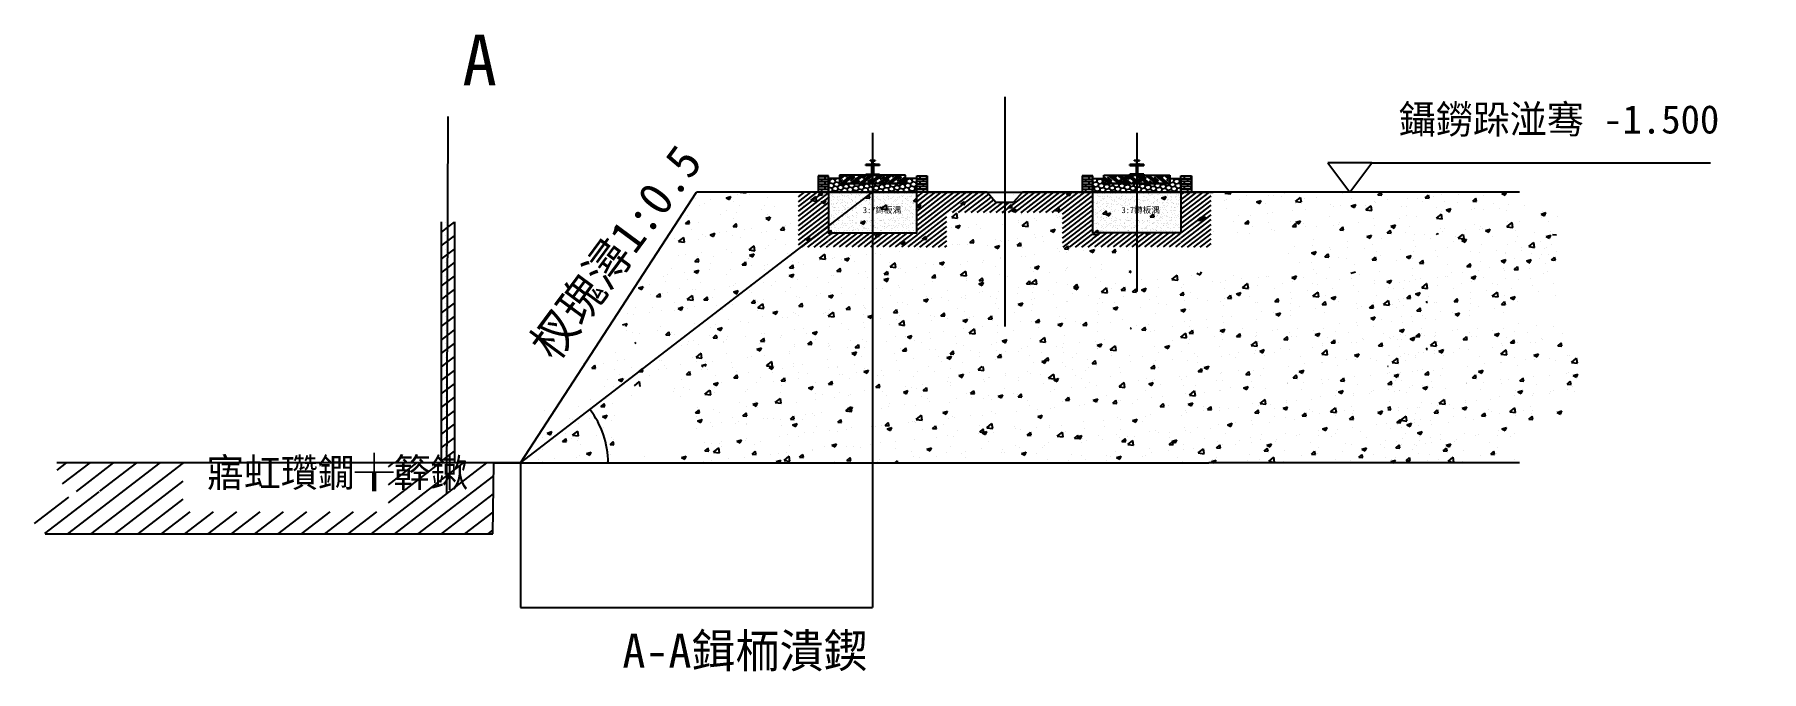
# Model space of a CAD drawing. Header units: metres. Extents: x 60 to 495, y 54 to 214.
import ezdxf

# ---------------------------------------------------------------- set-up
doc = ezdxf.new("R2010")
doc.units = ezdxf.units.M
doc.layers.add(' ', color=1, linetype='Continuous')

msp = doc.modelspace()

# ---------------------------------------------------------------- texts
at = {"layer": ' '}
for s, height, rotation, p in [('A', 12.8, 360, (168.11, 201.29)), ('鑷鐒跺湴骞 -1.500', 7.17, 360, (404.1, 189.14)), ('杈瑰潯1:0.5', 8.62, 53.51, (191.52, 131.31)), ('3:7鐏板湡', 1.54, 360, (269.05, 169.07)), ('3:7鐏板湡', 1.54, 360, (334.24, 169.07)), ('寤虹瓚鐗╁簳鏉', 7.17, 360, (103.73, 100.08)), ('A-A鍓栭潰鍥', 8.53, 360, (208.44, 54.51))]:
    msp.add_text(s, height=height, rotation=rotation, dxfattribs=at).set_placement(p)
for s, p in [('37.5654掳', (203.66, 113.22)), ('8500', (227.12, 69.64))]:
    msp.add_text(s, height=0.01, rotation=360).set_placement(p)

# ---------------------------------------------------------------- blocks, each defined once
blk = doc.blocks.new('1')
blk.add_line((-0.5, -0.5), (0.5, 0.5))

# ---------------------------------------------------------------- linework, layer by layer
at = {"layer": ' '}
for p, q in [((304.79, 198.37), (304.79, 140.46)), ((164.43, 193.44), (164.11, 98.44)), ((271.5, 189.35), (271.5, 69.64)), ((271.5, 189.35), (271.5, 149.36)), ((338.07, 189.35), (338.07, 149.36)), ((338.07, 188.82), (338.07, 157.82)), ((397.32, 181.77), (386.22, 181.77)), ((386.22, 181.77), (391.77, 174.38)), ((391.77, 174.38), (397.32, 181.77)), ((397.32, 181.77), (482.66, 181.77)), ((300.35, 174.38), (309.23, 174.38))]:
    msp.add_line(p, q, dxfattribs=at)
for p, q in [((260.41, 178.47), (257.74, 178.47)), ((257.74, 178.47), (257.74, 174.38)), ((258.68, 178.31), (258.68, 178.47)), ((260.35, 178.31), (260.35, 178.47)), ((260.41, 174.38), (260.41, 178.47)), ((279.82, 178.64), (263.18, 178.65)), ((263.18, 178.65), (263.18, 176.51)), ((263.18, 177.52), (264.65, 178.65)), ((263.18, 177.82), (264.26, 178.65)), ((263.18, 178.12), (263.86, 178.65)), ((263.45, 176.51), (266.22, 178.65)), ((263.84, 176.51), (266.61, 178.65)), ((264.23, 176.51), (267, 178.65)), ((264.76, 178.13), (265.43, 178.65)), ((265.8, 176.51), (268.57, 178.64)), ((266.19, 176.51), (268.96, 178.64)), ((266.58, 176.51), (269.36, 178.64)), ((268.15, 176.51), (270.92, 178.64)), ((268.54, 176.51), (271.32, 178.64)), ((268.93, 176.51), (271.5, 178.49)), ((269.07, 177.82), (270.14, 178.64)), ((273.25, 181.33), (269.76, 181.33)), ((269.76, 181.33), (269.76, 181.07)), ((269.76, 181.33), (273.25, 181.33)), ((269.76, 181.07), (269.76, 181.33)), ((273.25, 181.07), (269.76, 181.07)), ((269.76, 178.91), (273.25, 178.91)), ((269.76, 178.64), (269.76, 178.91)), ((269.76, 178.91), (269.76, 178.64)), ((273.25, 178.64), (269.76, 178.64)), ((269.76, 178.64), (273.25, 178.64)), ((272.16, 182.34), (270.85, 182.34)), ((270.85, 182.34), (270.85, 182.24)), ((270.85, 182.34), (272.16, 182.34)), ((270.85, 182.24), (270.85, 182.34)), ((271.08, 182.24), (270.85, 182.24)), ((270.85, 181.43), (270.85, 181.33)), ((270.85, 181.43), (271.08, 181.43)), ((270.85, 181.33), (270.85, 181.43)), ((270.85, 181.33), (272.16, 181.33)), ((272.16, 181.33), (270.85, 181.33)), ((271.26, 181.07), (271.7, 181.07)), ((271.26, 178.91), (271.26, 181.07)), ((271.7, 178.91), (271.26, 178.91)), ((271.41, 181.69), (271.41, 181.99)), ((271.5, 178.49), (271.71, 178.64)), ((271.5, 176.68), (274.06, 178.64)), ((271.5, 176.98), (273.67, 178.64)), ((271.5, 177.28), (273.28, 178.64)), ((271.58, 181.99), (271.58, 181.69)), ((271.7, 181.07), (271.7, 178.91)), ((271.91, 182.24), (272.16, 182.24)), ((272.16, 181.43), (271.91, 181.43)), ((272.16, 182.24), (272.16, 182.34)), ((272.16, 182.34), (272.16, 182.24)), ((272.16, 181.33), (272.16, 181.43)), ((272.16, 181.43), (272.16, 181.33)), ((272.21, 178.43), (272.49, 178.64)), ((272.86, 176.51), (275.63, 178.64)), ((273.25, 181.07), (273.25, 181.33)), ((273.25, 181.33), (273.25, 181.07)), ((273.25, 178.91), (273.25, 178.64)), ((273.25, 178.64), (273.25, 178.91)), ((273.25, 176.51), (276.02, 178.64)), ((273.39, 177.52), (274.57, 178.43)), ((273.64, 176.51), (276.42, 178.64)), ((275.21, 176.51), (277.99, 178.64)), ((275.6, 176.51), (278.38, 178.64)), ((276, 176.51), (278.77, 178.64)), ((276.53, 178.13), (277.2, 178.64)), ((279.82, 176.51), (279.82, 178.64)), ((282.6, 174.38), (282.6, 178.47)), ((282.6, 178.47), (285.26, 178.47)), ((282.66, 178.31), (282.66, 178.47)), ((284.32, 178.31), (284.32, 178.47)), ((285.26, 178.47), (285.26, 174.38)), ((326.98, 178.47), (324.32, 178.47)), ((324.32, 178.47), (324.32, 174.38)), ((325.25, 178.31), (325.25, 178.47)), ((326.92, 178.31), (326.92, 178.47)), ((326.98, 174.38), (326.98, 178.47)), ((329.75, 176.51), (329.75, 178.64)), ((329.75, 178.64), (346.4, 178.64)), ((333.58, 176.51), (330.81, 178.64)), ((333.97, 176.51), (331.2, 178.64)), ((334.36, 176.51), (331.59, 178.64)), ((333.05, 178.13), (332.38, 178.64)), ((335.93, 176.51), (333.16, 178.64)), ((336.33, 176.51), (333.55, 178.64)), ((336.72, 176.51), (333.95, 178.64)), ((336.19, 177.52), (335.01, 178.43)), ((338.07, 176.68), (335.51, 178.64)), ((338.07, 176.98), (335.91, 178.64)), ((338.07, 177.28), (336.3, 178.64)), ((336.33, 181.07), (336.33, 181.33)), ((336.33, 181.33), (339.82, 181.33)), ((339.82, 181.33), (336.33, 181.33)), ((336.33, 181.33), (336.33, 181.07)), ((336.33, 181.07), (339.82, 181.07)), ((336.33, 178.64), (336.33, 178.91)), ((339.82, 178.91), (336.33, 178.91)), ((336.33, 178.91), (336.33, 178.64)), ((339.82, 178.64), (336.33, 178.64)), ((336.33, 178.64), (339.82, 178.64)), ((337.36, 178.43), (337.08, 178.64)), ((338.73, 182.34), (337.42, 182.34)), ((337.42, 182.24), (337.42, 182.34)), ((337.42, 182.34), (338.73, 182.34)), ((337.42, 182.34), (337.42, 182.24)), ((337.67, 182.24), (337.42, 182.24)), ((337.42, 181.33), (337.42, 181.43)), ((337.42, 181.43), (337.67, 181.43)), ((337.42, 181.43), (337.42, 181.33)), ((337.42, 181.33), (338.73, 181.33)), ((338.73, 181.33), (337.42, 181.33)), ((338.07, 178.49), (337.87, 178.64)), ((338.32, 181.07), (337.88, 181.07)), ((337.88, 181.07), (337.88, 178.91)), ((337.88, 178.91), (338.32, 178.91)), ((338, 181.99), (338, 181.69)), ((340.64, 176.51), (338.07, 178.49)), ((338.17, 181.69), (338.17, 181.99)), ((341.04, 176.51), (338.26, 178.64)), ((338.32, 178.91), (338.32, 181.07)), ((338.5, 182.24), (338.73, 182.24)), ((338.73, 181.43), (338.5, 181.43)), ((341.43, 176.51), (338.65, 178.64)), ((338.73, 182.34), (338.73, 182.24)), ((338.73, 182.24), (338.73, 182.34)), ((338.73, 181.43), (338.73, 181.33)), ((338.73, 181.33), (338.73, 181.43)), ((340.51, 177.82), (339.44, 178.64)), ((339.82, 181.33), (339.82, 181.07)), ((339.82, 181.07), (339.82, 181.33)), ((339.82, 178.91), (339.82, 178.64)), ((339.82, 178.64), (339.82, 178.91)), ((342.99, 176.51), (340.22, 178.64)), ((343.39, 176.51), (340.61, 178.64)), ((343.78, 176.51), (341.01, 178.64)), ((345.35, 176.51), (342.57, 178.64)), ((345.74, 176.51), (342.97, 178.64)), ((346.13, 176.51), (343.36, 178.64)), ((344.82, 178.13), (344.14, 178.64)), ((346.4, 177.52), (344.93, 178.64)), ((346.4, 177.82), (345.32, 178.64)), ((346.4, 178.12), (345.71, 178.64)), ((346.4, 178.64), (346.4, 176.51)), ((349.17, 174.38), (349.17, 178.47)), ((349.17, 178.47), (351.83, 178.47)), ((349.23, 178.31), (349.23, 178.47)), ((350.9, 178.31), (350.9, 178.47)), ((351.83, 178.47), (351.83, 174.38)), ((182.74, 106.11), (227.12, 174.38)), ((182.74, 106.11), (271.5, 174.38)), ((300.35, 174.38), (227.12, 174.38)), ((238.15, 174.37), (238.16, 174.38)), ((238.15, 174.37), (239.63, 174.19)), ((239.64, 174.19), (239.61, 174.38)), ((241.58, 174.3), (241.58, 174.3)), ((260.41, 174.38), (250.64, 174.38)), ((252.8, 174.36), (252.8, 174.36)), ((252.8, 173.15), (254.37, 174.36)), ((252.8, 171.95), (255.94, 174.36)), ((252.8, 170.74), (257.51, 174.36)), ((252.8, 169.53), (259.08, 174.36)), ((252.8, 168.32), (260.31, 174.1)), ((257.74, 178.31), (260.41, 178.31)), ((257.74, 177.67), (260.41, 177.67)), ((257.74, 177.03), (260.41, 177.03)), ((257.74, 176.39), (260.41, 176.39)), ((257.74, 175.75), (260.41, 175.75)), ((257.74, 175.11), (260.41, 175.11)), ((257.74, 174.47), (260.41, 174.47)), ((257.74, 174.38), (260.41, 174.38)), ((257.85, 177.67), (257.85, 178.31)), ((257.85, 176.39), (257.85, 177.03)), ((257.85, 175.11), (257.85, 175.75)), ((257.85, 174.38), (257.85, 174.47)), ((257.89, 173.72), (258.61, 174.38)), ((258.68, 177.03), (258.68, 177.67)), ((258.68, 175.75), (258.68, 176.39)), ((258.68, 174.47), (258.68, 175.11)), ((258.88, 173.65), (258.71, 174.38)), ((259.51, 177.67), (259.51, 178.31)), ((259.51, 176.39), (259.51, 177.03)), ((259.51, 175.11), (259.51, 175.75)), ((259.51, 174.38), (259.51, 174.47)), ((260.35, 177.03), (260.35, 177.67)), ((260.35, 175.75), (260.35, 176.39)), ((260.35, 174.47), (260.35, 175.11)), ((263.18, 177.79), (260.41, 177.79)), ((260.41, 177.79), (260.41, 176.51)), ((260.62, 177.24), (260.41, 177.28)), ((260.41, 176.29), (260.83, 176.62)), ((260.41, 176.51), (260.41, 174.38)), ((260.46, 175.55), (260.41, 175.7)), ((260.41, 175.51), (260.46, 175.55)), ((260.57, 174.38), (260.41, 174.41)), ((260.41, 174.38), (282.6, 174.38)), ((282.6, 174.38), (260.41, 174.38)), ((260.41, 174.38), (260.41, 164.14)), ((261.26, 175.38), (260.46, 175.55)), ((260.62, 177.24), (261.21, 177.69)), ((260.83, 176.62), (260.62, 177.24)), ((261.64, 176.46), (260.83, 176.62)), ((260.98, 174.38), (261.48, 174.76)), ((261.21, 177.69), (261.17, 177.79)), ((262.01, 177.52), (261.21, 177.69)), ((261.26, 175.38), (261.85, 175.84)), ((261.48, 174.76), (261.26, 175.38)), ((262.28, 174.6), (261.48, 174.76)), ((261.64, 176.46), (262.23, 176.91)), ((261.85, 175.84), (261.64, 176.46)), ((262.66, 175.67), (261.85, 175.84)), ((262.01, 177.52), (262.36, 177.79)), ((262.23, 176.91), (262.01, 177.52)), ((263.03, 176.74), (262.23, 176.91)), ((262.28, 174.6), (262.87, 175.05)), ((262.36, 174.38), (262.28, 174.6)), ((262.66, 175.67), (263.24, 176.12)), ((262.87, 175.05), (262.66, 175.67)), ((262.69, 174.12), (262.69, 174.12)), ((263.67, 174.89), (262.87, 175.05)), ((263.03, 176.74), (263.18, 176.86)), ((263.24, 176.12), (263.03, 176.74)), ((263.18, 176.91), (263.98, 177.52)), ((279.82, 176.51), (263.18, 176.51)), ((263.18, 176.51), (279.82, 176.51)), ((263.18, 176.51), (279.82, 176.51)), ((264.05, 175.96), (263.24, 176.12)), ((263.59, 174.27), (263.59, 174.27)), ((263.67, 174.89), (264.26, 175.34)), ((263.85, 174.38), (263.67, 174.89)), ((263.75, 174.16), (263.75, 174.16)), ((264.05, 175.96), (264.64, 176.41)), ((264.26, 175.34), (264.05, 175.96)), ((265.07, 175.17), (264.26, 175.34)), ((264.64, 176.41), (264.6, 176.51)), ((265.44, 176.24), (264.64, 176.41)), ((265.01, 176.51), (265.15, 176.62)), ((265.05, 174.38), (265.28, 174.55)), ((265.07, 175.17), (265.66, 175.62)), ((265.28, 174.55), (265.07, 175.17)), ((266.09, 174.39), (265.28, 174.55)), ((265.44, 176.24), (265.79, 176.51)), ((265.66, 175.62), (265.44, 176.24)), ((265.45, 174.13), (265.45, 174.13)), ((266.46, 175.46), (265.66, 175.62)), ((265.93, 177.22), (267.11, 178.13)), ((266.09, 174.39), (266.67, 174.84)), ((266.09, 174.38), (266.09, 174.39)), ((266.46, 175.46), (267.05, 175.91)), ((266.67, 174.84), (266.46, 175.46)), ((267.48, 174.68), (266.67, 174.84)), ((267.05, 175.91), (266.84, 176.51)), ((267.85, 175.75), (267.05, 175.91)), ((267.19, 174.21), (267.19, 174.21)), ((267.37, 176.51), (268.29, 177.22)), ((267.48, 174.68), (268.07, 175.13)), ((267.58, 174.38), (267.48, 174.68)), ((267.85, 175.75), (268.44, 176.2)), ((268.07, 175.13), (267.85, 175.75)), ((268.87, 174.96), (268.07, 175.13)), ((268.22, 174.13), (268.22, 174.13)), ((268.44, 176.2), (268.33, 176.51)), ((269.24, 176.04), (268.44, 176.2)), ((268.87, 174.96), (269.46, 175.41)), ((269.07, 174.38), (268.87, 174.96)), ((269.24, 176.04), (269.83, 176.49)), ((269.46, 175.41), (269.24, 176.04)), ((270.26, 175.25), (269.46, 175.41)), ((269.83, 176.49), (269.82, 176.51)), ((270.64, 176.32), (269.83, 176.49)), ((270.15, 174.38), (270.48, 174.63)), ((270.25, 176.92), (271.43, 177.82)), ((270.26, 175.25), (270.85, 175.7)), ((270.48, 174.63), (270.26, 175.25)), ((270.3, 174.07), (270.3, 174.07)), ((271.28, 174.47), (270.48, 174.63)), ((270.51, 176.51), (271.5, 177.28)), ((270.64, 176.32), (270.88, 176.51)), ((270.85, 175.7), (270.64, 176.32)), ((270.74, 174.19), (270.74, 174.19)), ((271.5, 175.57), (270.85, 175.7)), ((270.9, 176.51), (271.5, 176.98)), ((270.91, 174.08), (270.91, 174.08)), ((270.98, 174.14), (270.98, 174.14)), ((271.03, 174.15), (271.03, 174.15)), ((271.28, 174.47), (271.5, 174.63)), ((271.31, 174.38), (271.28, 174.47)), ((271.29, 176.51), (271.5, 176.68)), ((271.65, 175.54), (271.5, 175.57)), ((271.5, 174.63), (271.87, 174.92)), ((271.65, 175.54), (272.24, 175.99)), ((271.87, 174.92), (271.65, 175.54)), ((272.67, 174.75), (271.87, 174.92)), ((272.24, 175.99), (272.06, 176.51)), ((272.07, 176.51), (272.6, 176.92)), ((272.23, 174.27), (272.23, 174.27)), ((273.05, 175.82), (272.24, 175.99)), ((272.67, 174.75), (273.26, 175.21)), ((272.8, 174.38), (272.67, 174.75)), ((272.7, 174.32), (272.7, 174.32)), ((273.05, 175.82), (273.64, 176.28)), ((273.26, 175.21), (273.05, 175.82)), ((274.07, 175.04), (273.26, 175.21)), ((273.64, 176.28), (273.55, 176.51)), ((274.44, 176.11), (273.64, 176.28)), ((273.75, 174.14), (273.75, 174.14)), ((274.07, 175.04), (274.65, 175.49)), ((274.28, 174.42), (274.07, 175.04)), ((274.23, 174.38), (274.28, 174.42)), ((274.49, 174.38), (274.28, 174.42)), ((274.35, 174.13), (274.35, 174.13)), ((274.44, 176.11), (274.96, 176.51)), ((274.65, 175.49), (274.44, 176.11)), ((274.57, 176.62), (275.74, 177.52)), ((275.46, 175.33), (274.65, 175.49)), ((275.24, 174.38), (275.67, 174.71)), ((275.83, 176.4), (275.28, 176.51)), ((275.46, 175.33), (276.05, 175.78)), ((275.67, 174.71), (275.46, 175.33)), ((276.48, 174.54), (275.67, 174.71)), ((275.83, 176.4), (275.98, 176.51)), ((276.05, 175.78), (275.83, 176.4)), ((276.85, 175.61), (276.05, 175.78)), ((276.48, 174.54), (277.07, 174.99)), ((276.54, 174.38), (276.48, 174.54)), ((276.51, 174.14), (276.51, 174.14)), ((276.78, 176.51), (276.92, 176.62)), ((276.85, 175.61), (277.44, 176.07)), ((277.07, 174.99), (276.85, 175.61)), ((277.87, 174.83), (277.07, 174.99)), ((277.44, 176.07), (277.29, 176.51)), ((278.24, 175.9), (277.44, 176.07)), ((277.57, 176.51), (279.82, 178.25)), ((277.7, 177.22), (278.88, 178.13)), ((277.87, 174.83), (278.46, 175.28)), ((278.03, 174.38), (277.87, 174.83)), ((277.9, 174.11), (277.9, 174.11)), ((277.96, 176.51), (279.82, 177.95)), ((278.24, 175.9), (278.83, 176.35)), ((278.46, 175.28), (278.24, 175.9)), ((278.35, 176.51), (279.82, 177.64)), ((279.26, 175.12), (278.46, 175.28)), ((278.83, 176.35), (278.78, 176.51)), ((279.63, 176.19), (278.83, 176.35)), ((279.13, 176.51), (279.82, 177.04)), ((279.26, 175.12), (279.85, 175.57)), ((279.48, 174.5), (279.26, 175.12)), ((279.28, 174.15), (279.28, 174.15)), ((279.32, 174.38), (279.48, 174.5)), ((280.06, 174.38), (279.48, 174.5)), ((279.63, 176.19), (280.23, 176.64)), ((279.85, 175.57), (279.63, 176.19)), ((282.6, 177.79), (279.82, 177.79)), ((280.01, 177.26), (279.82, 177.3)), ((280.65, 175.4), (279.85, 175.57)), ((280.01, 177.26), (280.6, 177.71)), ((280.23, 176.64), (280.01, 177.26)), ((281.03, 176.47), (280.23, 176.64)), ((280.34, 174.38), (280.87, 174.79)), ((280.6, 177.71), (280.57, 177.79)), ((281.4, 177.54), (280.6, 177.71)), ((280.65, 175.4), (281.24, 175.86)), ((280.87, 174.79), (280.65, 175.4)), ((281.67, 174.62), (280.87, 174.79)), ((281.03, 176.47), (281.62, 176.93)), ((281.24, 175.86), (281.03, 176.47)), ((282.05, 175.69), (281.24, 175.86)), ((281.4, 177.54), (281.72, 177.79)), ((281.62, 176.93), (281.4, 177.54)), ((282.42, 176.76), (281.62, 176.93)), ((281.67, 174.62), (282.26, 175.07)), ((281.76, 174.38), (281.67, 174.62)), ((282.04, 174.15), (282.04, 174.15)), ((282.05, 175.69), (282.6, 176.11)), ((282.26, 175.07), (282.05, 175.69)), ((282.6, 175), (282.26, 175.07)), ((282.42, 176.76), (282.6, 176.9)), ((282.6, 176.25), (282.42, 176.76)), ((285.26, 178.31), (282.6, 178.31)), ((282.6, 176.51), (282.6, 177.79)), ((285.26, 177.67), (282.6, 177.67)), ((285.26, 177.03), (282.6, 177.03)), ((282.6, 174.38), (282.6, 176.51)), ((285.26, 176.39), (282.6, 176.39)), ((285.26, 175.75), (282.6, 175.75)), ((285.26, 175.11), (282.6, 175.11)), ((285.26, 174.47), (282.6, 174.47)), ((285.26, 174.38), (282.6, 174.38)), ((282.6, 164.14), (282.6, 174.38)), ((282.66, 177.03), (282.66, 177.67)), ((282.66, 175.75), (282.66, 176.39)), ((282.66, 174.47), (282.66, 175.11)), ((282.7, 173.22), (284.18, 174.36)), ((282.7, 172.01), (285.75, 174.36)), ((282.7, 170.8), (287.32, 174.36)), ((282.7, 169.6), (288.89, 174.36)), ((282.7, 168.39), (290.2, 174.16)), ((283.49, 177.67), (283.49, 178.31)), ((283.49, 176.39), (283.49, 177.03)), ((283.49, 175.11), (283.49, 175.75)), ((283.49, 174.38), (283.49, 174.47)), ((284.32, 177.03), (284.32, 177.67)), ((284.32, 175.75), (284.32, 176.39)), ((284.32, 174.47), (284.32, 175.11)), ((285.16, 177.67), (285.16, 178.31)), ((285.16, 176.39), (285.16, 177.03)), ((285.16, 175.11), (285.16, 175.75)), ((285.16, 174.38), (285.16, 174.47)), ((285.26, 174.38), (300.35, 174.38)), ((285.47, 174.14), (285.47, 174.14)), ((290.2, 174.16), (290.46, 174.36)), ((290.2, 172.96), (292.03, 174.36)), ((290.2, 171.75), (293.6, 174.36)), ((290.2, 170.54), (295.17, 174.36)), ((290.2, 169.34), (296.73, 174.36)), ((291.6, 169.21), (298.3, 174.36)), ((293.17, 169.21), (299.88, 174.36)), ((298.07, 174.15), (298.07, 174.15)), ((300.35, 174.38), (302.57, 171.82)), ((309.23, 174.38), (307.01, 171.82)), ((308.96, 174.24), (308.96, 174.24)), ((309.05, 174.18), (309.16, 174.26)), ((309.16, 174.26), (309.29, 174.36)), ((309.16, 173.05), (310.86, 174.36)), ((309.16, 171.85), (312.43, 174.36)), ((309.16, 170.64), (313.99, 174.36)), ((309.16, 169.43), (315.57, 174.36)), ((434.51, 174.38), (309.23, 174.38)), ((309.23, 174.38), (324.32, 174.38)), ((310.43, 169.21), (317.13, 174.36)), ((312, 169.21), (318.7, 174.36)), ((319.37, 173.67), (320.27, 174.36)), ((319.37, 172.46), (321.84, 174.36)), ((319.37, 171.25), (323.41, 174.36)), ((319.37, 170.05), (324.98, 174.36)), ((319.37, 168.84), (326.55, 174.36)), ((320.36, 173.97), (321.53, 174.32)), ((321.19, 173.54), (321.53, 174.32)), ((324.32, 178.31), (326.98, 178.31)), ((324.32, 177.67), (326.98, 177.67)), ((324.32, 177.03), (326.98, 177.03)), ((324.32, 176.39), (326.98, 176.39)), ((324.32, 175.75), (326.98, 175.75)), ((324.32, 175.11), (326.98, 175.11)), ((324.32, 174.47), (326.98, 174.47)), ((324.32, 174.38), (326.98, 174.38)), ((324.42, 177.67), (324.42, 178.31)), ((324.42, 176.39), (324.42, 177.03)), ((324.42, 175.11), (324.42, 175.75)), ((324.42, 174.38), (324.42, 174.47)), ((325.25, 177.03), (325.25, 177.67)), ((325.25, 175.75), (325.25, 176.39)), ((325.25, 174.47), (325.25, 175.11)), ((326.08, 177.67), (326.08, 178.31)), ((326.08, 176.39), (326.08, 177.03)), ((326.08, 175.11), (326.08, 175.75)), ((326.08, 174.38), (326.08, 174.47)), ((326.92, 177.03), (326.92, 177.67)), ((326.92, 175.75), (326.92, 176.39)), ((326.92, 174.47), (326.92, 175.11)), ((326.98, 176.51), (326.98, 177.79)), ((326.98, 177.79), (329.75, 177.79)), ((327.16, 176.76), (326.98, 176.9)), ((326.98, 176.25), (327.16, 176.76)), ((326.98, 174.38), (326.98, 176.51)), ((327.53, 175.69), (326.98, 176.11)), ((326.98, 175), (327.32, 175.07)), ((349.17, 174.38), (326.98, 174.38)), ((326.98, 164.14), (326.98, 174.38)), ((326.98, 174.38), (349.17, 174.38)), ((327.16, 176.76), (327.96, 176.93)), ((327.32, 175.07), (327.53, 175.69)), ((327.9, 174.62), (327.32, 175.07)), ((327.53, 175.69), (328.33, 175.86)), ((327.54, 174.15), (327.54, 174.15)), ((327.82, 174.38), (327.9, 174.62)), ((328.18, 177.54), (327.85, 177.79)), ((327.9, 174.62), (328.71, 174.79)), ((327.96, 176.93), (328.18, 177.54)), ((328.55, 176.47), (327.96, 176.93)), ((328.18, 177.54), (328.98, 177.71)), ((328.33, 175.86), (328.55, 176.47)), ((328.92, 175.4), (328.33, 175.86)), ((328.55, 176.47), (329.35, 176.64)), ((328.71, 174.79), (328.92, 175.4)), ((329.23, 174.38), (328.71, 174.79)), ((328.92, 175.4), (329.73, 175.57)), ((328.98, 177.71), (329.01, 177.79)), ((329.57, 177.26), (328.98, 177.71)), ((329.35, 176.64), (329.57, 177.26)), ((329.94, 176.19), (329.35, 176.64)), ((329.52, 174.38), (330.1, 174.5)), ((329.57, 177.26), (329.75, 177.3)), ((329.73, 175.57), (329.94, 176.19)), ((330.32, 175.12), (329.73, 175.57)), ((332.01, 176.51), (329.75, 178.25)), ((331.62, 176.51), (329.75, 177.95)), ((331.23, 176.51), (329.75, 177.64)), ((330.44, 176.51), (329.75, 177.04)), ((346.4, 176.51), (329.75, 176.51)), ((329.75, 176.51), (346.4, 176.51)), ((346.4, 176.51), (329.75, 176.51)), ((329.94, 176.19), (330.74, 176.35)), ((330.1, 174.5), (330.32, 175.12)), ((330.26, 174.38), (330.1, 174.5)), ((330.3, 174.15), (330.3, 174.15)), ((330.32, 175.12), (331.12, 175.28)), ((331.88, 177.22), (330.7, 178.13)), ((330.74, 176.35), (330.8, 176.51)), ((331.33, 175.9), (330.74, 176.35)), ((331.12, 175.28), (331.33, 175.9)), ((331.71, 174.83), (331.12, 175.28)), ((331.33, 175.9), (332.14, 176.07)), ((331.55, 174.38), (331.71, 174.83)), ((331.68, 174.11), (331.68, 174.11)), ((331.71, 174.83), (332.51, 174.99)), ((332.14, 176.07), (332.29, 176.51)), ((332.73, 175.61), (332.14, 176.07)), ((332.51, 174.99), (332.73, 175.61)), ((333.1, 174.54), (332.51, 174.99)), ((332.8, 176.51), (332.66, 176.62)), ((332.73, 175.61), (333.53, 175.78)), ((333.04, 174.38), (333.1, 174.54)), ((333.07, 174.14), (333.07, 174.14)), ((333.1, 174.54), (333.9, 174.71)), ((333.53, 175.78), (333.74, 176.4)), ((334.12, 175.33), (333.53, 175.78)), ((333.74, 176.4), (333.6, 176.51)), ((333.74, 176.4), (334.3, 176.51)), ((335.01, 176.62), (333.83, 177.52)), ((333.9, 174.71), (334.12, 175.33)), ((334.33, 174.38), (333.9, 174.71)), ((334.12, 175.33), (334.92, 175.49)), ((335.14, 176.11), (334.61, 176.51)), ((334.92, 175.49), (335.14, 176.11)), ((335.51, 175.04), (334.92, 175.49)), ((335.09, 174.38), (335.29, 174.42)), ((335.14, 176.11), (335.94, 176.28)), ((335.23, 174.13), (335.23, 174.13)), ((335.29, 174.42), (335.51, 175.04)), ((335.35, 174.38), (335.29, 174.42)), ((335.51, 175.04), (336.32, 175.21)), ((335.83, 174.14), (335.83, 174.14)), ((335.94, 176.28), (336.02, 176.51)), ((336.53, 175.82), (335.94, 176.28)), ((336.32, 175.21), (336.53, 175.82)), ((336.9, 174.75), (336.32, 175.21)), ((336.53, 175.82), (337.33, 175.99)), ((336.77, 174.38), (336.9, 174.75)), ((336.88, 174.32), (336.88, 174.32)), ((336.9, 174.75), (337.71, 174.92)), ((337.5, 176.51), (336.98, 176.92)), ((337.33, 175.99), (337.51, 176.51)), ((337.92, 175.54), (337.33, 175.99)), ((337.35, 174.27), (337.35, 174.27)), ((337.71, 174.92), (337.92, 175.54)), ((338.07, 174.63), (337.71, 174.92)), ((337.92, 175.54), (338.07, 175.57)), ((339.07, 176.51), (338.07, 177.28)), ((338.68, 176.51), (338.07, 176.98)), ((338.29, 176.51), (338.07, 176.68)), ((338.07, 175.57), (338.73, 175.7)), ((338.29, 174.47), (338.07, 174.63)), ((339.33, 176.92), (338.15, 177.82)), ((338.26, 174.38), (338.29, 174.47)), ((338.29, 174.47), (339.1, 174.63)), ((338.54, 174.19), (338.54, 174.19)), ((338.55, 174.15), (338.55, 174.15)), ((338.6, 174.14), (338.6, 174.14)), ((338.67, 174.08), (338.67, 174.08)), ((338.94, 176.32), (338.69, 176.51)), ((338.73, 175.7), (338.94, 176.32)), ((339.32, 175.25), (338.73, 175.7)), ((338.83, 174.19), (338.83, 174.19)), ((338.94, 176.32), (339.74, 176.49)), ((339.1, 174.63), (339.32, 175.25)), ((339.43, 174.38), (339.1, 174.63)), ((339.27, 174.07), (339.27, 174.07)), ((339.32, 175.25), (340.12, 175.41)), ((339.74, 176.49), (339.76, 176.51)), ((340.33, 176.04), (339.74, 176.49)), ((340.12, 175.41), (340.33, 176.04)), ((340.71, 174.96), (340.12, 175.41)), ((340.33, 176.04), (341.14, 176.2)), ((340.5, 174.38), (340.71, 174.96)), ((340.71, 174.96), (341.51, 175.13)), ((341.14, 176.2), (341.25, 176.51)), ((341.73, 175.75), (341.14, 176.2)), ((342.21, 176.51), (341.29, 177.22)), ((341.36, 174.13), (341.36, 174.13)), ((341.51, 175.13), (341.73, 175.75)), ((342.1, 174.68), (341.51, 175.13)), ((341.73, 175.75), (342.53, 175.91)), ((341.99, 174.38), (342.1, 174.68)), ((342.1, 174.68), (342.9, 174.84)), ((342.38, 174.21), (342.38, 174.21)), ((343.64, 177.22), (342.46, 178.13)), ((342.53, 175.91), (342.74, 176.51)), ((343.12, 175.46), (342.53, 175.91)), ((342.9, 174.84), (343.12, 175.46)), ((343.49, 174.39), (342.9, 174.84)), ((343.12, 175.46), (343.92, 175.62)), ((343.49, 174.39), (344.29, 174.55)), ((343.49, 174.38), (343.49, 174.39)), ((344.14, 176.24), (343.79, 176.51)), ((343.92, 175.62), (344.14, 176.24)), ((344.51, 175.17), (343.92, 175.62)), ((344.12, 174.13), (344.12, 174.13)), ((344.14, 176.24), (344.94, 176.41)), ((344.29, 174.55), (344.51, 175.17)), ((344.52, 174.38), (344.29, 174.55)), ((344.57, 176.51), (344.43, 176.62)), ((344.51, 175.17), (345.32, 175.34)), ((344.94, 176.41), (344.98, 176.51)), ((345.53, 175.96), (344.94, 176.41)), ((345.32, 175.34), (345.53, 175.96)), ((345.9, 174.89), (345.32, 175.34)), ((345.53, 175.96), (346.33, 176.12)), ((346.4, 176.91), (345.6, 177.52)), ((345.73, 174.38), (345.9, 174.89)), ((345.82, 174.16), (345.82, 174.16)), ((345.9, 174.89), (346.7, 175.05)), ((345.99, 174.27), (345.99, 174.27)), ((346.33, 176.12), (346.55, 176.74)), ((346.92, 175.67), (346.33, 176.12)), ((346.4, 177.79), (349.17, 177.79)), ((346.55, 176.74), (346.4, 176.86)), ((346.55, 176.74), (347.35, 176.91)), ((346.7, 175.05), (346.92, 175.67)), ((347.29, 174.6), (346.7, 175.05)), ((346.89, 174.12), (346.89, 174.12)), ((346.92, 175.67), (347.73, 175.83)), ((347.57, 177.52), (347.22, 177.79)), ((347.22, 174.38), (347.29, 174.6)), ((347.29, 174.6), (348.1, 174.76)), ((347.35, 176.91), (347.57, 177.52)), ((347.94, 176.46), (347.35, 176.91)), ((347.57, 177.52), (348.37, 177.69)), ((347.73, 175.83), (347.94, 176.46)), ((348.32, 175.38), (347.73, 175.83)), ((347.87, 174.14), (347.87, 174.14)), ((347.94, 176.46), (348.74, 176.62)), ((348.1, 174.76), (348.32, 175.38)), ((348.6, 174.38), (348.1, 174.76)), ((348.32, 175.38), (349.12, 175.55)), ((348.37, 177.69), (348.41, 177.79)), ((348.96, 177.24), (348.37, 177.69)), ((348.74, 176.62), (348.96, 177.24)), ((349.17, 176.29), (348.74, 176.62)), ((348.96, 177.24), (349.17, 177.28)), ((349.01, 174.38), (349.17, 174.41)), ((349.12, 175.55), (349.17, 175.7)), ((349.17, 175.51), (349.12, 175.55)), ((351.83, 178.31), (349.17, 178.31)), ((349.17, 177.79), (349.17, 176.51)), ((351.83, 177.67), (349.17, 177.67)), ((351.83, 177.03), (349.17, 177.03)), ((349.17, 176.51), (349.17, 174.38)), ((351.83, 176.39), (349.17, 176.39)), ((351.83, 175.75), (349.17, 175.75)), ((351.83, 175.11), (349.17, 175.11)), ((351.83, 174.47), (349.17, 174.47)), ((351.83, 174.38), (349.17, 174.38)), ((349.17, 174.38), (349.17, 164.14)), ((349.17, 174.38), (357.33, 174.38)), ((349.23, 177.03), (349.23, 177.67)), ((349.23, 175.75), (349.23, 176.39)), ((349.23, 174.47), (349.23, 175.11)), ((349.27, 173.73), (350.08, 174.36)), ((349.27, 172.52), (351.65, 174.36)), ((349.27, 171.32), (353.23, 174.36)), ((349.27, 170.11), (354.79, 174.36)), ((349.27, 168.9), (356.36, 174.36)), ((350.07, 177.67), (350.07, 178.31)), ((350.07, 176.39), (350.07, 177.03)), ((350.07, 175.11), (350.07, 175.75)), ((350.07, 174.38), (350.07, 174.47)), ((350.9, 177.03), (350.9, 177.67)), ((350.9, 175.75), (350.9, 176.39)), ((350.9, 174.47), (350.9, 175.11)), ((351.73, 177.67), (351.73, 178.31)), ((351.73, 176.39), (351.73, 177.03)), ((351.73, 175.11), (351.73, 175.75)), ((351.73, 174.38), (351.73, 174.47)), ((360.28, 174.13), (360.6, 174.38)), ((360.28, 174.13), (361.76, 173.95)), ((361.76, 173.95), (361.7, 174.38)), ((366.51, 174.29), (366.51, 174.29)), ((380.89, 174.33), (380.89, 174.33)), ((398.82, 173.71), (399.56, 174.38)), ((399.82, 173.64), (399.64, 174.38)), ((430.02, 174), (431.19, 174.35)), ((430.85, 173.57), (431.19, 174.35)), ((226.91, 172.82), (226.91, 172.82)), ((227.92, 171.04), (227.92, 171.04)), ((229.06, 171.39), (229.06, 171.39)), ((230.67, 172.56), (230.67, 172.56)), ((234.62, 172.92), (235.79, 173.27)), ((234.62, 172.92), (235.46, 172.49)), ((234.66, 169.75), (234.66, 169.75)), ((235.46, 172.49), (235.79, 173.26)), ((236.56, 171.99), (236.56, 171.99)), ((237.42, 173.88), (237.42, 173.88)), ((237.95, 171.1), (237.95, 171.1)), ((240.38, 173.84), (240.38, 173.84)), ((243.51, 169.89), (243.51, 169.89)), ((244.37, 171.03), (244.37, 171.03)), ((245.11, 172.89), (245.11, 172.89)), ((246.83, 170.81), (246.83, 170.81)), ((252.8, 167.12), (260.31, 172.89)), ((252.8, 165.91), (260.31, 171.69)), ((252.8, 164.71), (260.31, 170.48)), ((253.51, 173.71), (253.51, 173.71)), ((254.02, 170.96), (254.02, 170.96)), ((254.07, 172.31), (254.07, 172.31)), ((255.72, 170.52), (255.72, 170.52)), ((255.92, 172.25), (257.21, 173.29)), ((255.92, 172.25), (257.4, 172.07)), ((257.4, 172.07), (257.21, 173.29)), ((257.89, 173.72), (258.88, 173.65)), ((258.19, 171.38), (258.19, 171.38)), ((258.54, 171.9), (259.71, 172.24)), ((258.54, 171.9), (259.37, 171.47)), ((259.37, 171.46), (259.71, 172.24)), ((260.64, 172.41), (260.64, 172.41)), ((260.75, 173.11), (260.75, 173.11)), ((260.92, 173.68), (260.92, 173.68)), ((261.01, 171.13), (261.01, 171.13)), ((261.02, 172.23), (261.02, 172.23)), ((261.08, 173.56), (261.08, 173.56)), ((261.1, 171.38), (261.1, 171.38)), ((261.36, 170.7), (261.36, 170.7)), ((261.47, 173.76), (261.47, 173.76)), ((261.47, 173.18), (261.47, 173.18)), ((261.52, 172.44), (261.52, 172.44)), ((261.57, 171.42), (261.57, 171.42)), ((261.58, 171.13), (261.58, 171.13)), ((261.63, 169.81), (261.63, 169.81)), ((261.65, 173.28), (261.65, 173.28)), ((261.73, 170.52), (261.73, 170.52)), ((261.85, 173.02), (261.85, 173.02)), ((261.89, 170.51), (261.89, 170.51)), ((261.96, 170.41), (261.96, 170.41)), ((262.05, 170.4), (262.05, 170.4)), ((262.29, 171.49), (262.29, 171.49)), ((262.36, 171.57), (262.36, 171.57)), ((262.38, 169.74), (262.38, 169.74)), ((262.67, 173.3), (262.67, 173.3)), ((262.67, 173.12), (262.67, 173.12)), ((262.73, 171.8), (262.73, 171.8)), ((262.74, 172.39), (262.74, 172.39)), ((262.78, 170.49), (262.78, 170.49)), ((262.82, 169.85), (262.82, 169.85)), ((262.9, 172.28), (262.9, 172.28)), ((263.07, 173.94), (263.07, 173.94)), ((263.08, 169.86), (263.08, 169.86)), ((263.1, 169.81), (263.1, 169.81)), ((263.14, 173.35), (263.14, 173.35)), ((263.41, 172.42), (263.41, 172.42)), ((263.49, 171.62), (263.49, 171.62)), ((263.67, 171.74), (263.67, 171.74)), ((263.74, 173.75), (263.74, 173.75)), ((263.78, 173.59), (263.78, 173.59)), ((263.78, 172.23), (263.78, 172.23)), ((263.79, 172.43), (263.79, 172.43)), ((263.85, 171.12), (263.85, 171.12)), ((263.86, 173.42), (263.86, 173.42)), ((263.9, 169.8), (263.9, 169.8)), ((263.95, 171.66), (263.95, 171.66)), ((264.12, 170.71), (264.12, 170.71)), ((264.31, 169.93), (264.31, 169.93)), ((264.41, 173.28), (264.41, 173.28)), ((264.49, 172.02), (264.49, 172.02)), ((264.5, 170.52), (264.5, 170.52)), ((264.52, 173.61), (264.52, 173.61)), ((264.56, 171.11), (264.56, 171.11)), ((264.6, 170.23), (264.6, 170.23)), ((264.68, 171.74), (264.68, 171.74)), ((264.72, 171), (264.72, 171)), ((264.77, 169.98), (264.77, 169.98)), ((264.99, 173.14), (264.99, 173.14)), ((265.05, 171.82), (265.05, 171.82)), ((265.07, 173.54), (265.07, 173.54)), ((265.1, 170.51), (265.1, 170.51)), ((265.13, 171.57), (265.13, 171.57)), ((265.41, 172.99), (265.41, 172.99)), ((265.49, 170.45), (265.49, 170.45)), ((265.49, 170.05), (265.49, 170.05)), ((265.53, 173.59), (265.53, 173.59)), ((265.57, 172.88), (265.57, 172.88)), ((265.83, 173.95), (265.83, 173.95)), ((265.85, 169.86), (265.85, 169.86)), ((265.88, 171.86), (265.88, 171.86)), ((266.13, 173.82), (266.13, 173.82)), ((266.17, 172.42), (266.17, 172.42)), ((266.19, 172.5), (266.19, 172.5)), ((266.25, 173.66), (266.25, 173.66)), ((266.25, 171.18), (266.25, 171.18)), ((266.3, 169.87), (266.3, 169.87)), ((266.34, 172.33), (266.34, 172.33)), ((266.35, 171.91), (266.35, 171.91)), ((266.38, 169.83), (266.38, 169.83)), ((266.55, 172.24), (266.55, 172.24)), ((266.7, 170.18), (266.7, 170.18)), ((266.89, 170.71), (266.89, 170.71)), ((267.07, 171.98), (267.07, 171.98)), ((267.16, 170.22), (267.16, 170.22)), ((267.18, 173.29), (267.18, 173.29)), ((267.23, 171.71), (267.23, 171.71)), ((267.26, 173.13), (267.26, 173.13)), ((267.26, 170.53), (267.26, 170.53)), ((267.32, 171.82), (267.32, 171.82)), ((267.38, 170.5), (267.38, 170.5)), ((267.39, 171.6), (267.39, 171.6)), ((267.45, 173.79), (267.45, 173.79)), ((267.89, 171.58), (267.89, 171.58)), ((267.92, 173.83), (267.92, 173.83)), ((268.07, 173.59), (268.07, 173.59)), ((268.16, 171.05), (268.16, 171.05)), ((268.24, 173.48), (268.24, 173.48)), ((268.27, 172.1), (268.27, 172.1)), ((268.46, 173.84), (268.46, 173.84)), ((268.51, 172.52), (268.51, 172.52)), ((268.57, 171.21), (268.57, 171.21)), ((268.6, 173.95), (268.6, 173.95)), ((268.64, 173.9), (268.64, 173.9)), ((268.73, 172.15), (268.73, 172.15)), ((268.94, 172.43), (268.94, 172.43)), ((269.01, 172.93), (269.01, 172.93)), ((269.31, 172.24), (269.31, 172.24)), ((269.45, 172.22), (269.45, 172.22)), ((269.66, 173.2), (269.66, 173.2)), ((269.71, 171.88), (269.71, 171.88)), ((269.82, 172.91), (270.62, 173.65)), ((269.82, 172.91), (270.82, 172.85)), ((269.84, 174.03), (269.84, 174.03)), ((269.89, 172.31), (269.89, 172.31)), ((269.94, 173.29), (269.94, 173.29)), ((270.06, 172.19), (270.06, 172.19)), ((270.5, 171.32), (270.5, 171.32)), ((270.82, 172.85), (270.63, 173.65)), ((270.66, 172.34), (270.66, 172.34)), ((270.66, 171.58), (270.66, 171.58)), ((270.73, 173.83), (270.73, 173.83)), ((270.79, 172.51), (270.79, 172.51)), ((270.83, 171.65), (270.83, 171.65)), ((270.84, 171.2), (270.84, 171.2)), ((271.12, 172.39), (271.12, 172.39)), ((271.36, 173.96), (271.36, 173.96)), ((271.68, 173.53), (271.68, 173.53)), ((271.7, 172.43), (271.7, 172.43)), ((271.71, 171.03), (271.71, 171.03)), ((271.85, 172.46), (271.85, 172.46)), ((271.88, 170.91), (271.88, 170.91)), ((271.98, 173.22), (271.98, 173.22)), ((272.04, 171.91), (272.04, 171.91)), ((272.07, 172.24), (272.07, 172.24)), ((272.56, 172.91), (272.56, 172.91)), ((272.66, 170.78), (272.66, 170.78)), ((272.7, 173.29), (272.7, 173.29)), ((272.73, 172.79), (272.73, 172.79)), ((273.05, 172.58), (273.05, 172.58)), ((273.13, 173.9), (273.13, 173.9)), ((273.18, 172.58), (273.18, 172.58)), ((273.24, 171.27), (273.24, 171.27)), ((273.42, 171.58), (273.42, 171.58)), ((273.48, 169.94), (273.48, 169.94)), ((273.5, 172.25), (273.5, 172.25)), ((273.51, 172.63), (273.51, 172.63)), ((273.68, 170.13), (274.98, 171.17)), ((273.68, 170.13), (275.16, 169.96)), ((273.87, 170.9), (273.87, 170.9)), ((274.12, 173.96), (274.12, 173.96)), ((274.23, 172.71), (274.23, 172.71)), ((274.25, 173.21), (274.25, 173.21)), ((274.31, 171.9), (274.31, 171.9)), ((274.33, 170.95), (274.33, 170.95)), ((274.38, 171.63), (274.38, 171.63)), ((274.46, 172.43), (274.46, 172.43)), ((274.55, 171.51), (274.55, 171.51)), ((274.84, 172.25), (274.84, 172.25)), ((275.16, 169.96), (274.98, 171.17)), ((275, 173.08), (275, 173.08)), ((275.05, 171.02), (275.05, 171.02)), ((275.23, 173.51), (275.23, 173.51)), ((275.32, 170.97), (275.32, 170.97)), ((275.39, 173.39), (275.39, 173.39)), ((275.44, 172.83), (275.44, 172.83)), ((275.45, 173.92), (275.45, 173.92)), ((275.47, 173.3), (275.47, 173.3)), ((275.51, 172.6), (275.51, 172.6)), ((275.56, 171.29), (275.56, 171.29)), ((275.9, 172.88), (275.9, 172.88)), ((276.17, 172.85), (276.17, 172.85)), ((276.19, 171.59), (276.19, 171.59)), ((276.2, 170.35), (276.2, 170.35)), ((276.26, 171.14), (276.26, 171.14)), ((276.36, 170.23), (276.36, 170.23)), ((276.62, 172.95), (276.62, 172.95)), ((276.65, 173.28), (276.65, 173.28)), ((276.71, 171.96), (276.71, 171.96)), ((276.72, 171.19), (276.72, 171.19)), ((276.76, 170.65), (276.76, 170.65)), ((276.89, 173.96), (276.89, 173.96)), ((276.9, 169.88), (276.9, 169.88)), ((277.05, 172.23), (277.05, 172.23)), ((277.21, 172.11), (277.21, 172.11)), ((277.23, 172.43), (277.23, 172.43)), ((277.44, 171.26), (277.44, 171.26)), ((277.6, 172.25), (277.6, 172.25)), ((277.72, 173.91), (277.72, 173.91)), ((277.78, 172.6), (277.78, 172.6)), ((277.83, 173.07), (277.83, 173.07)), ((277.83, 171.28), (277.83, 171.28)), ((277.89, 169.96), (277.89, 169.96)), ((277.95, 170.72), (277.95, 170.72)), ((277.99, 171.57), (277.99, 171.57)), ((278.07, 173.99), (278.07, 173.99)), ((278.23, 173.3), (278.23, 173.3)), ((278.29, 173.11), (278.29, 173.11)), ((278.32, 170.54), (278.32, 170.54)), ((278.65, 171.38), (278.65, 171.38)), ((278.83, 173.45), (278.83, 173.45)), ((278.87, 170.94), (278.87, 170.94)), ((278.91, 172.13), (278.91, 172.13)), ((278.95, 171.59), (278.95, 171.59)), ((278.98, 173.3), (278.98, 173.3)), ((279.01, 173.19), (279.01, 173.19)), ((279.03, 171.99), (279.03, 171.99)), ((279.04, 170.83), (279.04, 170.83)), ((279.08, 170.67), (279.08, 170.67)), ((279.11, 171.43), (279.11, 171.43)), ((279.17, 173.5), (279.17, 173.5)), ((279.65, 173.96), (279.65, 173.96)), ((279.67, 169.88), (279.67, 169.88)), ((279.72, 172.82), (279.72, 172.82)), ((279.81, 170.29), (279.81, 170.29)), ((279.83, 171.5), (279.83, 171.5)), ((279.85, 170.39), (279.85, 170.39)), ((279.88, 172.71), (279.88, 172.71)), ((279.93, 169.75), (279.93, 169.75)), ((279.99, 172.44), (279.99, 172.44)), ((280.12, 173.98), (280.12, 173.98)), ((280.17, 172.66), (280.17, 172.66)), ((280.22, 173.31), (280.22, 173.31)), ((280.23, 171.35), (280.23, 171.35)), ((280.29, 170.03), (280.29, 170.03)), ((280.37, 172.25), (280.37, 172.25)), ((280.65, 172.16), (280.65, 172.16)), ((280.65, 169.82), (280.65, 169.82)), ((280.68, 173.36), (280.68, 173.36)), ((280.71, 170.73), (280.71, 170.73)), ((281, 173.3), (281, 173.3)), ((281.04, 171.63), (281.04, 171.63)), ((281.08, 170.55), (281.08, 170.55)), ((281.24, 173.29), (281.24, 173.29)), ((281.3, 171.98), (281.3, 171.98)), ((281.36, 170.66), (281.36, 170.66)), ((281.4, 173.43), (281.4, 173.43)), ((281.5, 171.67), (281.5, 171.67)), ((281.51, 174.05), (281.51, 174.05)), ((281.54, 171.54), (281.54, 171.54)), ((281.7, 171.43), (281.7, 171.43)), ((281.71, 171.6), (281.71, 171.6)), ((281.76, 172.11), (282.56, 172.85)), ((281.76, 172.11), (282.76, 172.04)), ((281.85, 169.94), (281.85, 169.94)), ((282.22, 171.74), (282.22, 171.74)), ((282.32, 169.99), (282.32, 169.99)), ((282.39, 173.43), (282.39, 173.43)), ((282.42, 173.97), (282.42, 173.97)), ((282.43, 169.88), (282.43, 169.88)), ((282.44, 174), (282.44, 174)), ((282.46, 170.87), (283.63, 171.22)), ((282.46, 170.87), (283.29, 170.44)), ((282.48, 170.88), (282.48, 170.88)), ((282.5, 172.68), (282.5, 172.68)), ((282.55, 173.31), (282.55, 173.31)), ((282.55, 171.37), (282.55, 171.37)), ((282.76, 172.04), (282.57, 172.85)), ((282.7, 167.18), (290.2, 172.96)), ((282.7, 165.97), (290.2, 171.75)), ((282.7, 164.77), (290.2, 170.54)), ((283.29, 170.44), (283.63, 171.21)), ((287.55, 173.1), (287.55, 173.1)), ((289.55, 171.68), (289.55, 171.68)), ((291.6, 170.16), (291.6, 170.16)), ((293.7, 171.31), (294.5, 172.04)), ((293.7, 171.31), (294.69, 171.24)), ((294.7, 171.24), (294.5, 172.04)), ((294.74, 169.21), (300.42, 173.57)), ((295.77, 170.58), (295.77, 170.58)), ((295.89, 169.74), (295.89, 169.74)), ((296.1, 173.99), (296.1, 173.99)), ((296.31, 169.21), (300.42, 172.36)), ((297.88, 169.21), (300.42, 171.16)), ((299.26, 172.96), (299.26, 172.96)), ((299.45, 169.21), (300.42, 169.95)), ((300.42, 173.57), (300.8, 173.86)), ((300.42, 172.36), (301.42, 173.14)), ((300.42, 171.16), (302.05, 172.41)), ((300.42, 169.95), (302.85, 171.82)), ((301.02, 169.21), (304.41, 171.82)), ((302.07, 171.22), (302.07, 171.22)), ((302.57, 171.82), (307.01, 171.82)), ((302.59, 169.21), (304.79, 170.9)), ((304.3, 170.55), (304.3, 170.55)), ((304.79, 169.69), (309.16, 173.05)), ((304.79, 170.9), (305.98, 171.82)), ((305.63, 170.5), (306.44, 171.24)), ((305.63, 170.5), (306.63, 170.44)), ((305.73, 169.21), (309.16, 171.85)), ((306.38, 169.85), (307.54, 170.19)), ((306.38, 169.85), (307.21, 169.42)), ((306.63, 170.43), (306.44, 171.24)), ((306.96, 173.86), (306.96, 173.86)), ((307.21, 169.41), (307.55, 170.19)), ((307.29, 169.21), (309.16, 170.64)), ((312.58, 172.28), (312.58, 172.28)), ((312.95, 171.51), (312.95, 171.51)), ((313.57, 169.21), (319.37, 173.67)), ((315.14, 169.21), (319.37, 172.46)), ((315.84, 173.58), (315.84, 173.58)), ((316.71, 169.21), (319.37, 171.25)), ((316.75, 172.7), (316.75, 172.7)), ((317.57, 169.7), (318.38, 170.44)), ((318.28, 169.21), (319.37, 170.05)), ((318.57, 169.63), (318.38, 170.43)), ((319.37, 167.63), (326.88, 173.41)), ((319.37, 166.43), (326.88, 172.2)), ((319.37, 165.22), (326.88, 170.99)), ((319.37, 164.01), (326.88, 169.79)), ((320.36, 173.97), (321.19, 173.55)), ((321.49, 172.41), (321.49, 172.41)), ((323.05, 173.34), (323.05, 173.34)), ((324.73, 173.29), (324.73, 173.29)), ((327.02, 171.37), (327.02, 171.37)), ((327.03, 173.31), (327.03, 173.31)), ((327.08, 172.68), (327.08, 172.68)), ((327.1, 170.88), (327.1, 170.88)), ((327.13, 174), (327.13, 174)), ((327.14, 169.88), (327.14, 169.88)), ((327.16, 173.97), (327.16, 173.97)), ((327.19, 173.43), (327.19, 173.43)), ((327.26, 169.99), (327.26, 169.99)), ((327.36, 171.74), (327.36, 171.74)), ((327.72, 169.94), (327.72, 169.94)), ((327.86, 171.6), (327.86, 171.6)), ((327.88, 171.43), (327.88, 171.43)), ((328.04, 171.54), (328.04, 171.54)), ((328.07, 174.05), (328.07, 174.05)), ((328.08, 171.67), (328.08, 171.67)), ((328.17, 173.43), (328.17, 173.43)), ((328.22, 170.66), (328.22, 170.66)), ((328.28, 171.98), (328.28, 171.98)), ((328.33, 173.29), (328.33, 173.29)), ((328.49, 170.55), (328.49, 170.55)), ((328.54, 171.63), (328.54, 171.63)), ((328.58, 173.3), (328.58, 173.3)), ((328.87, 170.73), (328.87, 170.73)), ((328.9, 173.36), (328.9, 173.36)), ((328.92, 172.16), (328.92, 172.16)), ((328.93, 169.82), (328.93, 169.82)), ((329.21, 172.25), (329.21, 172.25)), ((329.29, 170.03), (329.29, 170.03)), ((329.35, 171.35), (329.35, 171.35)), ((329.36, 173.31), (329.36, 173.31)), ((329.4, 172.66), (329.4, 172.66)), ((329.46, 173.98), (329.46, 173.98)), ((329.58, 172.44), (329.58, 172.44)), ((329.65, 169.75), (329.65, 169.75)), ((329.7, 172.71), (329.7, 172.71)), ((329.75, 171.5), (329.75, 171.5)), ((329.77, 170.29), (329.77, 170.29)), ((329.86, 172.82), (329.86, 172.82)), ((329.9, 173.24), (329.9, 173.24)), ((329.91, 169.88), (329.91, 169.88)), ((329.93, 173.96), (329.93, 173.96)), ((330.47, 171.43), (330.47, 171.43)), ((330.49, 170.67), (330.49, 170.67)), ((330.54, 170.83), (330.54, 170.83)), ((330.55, 171.99), (330.55, 171.99)), ((330.57, 173.19), (330.57, 173.19)), ((330.6, 173.3), (330.6, 173.3)), ((330.63, 171.59), (330.63, 171.59)), ((330.71, 170.94), (330.71, 170.94)), ((330.74, 173.45), (330.74, 173.45)), ((330.93, 171.38), (330.93, 171.38)), ((331.26, 170.54), (331.26, 170.54)), ((331.29, 173.11), (331.29, 173.11)), ((331.35, 173.3), (331.35, 173.3)), ((331.51, 173.99), (331.51, 173.99)), ((331.59, 171.57), (331.59, 171.57)), ((331.63, 170.72), (331.63, 170.72)), ((331.69, 169.96), (331.69, 169.96)), ((331.74, 171.28), (331.74, 171.28)), ((331.75, 173.07), (331.75, 173.07)), ((331.8, 172.6), (331.8, 172.6)), ((331.86, 173.91), (331.86, 173.91)), ((331.98, 172.25), (331.98, 172.25)), ((332.13, 171.26), (332.13, 171.26)), ((332.35, 172.43), (332.35, 172.43)), ((332.36, 172.11), (332.36, 172.11)), ((332.53, 172.23), (332.53, 172.23)), ((332.67, 169.88), (332.67, 169.88)), ((332.69, 173.96), (332.69, 173.96)), ((332.86, 171.19), (332.86, 171.19)), ((332.87, 171.96), (332.87, 171.96)), ((332.93, 173.28), (332.93, 173.28)), ((332.95, 172.95), (332.95, 172.95)), ((333.32, 171.14), (333.32, 171.14)), ((333.35, 169.78), (333.35, 169.78)), ((333.39, 171.59), (333.39, 171.59)), ((333.41, 172.85), (333.41, 172.85)), ((333.61, 173), (333.61, 173)), ((333.67, 172.88), (333.67, 172.88)), ((334.01, 171.29), (334.01, 171.29)), ((334.07, 172.6), (334.07, 172.6)), ((334.11, 173.3), (334.11, 173.3)), ((334.13, 173.92), (334.13, 173.92)), ((334.14, 172.83), (334.14, 172.83)), ((334.18, 173.39), (334.18, 173.39)), ((334.26, 170.97), (334.26, 170.97)), ((334.35, 173.51), (334.35, 173.51)), ((334.52, 171.02), (334.52, 171.02)), ((334.74, 172.25), (334.74, 172.25)), ((335.03, 171.51), (335.03, 171.51)), ((335.11, 172.43), (335.11, 172.43)), ((335.2, 171.63), (335.2, 171.63)), ((335.25, 170.95), (335.25, 170.95)), ((335.27, 171.9), (335.27, 171.9)), ((335.32, 173.21), (335.32, 173.21)), ((335.35, 172.71), (335.35, 172.71)), ((335.45, 173.96), (335.45, 173.96)), ((335.71, 170.9), (335.71, 170.9)), ((336.07, 172.63), (336.07, 172.63)), ((336.08, 172.25), (336.08, 172.25)), ((336.15, 171.58), (336.15, 171.58)), ((336.34, 171.27), (336.34, 171.27)), ((336.39, 172.58), (336.39, 172.58)), ((336.45, 173.9), (336.45, 173.9)), ((336.53, 172.58), (336.53, 172.58)), ((336.85, 172.79), (336.85, 172.79)), ((336.87, 173.29), (336.87, 173.29)), ((336.91, 170.78), (336.91, 170.78)), ((337.01, 172.91), (337.01, 172.91)), ((337.39, 170.44), (337.39, 170.44)), ((337.5, 172.24), (337.5, 172.24)), ((337.54, 171.91), (337.54, 171.91)), ((337.6, 173.22), (337.6, 173.22)), ((337.7, 170.91), (337.7, 170.91)), ((337.73, 172.46), (337.73, 172.46)), ((337.86, 171.03), (337.86, 171.03)), ((337.88, 172.43), (337.88, 172.43)), ((337.9, 173.53), (337.9, 173.53)), ((338.22, 173.96), (338.22, 173.96)), ((338.34, 169.93), (338.34, 169.93)), ((338.45, 172.39), (338.45, 172.39)), ((338.74, 171.2), (338.74, 171.2)), ((338.75, 171.65), (338.75, 171.65)), ((338.79, 172.51), (338.79, 172.51)), ((338.85, 173.83), (338.85, 173.83)), ((338.92, 172.34), (338.92, 172.34)), ((338.92, 171.58), (338.92, 171.58)), ((339.52, 172.19), (339.52, 172.19)), ((339.64, 173.29), (339.64, 173.29)), ((339.66, 170.42), (339.66, 170.42)), ((339.68, 172.31), (339.68, 172.31)), ((339.73, 174.03), (339.73, 174.03)), ((339.86, 171.88), (339.86, 171.88)), ((339.92, 173.2), (339.92, 173.2)), ((340.12, 172.22), (340.12, 172.22)), ((340.27, 172.24), (340.27, 172.24)), ((340.57, 172.93), (340.57, 172.93)), ((340.64, 172.43), (340.64, 172.43)), ((340.85, 172.15), (340.85, 172.15)), ((340.94, 173.9), (340.94, 173.9)), ((340.98, 173.95), (340.98, 173.95)), ((341.01, 171.21), (341.01, 171.21)), ((341.06, 172.52), (341.06, 172.52)), ((341.12, 173.84), (341.12, 173.84)), ((341.3, 172.1), (341.3, 172.1)), ((341.34, 173.48), (341.34, 173.48)), ((341.41, 171.05), (341.41, 171.05)), ((341.5, 173.59), (341.5, 173.59)), ((341.66, 173.83), (341.66, 173.83)), ((341.68, 171.58), (341.68, 171.58)), ((342.12, 173.79), (342.12, 173.79)), ((342.19, 171.6), (342.19, 171.6)), ((342.2, 170.5), (342.2, 170.5)), ((342.26, 171.82), (342.26, 171.82)), ((342.32, 173.13), (342.32, 173.13)), ((342.32, 170.53), (342.32, 170.53)), ((342.35, 171.71), (342.35, 171.71)), ((342.4, 173.29), (342.4, 173.29)), ((342.41, 170.22), (342.41, 170.22)), ((342.5, 172.71), (342.5, 172.71)), ((342.51, 171.98), (342.51, 171.98)), ((342.69, 170.71), (342.69, 170.71)), ((342.88, 170.18), (342.88, 170.18)), ((343.03, 172.24), (343.03, 172.24)), ((343.2, 169.83), (343.2, 169.83)), ((343.23, 172.33), (343.23, 172.33)), ((343.23, 171.9), (343.23, 171.9)), ((343.27, 169.87), (343.27, 169.87)), ((343.33, 173.66), (343.33, 173.66)), ((343.33, 171.18), (343.33, 171.18)), ((343.39, 172.5), (343.39, 172.5)), ((343.4, 172.42), (343.4, 172.42)), ((343.44, 173.82), (343.44, 173.82)), ((343.7, 171.86), (343.7, 171.86)), ((343.73, 169.86), (343.73, 169.86)), ((343.75, 173.95), (343.75, 173.95)), ((344.01, 172.88), (344.01, 172.88)), ((344.05, 173.59), (344.05, 173.59)), ((344.08, 170.45), (344.08, 170.45)), ((344.08, 170.05), (344.08, 170.05)), ((344.17, 172.99), (344.17, 172.99)), ((344.28, 172.95), (345.45, 173.29)), ((344.28, 172.95), (345.11, 172.52)), ((344.45, 171.57), (344.45, 171.57)), ((344.48, 170.51), (344.48, 170.51)), ((344.51, 173.54), (344.51, 173.54)), ((344.53, 171.82), (344.53, 171.82)), ((344.59, 173.14), (344.59, 173.14)), ((344.8, 169.98), (344.8, 169.98)), ((344.85, 171), (344.85, 171)), ((344.9, 171.74), (344.9, 171.74)), ((345.02, 171.11), (345.02, 171.11)), ((345.05, 173.61), (345.05, 173.61)), ((345.08, 170.52), (345.08, 170.52)), ((345.11, 172.52), (345.45, 173.29)), ((345.16, 173.28), (345.16, 173.28)), ((345.27, 169.93), (345.27, 169.93)), ((345.45, 170.71), (345.45, 170.71)), ((345.62, 171.66), (345.62, 171.66)), ((345.67, 169.8), (345.67, 169.8)), ((345.72, 173.42), (345.72, 173.42)), ((345.73, 171.12), (345.73, 171.12)), ((345.79, 172.43), (345.79, 172.43)), ((345.79, 172.23), (345.79, 172.23)), ((345.84, 173.75), (345.84, 173.75)), ((345.9, 171.74), (345.9, 171.74)), ((346.08, 171.62), (346.08, 171.62)), ((346.17, 172.42), (346.17, 172.42)), ((346.44, 173.35), (346.44, 173.35)), ((346.47, 169.81), (346.47, 169.81)), ((346.49, 169.86), (346.49, 169.86)), ((346.51, 173.94), (346.51, 173.94)), ((346.67, 172.28), (346.67, 172.28)), ((346.75, 169.85), (346.75, 169.85)), ((346.8, 170.49), (346.8, 170.49)), ((346.84, 172.39), (346.84, 172.39)), ((346.85, 171.8), (346.85, 171.8)), ((346.88, 170.83), (346.88, 170.83)), ((346.9, 173.3), (346.9, 173.3)), ((346.91, 173.12), (346.91, 173.12)), ((347.1, 171.72), (347.1, 171.72)), ((347.19, 169.74), (347.19, 169.74)), ((347.21, 171.57), (347.21, 171.57)), ((347.29, 171.49), (347.29, 171.49)), ((347.52, 170.4), (347.52, 170.4)), ((347.69, 170.51), (347.69, 170.51)), ((347.72, 173.02), (347.72, 173.02)), ((347.84, 170.52), (347.84, 170.52)), ((347.93, 173.28), (347.93, 173.28)), ((347.94, 169.81), (347.94, 169.81)), ((348, 171.13), (348, 171.13)), ((348.01, 171.42), (348.01, 171.42)), ((348.05, 172.44), (348.05, 172.44)), ((348.11, 173.76), (348.11, 173.76)), ((348.11, 173.18), (348.11, 173.18)), ((348.22, 170.7), (348.22, 170.7)), ((348.48, 171.38), (348.48, 171.38)), ((348.49, 173.56), (348.49, 173.56)), ((348.56, 172.23), (348.56, 172.23)), ((348.57, 171.13), (348.57, 171.13)), ((348.66, 173.68), (348.66, 173.68)), ((348.83, 173.11), (348.83, 173.11)), ((348.93, 172.41), (348.93, 172.41)), ((349.27, 167.7), (356.78, 173.47)), ((349.27, 166.49), (356.78, 172.27)), ((349.27, 165.28), (356.78, 171.06)), ((349.27, 164.08), (356.78, 169.85)), ((350.17, 171.48), (350.17, 171.48)), ((351.38, 172.42), (351.38, 172.42)), ((354.33, 171.9), (354.33, 171.9)), ((355.29, 171.65), (355.29, 171.65)), ((356.76, 173.85), (356.76, 173.85)), ((356.8, 173), (356.8, 173)), ((360.26, 172.13), (360.26, 172.13)), ((360.64, 172.54), (360.64, 172.54)), ((360.79, 170.19), (360.79, 170.19)), ((363.93, 172.61), (363.93, 172.61)), ((365.64, 173.57), (365.64, 173.57)), ((368.2, 171.93), (369.36, 172.27)), ((368.2, 171.93), (369.03, 171.49)), ((369.03, 171.49), (369.37, 172.27)), ((369.15, 171.85), (369.15, 171.85)), ((370.5, 171.48), (370.5, 171.48)), ((371.15, 173.6), (371.15, 173.6)), ((372.48, 173.51), (372.48, 173.51)), ((374.52, 173.27), (374.52, 173.27)), ((375.32, 174.03), (375.32, 174.03)), ((378.04, 172.01), (379.34, 173.05)), ((378.04, 172.01), (379.52, 171.83)), ((378.04, 171.55), (378.04, 171.55)), ((379.53, 171.83), (379.34, 173.04)), ((380.2, 172.76), (380.2, 172.76)), ((380.68, 170.07), (380.68, 170.07)), ((383.41, 172.99), (383.41, 172.99)), ((386.92, 171.27), (386.92, 171.27)), ((387.75, 170.68), (387.75, 170.68)), ((389.33, 171.03), (389.33, 171.03)), ((389.91, 174.04), (389.91, 174.04)), ((391.92, 171.1), (391.92, 171.1)), ((392.12, 170.9), (393.29, 171.24)), ((392.12, 170.9), (392.95, 170.47)), ((392.29, 172.7), (392.29, 172.7)), ((392.95, 170.47), (393.29, 171.24)), ((395.8, 170.98), (395.8, 170.98)), ((395.81, 169.89), (397.1, 170.93)), ((395.81, 169.89), (397.29, 169.71)), ((397.29, 169.71), (397.1, 170.93)), ((397.88, 171.93), (397.88, 171.93)), ((398.22, 171.74), (398.22, 171.74)), ((398.82, 173.71), (399.82, 173.64)), ((401.18, 172.41), (401.18, 172.41)), ((404.69, 170.69), (404.69, 170.69)), ((405.97, 170.84), (405.97, 170.84)), ((406.28, 172.75), (406.28, 172.75)), ((408.73, 172.8), (408.73, 172.8)), ((410.06, 172.12), (410.06, 172.12)), ((410.76, 172.9), (411.57, 173.64)), ((410.76, 172.9), (411.76, 172.84)), ((411.76, 172.83), (411.57, 173.64)), ((412.9, 173.23), (412.9, 173.23)), ((413.57, 170.4), (413.57, 170.4)), ((414.92, 173.71), (414.92, 173.71)), ((415.68, 172.12), (415.68, 172.12)), ((416.04, 169.88), (417.2, 170.22)), ((416.04, 169.88), (416.86, 169.44)), ((416.87, 169.44), (417.2, 170.22)), ((418.95, 171.83), (418.95, 171.83)), ((419.2, 173.86), (419.2, 173.86)), ((422.46, 170.11), (422.46, 170.11)), ((422.7, 172.1), (423.5, 172.83)), ((422.7, 172.1), (423.69, 172.04)), ((423.27, 170.35), (423.27, 170.35)), ((423.7, 172.03), (423.51, 172.83)), ((425.33, 169.88), (425.33, 169.88)), ((425.38, 173.4), (425.38, 173.4)), ((427.83, 171.54), (427.83, 171.54)), ((429.5, 170.3), (429.5, 170.3)), ((430.02, 174), (430.85, 173.57)), ((431.34, 169.82), (431.34, 169.82)), ((431.67, 171.17), (431.67, 171.17)), ((435.8, 170.94), (435.8, 170.94)), ((162.77, 166.89), (162.77, 106.11)), ((162.77, 164.22), (164.43, 165.5)), ((163.8, 166.71), (163.8, 166.71)), ((164.43, 165.5), (166.1, 166.78)), ((166.1, 166.9), (166.1, 106.11)), ((224.38, 166.5), (225.18, 167.24)), ((224.38, 166.5), (225.38, 166.43)), ((224.96, 168.46), (224.96, 168.46)), ((225.38, 166.43), (225.19, 167.23)), ((227.72, 166.77), (227.72, 166.77)), ((233.04, 168.83), (233.04, 168.83)), ((236.32, 165.69), (237.12, 166.43)), ((236.32, 165.69), (237.31, 165.63)), ((236.36, 167.73), (236.36, 167.73)), ((237.32, 165.63), (237.12, 166.43)), ((237.21, 169.25), (237.21, 169.25)), ((244.56, 167.77), (245.72, 168.11)), ((244.56, 167.77), (245.39, 167.34)), ((244.91, 168.63), (244.91, 168.63)), ((245.39, 167.34), (245.73, 168.11)), ((248.26, 164.89), (249.06, 165.63)), ((249.25, 164.82), (249.06, 165.62)), ((249.64, 165.91), (249.64, 165.91)), ((250.72, 166.55), (250.72, 166.55)), ((252.8, 163.5), (260.31, 169.27)), ((252.8, 162.29), (260.31, 168.07)), ((252.8, 161.08), (260.31, 166.86)), ((253.31, 169.45), (253.31, 169.45)), ((253.6, 160.49), (260.31, 165.65)), ((253.81, 166.33), (253.81, 166.33)), ((260.11, 166.97), (260.11, 166.97)), ((260.43, 167.83), (260.43, 167.83)), ((260.44, 169.1), (260.44, 169.1)), ((260.49, 167.79), (260.49, 167.79)), ((260.55, 166.47), (260.55, 166.47)), ((260.72, 169.57), (260.72, 169.57)), ((260.75, 165.57), (260.75, 165.57)), ((260.81, 167.81), (260.81, 167.81)), ((261.04, 168.63), (261.04, 168.63)), ((261.04, 168.14), (261.04, 168.14)), ((261.12, 165.39), (261.12, 165.39)), ((261.13, 166.09), (261.13, 166.09)), ((261.17, 166.08), (261.17, 166.08)), ((261.2, 168.51), (261.2, 168.51)), ((261.54, 167.88), (261.54, 167.88)), ((261.63, 166.12), (261.63, 166.12)), ((261.69, 168.5), (261.69, 168.5)), ((261.75, 167.18), (261.75, 167.18)), ((261.75, 166.43), (261.75, 166.43)), ((261.76, 166.15), (261.76, 166.15)), ((261.8, 165.86), (261.8, 165.86)), ((261.92, 169.69), (261.92, 169.69)), ((261.98, 167.97), (261.98, 167.97)), ((262.01, 165.47), (262.01, 165.47)), ((262.08, 168.99), (262.08, 168.99)), ((262.35, 166.2), (262.35, 166.2)), ((262.45, 168.81), (262.45, 168.81)), ((262.74, 168), (262.74, 168)), ((262.79, 167.28), (262.79, 167.28)), ((262.83, 169.17), (262.83, 169.17)), ((262.86, 167.35), (262.86, 167.35)), ((262.89, 167.86), (262.89, 167.86)), ((262.95, 166.54), (262.95, 166.54)), ((263.02, 167.23), (263.02, 167.23)), ((263.17, 167.1), (263.17, 167.1)), ((263.2, 168.05), (263.2, 168.05)), ((263.51, 165.57), (263.51, 165.57)), ((263.56, 166.32), (263.56, 166.32)), ((263.71, 169.23), (263.71, 169.23)), ((263.8, 168.15), (263.8, 168.15)), ((263.8, 166.69), (263.8, 166.69)), ((263.87, 169.11), (263.87, 169.11)), ((263.88, 165.39), (263.88, 165.39)), ((263.92, 168.12), (263.92, 168.12)), ((263.96, 168.49), (263.96, 168.49)), ((264.02, 167.17), (264.02, 167.17)), ((264.02, 166.37), (264.02, 166.37)), ((264.07, 165.86), (264.07, 165.86)), ((264.52, 166.44), (264.52, 166.44)), ((264.64, 168.57), (264.64, 168.57)), ((264.68, 166.07), (264.68, 166.07)), ((264.74, 166.44), (264.74, 166.44)), ((264.84, 169), (264.84, 169)), ((264.84, 165.95), (264.84, 165.95)), ((265.13, 168.25), (265.13, 168.25)), ((265.16, 169.19), (265.16, 169.19)), ((265.21, 167.88), (265.21, 167.88)), ((265.22, 168.81), (265.22, 168.81)), ((265.27, 166.57), (265.27, 166.57)), ((265.53, 167.95), (265.53, 167.95)), ((265.56, 167.29), (265.56, 167.29)), ((265.59, 168.29), (265.59, 168.29)), ((265.61, 165.41), (265.61, 165.41)), ((265.69, 167.83), (265.69, 167.83)), ((265.93, 167.1), (265.93, 167.1)), ((265.95, 166.56), (265.95, 166.56)), ((266.27, 165.58), (266.27, 165.58)), ((266.32, 168.37), (266.32, 168.37)), ((266.36, 168.55), (266.36, 168.55)), ((266.41, 166.61), (266.41, 166.61)), ((266.42, 167.24), (266.42, 167.24)), ((266.46, 167.29), (266.46, 167.29)), ((266.47, 165.92), (266.47, 165.92)), ((266.54, 169.71), (266.54, 169.71)), ((266.57, 168.15), (266.57, 168.15)), ((266.65, 165.39), (266.65, 165.39)), ((267.13, 166.68), (267.13, 166.68)), ((267.28, 166.44), (267.28, 166.44)), ((267.32, 169.17), (267.32, 169.17)), ((267.35, 166.66), (267.35, 166.66)), ((267.43, 169.19), (267.43, 169.19)), ((267.48, 167.87), (267.48, 167.87)), ((267.51, 166.55), (267.51, 166.55)), ((267.52, 168.49), (267.52, 168.49)), ((267.54, 166.55), (267.54, 166.55)), ((267.6, 169), (267.6, 169)), ((268.29, 166.01), (268.29, 166.01)), ((268.32, 167.29), (268.32, 167.29)), ((268.34, 166.8), (268.34, 166.8)), ((268.48, 166.74), (269.64, 167.09)), ((268.48, 166.74), (269.31, 166.32)), ((268.7, 167.11), (268.7, 167.11)), ((268.74, 167.26), (268.74, 167.26)), ((268.79, 165.95), (268.79, 165.95)), ((268.8, 166.85), (268.8, 166.85)), ((269.04, 165.58), (269.04, 165.58)), ((269.17, 165.38), (269.17, 165.38)), ((269.31, 166.31), (269.64, 167.08)), ((269.42, 165.4), (269.42, 165.4)), ((269.52, 166.93), (269.52, 166.93)), ((269.94, 166.62), (269.94, 166.62)), ((270.02, 167.26), (270.02, 167.26)), ((270.04, 166.45), (270.04, 166.45)), ((270.14, 169.11), (270.14, 169.11)), ((270.18, 167.15), (270.18, 167.15)), ((270.3, 167.05), (270.3, 167.05)), ((270.62, 168.03), (270.62, 168.03)), ((270.73, 167.05), (270.73, 167.05)), ((270.95, 166.6), (270.95, 166.6)), ((271.01, 167.25), (271.01, 167.25)), ((271.07, 165.94), (271.07, 165.94)), ((271.09, 167.29), (271.09, 167.29)), ((271.19, 167.1), (271.19, 167.1)), ((271.46, 167.11), (271.46, 167.11)), ((271.8, 165.58), (271.8, 165.58)), ((271.83, 165.98), (271.83, 165.98)), ((271.91, 167.17), (271.91, 167.17)), ((272, 165.87), (272, 165.87)), ((272.01, 165.41), (272.01, 165.41)), ((272.18, 165.4), (272.18, 165.4)), ((272.26, 166.64), (272.26, 166.64)), ((272.73, 165.48), (272.73, 165.48)), ((272.81, 166.45), (272.81, 166.45)), ((272.85, 167.75), (272.85, 167.75)), ((273.12, 167.29), (273.12, 167.29)), ((273.41, 167.32), (273.41, 167.32)), ((273.46, 166), (273.46, 166)), ((273.58, 167.33), (273.58, 167.33)), ((273.62, 167.21), (273.62, 167.21)), ((273.85, 167.3), (273.85, 167.3)), ((273.93, 165.6), (273.93, 165.6)), ((274.23, 167.11), (274.23, 167.11)), ((274.3, 167.41), (274.3, 167.41)), ((274.4, 165.65), (274.4, 165.65)), ((274.51, 166.58), (274.51, 166.58)), ((274.53, 166.64), (274.53, 166.64)), ((274.57, 165.59), (274.57, 165.59)), ((274.67, 166.47), (274.67, 166.47)), ((274.79, 168.45), (274.79, 168.45)), ((274.94, 165.4), (274.94, 165.4)), ((275.12, 165.72), (275.12, 165.72)), ((275.44, 165.92), (275.44, 165.92)), ((275.51, 167.53), (275.51, 167.53)), ((275.57, 166.46), (275.57, 166.46)), ((275.73, 167.34), (275.73, 167.34)), ((275.79, 166.03), (275.79, 166.03)), ((275.87, 169.33), (275.87, 169.33)), ((275.9, 169.01), (275.9, 169.01)), ((275.97, 167.58), (275.97, 167.58)), ((276.27, 168.83), (276.27, 168.83)), ((276.29, 167.8), (276.29, 167.8)), ((276.32, 165.85), (276.32, 165.85)), ((276.61, 167.3), (276.61, 167.3)), ((276.69, 167.65), (276.69, 167.65)), ((276.79, 165.89), (276.79, 165.89)), ((276.82, 169.33), (276.82, 169.33)), ((276.88, 168.02), (276.88, 168.02)), ((276.93, 166.7), (276.93, 166.7)), ((276.99, 167.12), (276.99, 167.12)), ((276.99, 165.39), (276.99, 165.39)), ((277.08, 169.46), (277.08, 169.46)), ((277.14, 169.68), (277.14, 169.68)), ((277.17, 167.18), (277.17, 167.18)), ((277.33, 167.07), (277.33, 167.07)), ((277.33, 165.59), (277.33, 165.59)), ((277.51, 165.96), (277.51, 165.96)), ((277.54, 169.5), (277.54, 169.5)), ((277.62, 168.17), (277.62, 168.17)), ((277.71, 165.41), (277.71, 165.41)), ((277.89, 167.77), (277.89, 167.77)), ((277.95, 168.65), (277.95, 168.65)), ((278, 167.33), (278, 167.33)), ((278.02, 169.06), (278.02, 169.06)), ((278.06, 166.02), (278.06, 166.02)), ((278.11, 166.52), (278.11, 166.52)), ((278.18, 168.95), (278.18, 168.95)), ((278.26, 169.58), (278.26, 169.58)), ((278.34, 166.46), (278.34, 166.46)), ((278.36, 167.82), (278.36, 167.82)), ((278.66, 169.02), (278.66, 169.02)), ((278.71, 167.87), (278.71, 167.87)), ((278.71, 166.09), (278.71, 166.09)), ((278.96, 168.4), (278.96, 168.4)), ((278.99, 165.9), (278.99, 165.9)), ((279.04, 168.83), (279.04, 168.83)), ((279.08, 167.89), (279.08, 167.89)), ((279.14, 169.36), (279.14, 169.36)), ((279.15, 165.79), (279.15, 165.79)), ((279.17, 166.13), (279.17, 166.13)), ((279.2, 168.04), (279.2, 168.04)), ((279.26, 166.72), (279.26, 166.72)), ((279.31, 165.41), (279.31, 165.41)), ((279.38, 167.31), (279.38, 167.31)), ((279.46, 169.7), (279.46, 169.7)), ((279.76, 167.12), (279.76, 167.12)), ((279.84, 167.78), (279.84, 167.78)), ((279.9, 166.21), (279.9, 166.21)), ((280.01, 167.66), (280.01, 167.66)), ((280.1, 165.6), (280.1, 165.6)), ((280.29, 168.01), (280.29, 168.01)), ((280.34, 168.72), (280.34, 168.72)), ((280.38, 168.17), (280.38, 168.17)), ((280.4, 167.4), (280.4, 167.4)), ((280.45, 166.08), (280.45, 166.08)), ((280.47, 165.41), (280.47, 165.41)), ((280.69, 169.66), (280.69, 169.66)), ((280.75, 168.06), (280.75, 168.06)), ((280.78, 167.12), (280.78, 167.12)), ((280.85, 169.55), (280.85, 169.55)), ((281.09, 169.09), (281.09, 169.09)), ((281.1, 166.46), (281.1, 166.46)), ((281.1, 166.33), (281.1, 166.33)), ((281.41, 169.35), (281.41, 169.35)), ((281.43, 169.02), (281.43, 169.02)), ((281.47, 168.13), (281.47, 168.13)), ((281.47, 168.03), (281.47, 168.03)), ((281.52, 166.72), (281.52, 166.72)), ((281.57, 166.38), (281.57, 166.38)), ((281.58, 165.4), (281.58, 165.4)), ((281.62, 169), (281.62, 169)), ((281.66, 166.5), (281.66, 166.5)), ((281.8, 168.84), (281.8, 168.84)), ((281.82, 166.38), (281.82, 166.38)), ((282.14, 167.31), (282.14, 167.31)), ((282.29, 166.45), (282.29, 166.45)), ((282.37, 169.65), (282.37, 169.65)), ((282.51, 168.38), (282.51, 168.38)), ((282.52, 167.13), (282.52, 167.13)), ((282.6, 165.84), (282.6, 165.84)), ((282.7, 163.56), (290.2, 169.34)), ((282.7, 162.35), (290.2, 168.13)), ((282.7, 161.15), (290.2, 166.93)), ((283.41, 160.49), (290.2, 165.72)), ((287.35, 168.83), (287.35, 168.83)), ((291.26, 169.37), (291.26, 169.37)), ((291.39, 165.53), (291.39, 165.53)), ((291.44, 168.01), (292.74, 169.05)), ((291.44, 168.01), (292.92, 167.84)), ((292.4, 165.72), (293.56, 166.06)), ((292.4, 165.72), (293.23, 165.29)), ((292.92, 167.83), (292.74, 169.05)), ((293.23, 165.29), (293.56, 166.06)), ((295.69, 165.47), (295.69, 165.47)), ((297.7, 166.17), (297.7, 166.17)), ((300.14, 169.08), (300.14, 169.08)), ((304.1, 166.29), (304.1, 166.29)), ((304.16, 169.21), (304.79, 169.69)), ((308.21, 167.23), (308.21, 167.23)), ((308.27, 166.6), (308.27, 166.6)), ((308.86, 169.21), (309.16, 169.43)), ((309.02, 168.79), (309.02, 168.79)), ((309.2, 165.89), (310.5, 166.93)), ((309.2, 165.89), (310.68, 165.72)), ((310.68, 165.72), (310.5, 166.93)), ((312.37, 167.65), (312.37, 167.65)), ((312.74, 167.25), (312.74, 167.25)), ((317.57, 169.7), (318.57, 169.63)), ((317.91, 168.5), (317.91, 168.5)), ((317.98, 167.88), (317.98, 167.88)), ((318.68, 168.29), (318.68, 168.29)), ((319.37, 162.8), (326.88, 168.58)), ((319.37, 161.6), (326.88, 167.38)), ((319.5, 160.49), (326.88, 166.17)), ((321.29, 168.15), (321.29, 168.15)), ((326.79, 168.21), (326.79, 168.21)), ((326.98, 165.84), (326.98, 165.84)), ((327.06, 167.13), (327.06, 167.13)), ((327.07, 168.38), (327.07, 168.38)), ((327.29, 166.45), (327.29, 166.45)), ((327.43, 167.31), (327.43, 167.31)), ((327.69, 169.16), (327.69, 169.16)), ((327.76, 166.38), (327.76, 166.38)), ((327.78, 168.84), (327.78, 168.84)), ((327.92, 166.5), (327.92, 166.5)), ((327.95, 169), (327.95, 169)), ((328, 165.4), (328, 165.4)), ((328.01, 166.38), (328.01, 166.38)), ((328.05, 166.72), (328.05, 166.72)), ((328.11, 168.13), (328.11, 168.13)), ((328.11, 168.03), (328.11, 168.03)), ((328.15, 169.02), (328.15, 169.02)), ((328.16, 169.35), (328.16, 169.35)), ((328.48, 166.46), (328.48, 166.46)), ((328.48, 166.33), (328.48, 166.33)), ((328.73, 169.55), (328.73, 169.55)), ((328.8, 167.12), (328.8, 167.12)), ((328.83, 168.06), (328.83, 168.06)), ((328.89, 169.66), (328.89, 169.66)), ((329.11, 165.41), (329.11, 165.41)), ((329.12, 166.08), (329.12, 166.08)), ((329.18, 167.4), (329.18, 167.4)), ((329.19, 169.36), (329.19, 169.36)), ((329.19, 168.17), (329.19, 168.17)), ((329.23, 168.72), (329.23, 168.72)), ((329.29, 168.01), (329.29, 168.01)), ((329.48, 165.6), (329.48, 165.6)), ((329.51, 168.9), (330.31, 169.63)), ((329.51, 168.9), (330.51, 168.83)), ((329.57, 167.66), (329.57, 167.66)), ((329.68, 166.21), (329.68, 166.21)), ((329.7, 168.97), (329.7, 168.97)), ((329.74, 167.78), (329.74, 167.78)), ((329.82, 167.12), (329.82, 167.12)), ((330.11, 169.7), (330.11, 169.7)), ((330.2, 167.31), (330.2, 167.31)), ((330.27, 165.41), (330.27, 165.41)), ((330.3, 168.82), (331.46, 169.17)), ((330.3, 168.82), (331.13, 168.39)), ((330.51, 168.83), (330.32, 169.63)), ((330.32, 166.72), (330.32, 166.72)), ((330.38, 168.04), (330.38, 168.04)), ((330.4, 166.13), (330.4, 166.13)), ((330.42, 165.79), (330.42, 165.79)), ((330.43, 169.36), (330.43, 169.36)), ((330.5, 167.89), (330.5, 167.89)), ((330.54, 168.83), (330.54, 168.83)), ((330.58, 165.9), (330.58, 165.9)), ((330.62, 168.4), (330.62, 168.4)), ((330.86, 166.09), (330.86, 166.09)), ((330.91, 169.02), (330.91, 169.02)), ((331.13, 168.39), (331.46, 169.16)), ((331.22, 167.82), (331.22, 167.82)), ((331.24, 166.46), (331.24, 166.46)), ((331.32, 169.58), (331.32, 169.58)), ((331.39, 168.95), (331.39, 168.95)), ((331.47, 166.52), (331.47, 166.52)), ((331.52, 166.02), (331.52, 166.02)), ((331.56, 169.06), (331.56, 169.06)), ((331.58, 167.33), (331.58, 167.33)), ((331.63, 168.65), (331.63, 168.65)), ((331.67, 166.35), (331.67, 166.35)), ((331.68, 167.77), (331.68, 167.77)), ((331.87, 165.41), (331.87, 165.41)), ((331.96, 168.17), (331.96, 168.17)), ((332.04, 169.5), (332.04, 169.5)), ((332.07, 165.96), (332.07, 165.96)), ((332.24, 167.07), (332.24, 167.07)), ((332.24, 165.59), (332.24, 165.59)), ((332.4, 167.18), (332.4, 167.18)), ((332.44, 169.68), (332.44, 169.68)), ((332.5, 169.46), (332.5, 169.46)), ((332.59, 167.12), (332.59, 167.12)), ((332.59, 165.39), (332.59, 165.39)), ((332.65, 166.7), (332.65, 166.7)), ((332.7, 168.02), (332.7, 168.02)), ((332.79, 165.89), (332.79, 165.89)), ((332.89, 167.65), (332.89, 167.65)), ((332.96, 167.3), (332.96, 167.3)), ((333.26, 165.85), (333.26, 165.85)), ((333.61, 167.58), (333.61, 167.58)), ((333.79, 166.03), (333.79, 166.03)), ((333.85, 167.34), (333.85, 167.34)), ((334.01, 166.46), (334.01, 166.46)), ((334.07, 167.53), (334.07, 167.53)), ((334.14, 165.92), (334.14, 165.92)), ((334.46, 165.72), (334.46, 165.72)), ((334.63, 165.4), (334.63, 165.4)), ((334.91, 166.47), (334.91, 166.47)), ((335.01, 165.59), (335.01, 165.59)), ((335.04, 166.64), (335.04, 166.64)), ((335.07, 166.58), (335.07, 166.58)), ((335.18, 165.65), (335.18, 165.65)), ((335.28, 167.41), (335.28, 167.41)), ((335.28, 165.37), (335.28, 165.37)), ((335.35, 167.11), (335.35, 167.11)), ((335.64, 165.6), (335.64, 165.6)), ((335.68, 167.92), (335.68, 167.92)), ((335.73, 167.3), (335.73, 167.3)), ((335.96, 167.21), (335.96, 167.21)), ((336, 167.33), (336, 167.33)), ((336.11, 166), (336.11, 166)), ((336.17, 167.32), (336.17, 167.32)), ((336.46, 167.29), (336.46, 167.29)), ((336.73, 167.75), (336.73, 167.75)), ((336.77, 166.45), (336.77, 166.45)), ((336.85, 165.48), (336.85, 165.48)), ((337.32, 166.64), (337.32, 166.64)), ((337.4, 165.4), (337.4, 165.4)), ((337.57, 165.41), (337.57, 165.41)), ((337.58, 165.87), (337.58, 165.87)), ((337.67, 167.17), (337.67, 167.17)), ((337.74, 165.98), (337.74, 165.98)), ((337.77, 165.58), (337.77, 165.58)), ((338.12, 167.11), (338.12, 167.11)), ((338.14, 165.67), (338.14, 165.67)), ((338.39, 167.1), (338.39, 167.1)), ((338.49, 167.29), (338.49, 167.29)), ((338.51, 165.94), (338.51, 165.94)), ((338.57, 167.25), (338.57, 167.25)), ((338.62, 166.6), (338.62, 166.6)), ((338.85, 167.05), (338.85, 167.05)), ((339.4, 167.15), (339.4, 167.15)), ((339.53, 166.45), (339.53, 166.45)), ((339.56, 167.26), (339.56, 167.26)), ((339.64, 166.62), (339.64, 166.62)), ((340.06, 166.93), (340.06, 166.93)), ((340.16, 165.4), (340.16, 165.4)), ((340.41, 165.38), (340.41, 165.38)), ((340.54, 165.58), (340.54, 165.58)), ((340.78, 166.85), (340.78, 166.85)), ((340.78, 165.95), (340.78, 165.95)), ((340.84, 167.26), (340.84, 167.26)), ((340.88, 167.11), (340.88, 167.11)), ((341.24, 166.8), (341.24, 166.8)), ((341.26, 167.29), (341.26, 167.29)), ((341.29, 166.01), (341.29, 166.01)), ((341.38, 167.63), (341.38, 167.63)), ((341.45, 168.1), (342.25, 168.83)), ((341.45, 168.1), (342.44, 168.03)), ((341.97, 169), (341.97, 169)), ((342.04, 166.55), (342.04, 166.55)), ((342.06, 168.49), (342.06, 168.49)), ((342.07, 166.55), (342.07, 166.55)), ((342.09, 167.87), (342.09, 167.87)), ((342.15, 169.19), (342.15, 169.19)), ((342.23, 166.66), (342.23, 166.66)), ((342.45, 168.02), (342.25, 168.83)), ((342.26, 169.17), (342.26, 169.17)), ((342.3, 166.44), (342.3, 166.44)), ((342.45, 166.68), (342.45, 166.68)), ((342.93, 165.39), (342.93, 165.39)), ((343.01, 168.15), (343.01, 168.15)), ((343.04, 169.71), (343.04, 169.71)), ((343.11, 167.29), (343.11, 167.29)), ((343.11, 165.92), (343.11, 165.92)), ((343.16, 167.24), (343.16, 167.24)), ((343.17, 166.61), (343.17, 166.61)), ((343.22, 168.55), (343.22, 168.55)), ((343.26, 168.37), (343.26, 168.37)), ((343.3, 165.58), (343.3, 165.58)), ((343.63, 166.56), (343.63, 166.56)), ((343.64, 167.1), (343.64, 167.1)), ((343.88, 167.83), (343.88, 167.83)), ((343.96, 165.41), (343.96, 165.41)), ((343.98, 168.29), (343.98, 168.29)), ((344.02, 167.29), (344.02, 167.29)), ((344.05, 167.95), (344.05, 167.95)), ((344.31, 166.57), (344.31, 166.57)), ((344.36, 168.81), (344.36, 168.81)), ((344.36, 167.88), (344.36, 167.88)), ((344.42, 169.19), (344.42, 169.19)), ((344.45, 168.25), (344.45, 168.25)), ((344.56, 167.63), (344.56, 167.63)), ((344.73, 169), (344.73, 169)), ((344.73, 165.95), (344.73, 165.95)), ((344.83, 166.44), (344.83, 166.44)), ((344.9, 166.07), (344.9, 166.07)), ((344.93, 168.57), (344.93, 168.57)), ((345.06, 166.44), (345.06, 166.44)), ((345.51, 165.86), (345.51, 165.86)), ((345.56, 167.17), (345.56, 167.17)), ((345.56, 166.37), (345.56, 166.37)), ((345.61, 168.49), (345.61, 168.49)), ((345.65, 168.12), (345.65, 168.12)), ((345.69, 165.39), (345.69, 165.39)), ((345.7, 169.11), (345.7, 169.11)), ((345.78, 168.15), (345.78, 168.15)), ((345.78, 166.69), (345.78, 166.69)), ((345.79, 166.43), (345.79, 166.43)), ((345.87, 169.23), (345.87, 169.23)), ((346.02, 166.32), (346.02, 166.32)), ((346.07, 165.57), (346.07, 165.57)), ((346.38, 168.05), (346.38, 168.05)), ((346.41, 167.1), (346.41, 167.1)), ((346.55, 167.23), (346.55, 167.23)), ((346.63, 166.54), (346.63, 166.54)), ((346.68, 166.57), (346.68, 166.57)), ((346.69, 167.86), (346.69, 167.86)), ((346.72, 167.35), (346.72, 167.35)), ((346.74, 169.17), (346.74, 169.17)), ((346.78, 167.28), (346.78, 167.28)), ((346.84, 168), (346.84, 168)), ((347.12, 168.81), (347.12, 168.81)), ((347.23, 166.2), (347.23, 166.2)), ((347.5, 168.99), (347.5, 168.99)), ((347.57, 165.47), (347.57, 165.47)), ((347.6, 167.97), (347.6, 167.97)), ((347.65, 169.69), (347.65, 169.69)), ((347.77, 165.86), (347.77, 165.86)), ((347.82, 166.43), (347.82, 166.43)), ((347.83, 167.18), (347.83, 167.18)), ((347.89, 168.5), (347.89, 168.5)), ((347.95, 166.12), (347.95, 166.12)), ((348.04, 167.88), (348.04, 167.88)), ((348.37, 168.51), (348.37, 168.51)), ((348.41, 166.08), (348.41, 166.08)), ((348.45, 166.09), (348.45, 166.09)), ((348.46, 165.39), (348.46, 165.39)), ((348.54, 168.63), (348.54, 168.63)), ((348.54, 168.14), (348.54, 168.14)), ((348.76, 167.81), (348.76, 167.81)), ((348.83, 165.57), (348.83, 165.57)), ((348.86, 169.57), (348.86, 169.57)), ((349.03, 166.47), (349.03, 166.47)), ((349.08, 167.79), (349.08, 167.79)), ((349.14, 169.1), (349.14, 169.1)), ((349.27, 162.87), (356.78, 168.64)), ((349.27, 161.66), (356.78, 167.44)), ((349.32, 160.49), (356.78, 166.23)), ((349.95, 166.85), (349.95, 166.85)), ((351.09, 168.91), (351.09, 168.91)), ((353.38, 167.29), (354.19, 168.03)), ((353.38, 167.29), (354.38, 167.22)), ((353.45, 167.35), (353.45, 167.35)), ((354.38, 167.22), (354.19, 168.02)), ((354.22, 167.8), (355.38, 168.14)), ((354.22, 167.8), (355.04, 167.37)), ((355.04, 167.36), (355.38, 168.14)), ((355.09, 167.39), (355.09, 167.39)), ((356.26, 167.49), (356.26, 167.49)), ((362.33, 167.06), (362.33, 167.06)), ((363.73, 168.35), (363.73, 168.35)), ((365.32, 166.49), (366.12, 167.22)), ((365.32, 166.49), (366.32, 166.42)), ((366.32, 166.42), (366.13, 167.22)), ((366.77, 168.56), (366.77, 168.56)), ((367.15, 165.71), (367.15, 165.71)), ((370.94, 168.98), (370.94, 168.98)), ((371.21, 166.77), (371.21, 166.77)), ((372.28, 169.25), (372.28, 169.25)), ((376.85, 167), (376.85, 167)), ((377.24, 169.62), (377.24, 169.62)), ((377.26, 165.68), (378.06, 166.42)), ((377.26, 165.68), (378.26, 165.62)), ((378.26, 165.61), (378.07, 166.42)), ((378.13, 166.77), (379.3, 167.11)), ((378.13, 166.77), (378.96, 166.34)), ((378.96, 166.34), (379.3, 167.11)), ((380.1, 166.48), (380.1, 166.48)), ((380.48, 165.81), (380.48, 165.81)), ((383.37, 165.63), (383.37, 165.63)), ((386.56, 168.28), (386.56, 168.28)), ((387.54, 166.05), (387.54, 166.05)), ((388.98, 166.19), (388.98, 166.19)), ((389.13, 166.77), (389.13, 166.77)), ((389.2, 164.88), (390, 165.62)), ((390.19, 164.81), (390, 165.61)), ((393.84, 166.69), (393.84, 166.69)), ((396.27, 169.56), (396.27, 169.56)), ((397.67, 167.67), (397.67, 167.67)), ((397.87, 165.9), (397.87, 165.9)), ((402.05, 165.75), (403.22, 166.09)), ((402.05, 165.75), (402.88, 165.32)), ((402.88, 165.32), (403.22, 166.09)), ((404.35, 167.76), (404.35, 167.76)), ((406.08, 168.49), (406.08, 168.49)), ((406.75, 165.61), (406.75, 165.61)), ((408.52, 168.18), (408.52, 168.18)), ((413.57, 167.77), (414.86, 168.81)), ((413.57, 167.77), (415.05, 167.6)), ((414.72, 169.45), (414.72, 169.45)), ((414.82, 168.82), (414.82, 168.82)), ((415.05, 167.59), (414.87, 168.81)), ((423.07, 166.09), (423.07, 166.09)), ((424.7, 165.77), (424.7, 165.77)), ((431.33, 165.65), (432.63, 166.69)), ((431.33, 165.65), (432.81, 165.47)), ((431.42, 165.89), (431.42, 165.89)), ((431.47, 166.91), (431.47, 166.91)), ((432.81, 165.47), (432.63, 166.69)), ((434.4, 167.05), (434.4, 167.05)), ((439.95, 168.85), (441.12, 169.19)), ((439.95, 168.85), (440.78, 168.42)), ((440.12, 167.87), (440.12, 167.87)), ((440.22, 169.54), (440.22, 169.54)), ((440.79, 168.42), (441.12, 169.19)), ((441.93, 166.96), (441.93, 166.96)), ((444.11, 168.33), (444.11, 168.33)), ((162.77, 160.82), (164.43, 162.1)), ((163.8, 163.32), (163.8, 163.32)), ((164.43, 162.1), (166.1, 163.38)), ((166, 165.01), (166, 165.01)), ((166, 161.62), (166, 161.62)), ((221.61, 162.71), (221.61, 162.71)), ((222.6, 161.9), (223.89, 162.94)), ((222.6, 161.9), (224.08, 161.72)), ((224.08, 161.72), (223.9, 162.94)), ((225.82, 164.85), (225.82, 164.85)), ((227.51, 162.51), (227.51, 162.51)), ((228.66, 163.78), (228.66, 163.78)), ((229.33, 163.13), (229.33, 163.13)), ((230.58, 163.64), (230.82, 163.71)), ((230.58, 163.64), (231.4, 163.21)), ((230.82, 163.71), (231.74, 163.99)), ((231.32, 163.99), (231.32, 163.99)), ((231.4, 163.21), (231.62, 163.71)), ((231.62, 163.71), (231.74, 163.98)), ((232.83, 164.21), (232.83, 164.21)), ((234.71, 164.56), (234.71, 164.56)), ((236.16, 163.47), (236.16, 163.47)), ((238.21, 162.84), (238.21, 162.84)), ((239.13, 164.84), (239.13, 164.84)), ((241.02, 165.27), (241.02, 165.27)), ((243.59, 164.27), (243.59, 164.27)), ((244.71, 164.37), (244.71, 164.37)), ((247.1, 162.55), (247.1, 162.55)), ((248.26, 164.89), (249.25, 164.82)), ((249.43, 161.28), (249.43, 161.28)), ((252.47, 163.98), (252.47, 163.98)), ((253.11, 165.19), (253.11, 165.19)), ((254.49, 162.61), (255.66, 162.96)), ((254.49, 162.61), (255.32, 162.18)), ((255.17, 160.49), (260.31, 164.45)), ((255.32, 162.18), (255.66, 162.96)), ((255.74, 161.92), (255.74, 161.92)), ((255.99, 162.26), (255.99, 162.26)), ((256.74, 160.49), (260.31, 163.24)), ((258.31, 160.49), (260.31, 162.03)), ((260.2, 164.09), (261, 164.82)), ((260.2, 164.09), (261.19, 164.02)), ((260.41, 164.14), (282.6, 164.14)), ((260.41, 163.32), (261.48, 164.14)), ((260.41, 162.11), (263.05, 164.14)), ((260.41, 160.9), (264.62, 164.14)), ((260.6, 165.16), (260.6, 165.16)), ((260.78, 164.27), (260.78, 164.27)), ((261.19, 164.02), (261, 164.82)), ((261.36, 163.69), (261.36, 163.69)), ((261.55, 161.89), (261.55, 161.89)), ((261.6, 160.61), (266.18, 164.14)), ((261.86, 164.55), (261.86, 164.55)), ((261.99, 164.39), (261.99, 164.39)), ((262.17, 165.35), (262.17, 165.35)), ((262.45, 164.44), (262.45, 164.44)), ((262.47, 164.73), (262.47, 164.73)), ((262.95, 164.81), (262.95, 164.81)), ((263, 165.22), (263, 165.22)), ((263.17, 164.51), (263.17, 164.51)), ((263.17, 160.61), (267.76, 164.14)), ((263.83, 164.18), (263.83, 164.18)), ((264.13, 164.54), (264.13, 164.54)), ((264.38, 164.64), (264.38, 164.64)), ((264.74, 160.61), (269.32, 164.14)), ((264.84, 164.68), (264.84, 164.68)), ((264.87, 161.97), (264.87, 161.97)), ((265.23, 164.73), (265.23, 164.73)), ((265.33, 165.25), (265.33, 165.25)), ((265.56, 164.76), (265.56, 164.76)), ((266.24, 162.98), (266.24, 162.98)), ((266.31, 160.61), (270.89, 164.14)), ((266.5, 164.79), (266.5, 164.79)), ((266.53, 164.61), (266.53, 164.61)), ((266.66, 164.67), (266.66, 164.67)), ((266.77, 164.88), (266.77, 164.88)), ((267.23, 164.93), (267.23, 164.93)), ((267.6, 165.24), (267.6, 165.24)), ((267.88, 160.61), (271.5, 163.4)), ((267.95, 165), (267.95, 165)), ((268, 164.74), (268, 164.74)), ((268.85, 164.63), (268.85, 164.63)), ((269.16, 165.12), (269.16, 165.12)), ((269.33, 165.27), (269.33, 165.27)), ((269.45, 160.61), (271.5, 162.19)), ((269.45, 161.47), (269.45, 161.47)), ((269.62, 165.17), (269.62, 165.17)), ((269.99, 165.31), (269.99, 165.31)), ((270.1, 164.72), (270.1, 164.72)), ((270.1, 162.79), (270.1, 162.79)), ((270.24, 163.4), (270.24, 163.4)), ((270.34, 165.24), (270.34, 165.24)), ((270.41, 163.4), (270.41, 163.4)), ((270.76, 164.74), (270.76, 164.74)), ((271.12, 164.62), (271.12, 164.62)), ((271.5, 163.4), (272.46, 164.14)), ((271.5, 162.19), (274.03, 164.14)), ((271.5, 160.99), (275.6, 164.14)), ((271.54, 165.36), (271.54, 165.36)), ((272.13, 163.29), (272.6, 163.71)), ((272.13, 163.29), (273.13, 163.22)), ((272.32, 165.33), (272.32, 165.33)), ((272.59, 160.61), (277.17, 164.14)), ((272.6, 163.71), (272.93, 164.02)), ((272.77, 165.32), (272.77, 165.32)), ((273.01, 163.71), (272.94, 164.02)), ((273.13, 163.22), (273.01, 163.71)), ((273.52, 164.74), (273.52, 164.74)), ((273.52, 164.69), (273.52, 164.69)), ((273.65, 164.7), (273.65, 164.7)), ((273.75, 161.68), (273.75, 161.68)), ((273.82, 164.58), (273.82, 164.58)), ((274.16, 160.61), (278.74, 164.14)), ((274.59, 165.32), (274.59, 165.32)), ((275.73, 160.61), (280.31, 164.14)), ((275.84, 164.71), (275.84, 164.71)), ((276.29, 164.74), (276.29, 164.74)), ((276.32, 165.3), (276.32, 165.3)), ((276.49, 165.18), (276.49, 165.18)), ((276.71, 164.04), (276.71, 164.04)), ((277.14, 164.16), (277.14, 164.16)), ((277.26, 164.64), (277.26, 164.64)), ((277.29, 160.61), (281.88, 164.14)), ((277.6, 164.21), (277.6, 164.21)), ((278.11, 164.7), (278.11, 164.7)), ((278.32, 164.28), (278.32, 164.28)), ((278.41, 161.59), (279.58, 161.93)), ((278.41, 161.59), (279.24, 161.16)), ((278.51, 163.61), (278.51, 163.61)), ((278.86, 160.61), (282.68, 163.55)), ((279.05, 164.75), (279.05, 164.75)), ((279.13, 163.11), (279.13, 163.11)), ((279.16, 162.75), (279.16, 162.75)), ((279.24, 161.16), (279.58, 161.93)), ((279.53, 164.4), (279.53, 164.4)), ((279.93, 165.24), (279.93, 165.24)), ((279.99, 164.45), (279.99, 164.45)), ((280.43, 160.61), (282.68, 162.34)), ((280.51, 164.77), (280.51, 164.77)), ((280.71, 164.52), (280.71, 164.52)), ((280.81, 164.62), (280.81, 164.62)), ((280.98, 164.5), (280.98, 164.5)), ((281.82, 164.75), (281.82, 164.75)), ((281.92, 164.64), (281.92, 164.64)), ((282, 160.61), (282.68, 161.14)), ((282.38, 164.69), (282.38, 164.69)), ((282.64, 161.39), (282.64, 161.39)), ((284.07, 162.48), (284.87, 163.22)), ((284.07, 162.48), (285.07, 162.41)), ((285.07, 162.41), (284.88, 163.21)), ((284.98, 160.49), (290.2, 164.51)), ((286.55, 160.49), (290.2, 163.3)), ((287.15, 164.57), (287.15, 164.57)), ((287.23, 165.11), (287.23, 165.11)), ((288.01, 162.82), (288.01, 162.82)), ((288.12, 160.49), (290.2, 162.1)), ((288.86, 164.04), (288.86, 164.04)), ((291.52, 161.11), (291.52, 161.11)), ((292.85, 161.22), (292.85, 161.22)), ((293.32, 161.12), (293.32, 161.12)), ((295.49, 161.21), (295.49, 161.21)), ((296.01, 161.68), (296.81, 162.41)), ((296.01, 161.68), (297, 161.61)), ((297.01, 161.61), (296.81, 162.41)), ((296.9, 162.54), (296.9, 162.54)), ((298.57, 165.32), (298.57, 165.32)), ((302.56, 162.51), (302.56, 162.51)), ((303.83, 162.18), (303.83, 162.18)), ((303.9, 162.03), (303.9, 162.03)), ((305.78, 162.25), (305.78, 162.25)), ((307.95, 160.88), (308.75, 161.61)), ((307.99, 162.6), (307.99, 162.6)), ((308.94, 160.81), (308.75, 161.61)), ((312.26, 163.79), (312.26, 163.79)), ((312.54, 162.99), (312.54, 162.99)), ((314.3, 163.24), (314.3, 163.24)), ((314.67, 161.96), (314.67, 161.96)), ((316.32, 164.69), (317.48, 165.04)), ((316.32, 164.69), (317.14, 164.26)), ((317.14, 164.26), (317.48, 165.04)), ((321.07, 160.49), (326.88, 164.96)), ((321.09, 163.89), (321.09, 163.89)), ((321.97, 165.07), (321.97, 165.07)), ((322.64, 160.49), (326.88, 163.75)), ((323.55, 161.67), (323.55, 161.67)), ((324.21, 160.49), (326.88, 162.55)), ((324.81, 164.31), (324.81, 164.31)), ((325.78, 160.49), (326.88, 161.34)), ((326.9, 163.77), (327.38, 164.14)), ((326.9, 162.56), (328.95, 164.14)), ((326.9, 161.35), (330.52, 164.14)), ((326.96, 163.78), (328.26, 164.82)), ((326.96, 163.78), (327.51, 163.71)), ((349.17, 164.14), (326.98, 164.14)), ((327.2, 164.69), (327.2, 164.69)), ((327.51, 160.61), (332.09, 164.14)), ((327.51, 163.71), (328.45, 163.6)), ((327.66, 164.64), (327.66, 164.64)), ((327.76, 164.75), (327.76, 164.75)), ((328.43, 163.71), (328.26, 164.81)), ((328.45, 163.6), (328.43, 163.71)), ((328.6, 164.5), (328.6, 164.5)), ((328.77, 164.62), (328.77, 164.62)), ((328.86, 164.52), (328.86, 164.52)), ((328.98, 164.73), (328.98, 164.73)), ((329.07, 164.77), (329.07, 164.77)), ((329.08, 160.61), (333.66, 164.14)), ((329.49, 164.71), (329.49, 164.71)), ((329.58, 164.45), (329.58, 164.45)), ((329.65, 165.24), (329.65, 165.24)), ((330.04, 164.4), (330.04, 164.4)), ((330.52, 164.75), (330.52, 164.75)), ((330.64, 160.61), (335.23, 164.14)), ((331.25, 164.28), (331.25, 164.28)), ((331.46, 164.7), (331.46, 164.7)), ((331.97, 164.21), (331.97, 164.21)), ((332.21, 160.61), (336.79, 164.14)), ((332.32, 164.64), (332.32, 164.64)), ((332.43, 164.16), (332.43, 164.16)), ((332.43, 161.38), (332.43, 161.38)), ((333.09, 165.18), (333.09, 165.18)), ((333.26, 165.3), (333.26, 165.3)), ((333.29, 164.74), (333.29, 164.74)), ((333.73, 164.71), (333.73, 164.71)), ((333.79, 160.61), (338.07, 163.91)), ((334.99, 165.32), (334.99, 165.32)), ((335.35, 160.61), (338.07, 162.71)), ((335.76, 164.58), (335.76, 164.58)), ((335.92, 164.7), (335.92, 164.7)), ((336.05, 164.74), (336.05, 164.74)), ((336.06, 164.69), (336.06, 164.69)), ((336.81, 165.32), (336.81, 165.32)), ((336.92, 160.61), (338.07, 161.5)), ((337.26, 165.33), (337.26, 165.33)), ((338.03, 165.36), (338.03, 165.36)), ((338.07, 163.91), (338.36, 164.14)), ((338.07, 162.71), (339.93, 164.14)), ((338.07, 161.5), (341.5, 164.14)), ((338.46, 164.62), (338.46, 164.62)), ((338.49, 160.61), (343.07, 164.14)), ((338.82, 164.74), (338.82, 164.74)), ((339.24, 165.24), (339.24, 165.24)), ((339.48, 164.72), (339.48, 164.72)), ((339.58, 165.31), (339.58, 165.31)), ((339.96, 165.17), (339.96, 165.17)), ((340.06, 160.61), (344.64, 164.14)), ((340.25, 165.27), (340.25, 165.27)), ((340.38, 163.71), (341.4, 164.01)), ((340.42, 165.12), (340.42, 165.12)), ((340.73, 164.63), (340.73, 164.63)), ((341.27, 163.71), (341.4, 164.01)), ((341.58, 164.74), (341.58, 164.74)), ((341.63, 165), (341.63, 165)), ((341.63, 160.61), (346.21, 164.14)), ((341.98, 165.24), (341.98, 165.24)), ((342.35, 164.93), (342.35, 164.93)), ((342.81, 164.88), (342.81, 164.88)), ((342.91, 164.67), (342.91, 164.67)), ((343.05, 164.61), (343.05, 164.61)), ((343.08, 164.79), (343.08, 164.79)), ((343.2, 160.61), (347.78, 164.14)), ((344.02, 164.76), (344.02, 164.76)), ((344.25, 165.25), (344.25, 165.25)), ((344.35, 164.73), (344.35, 164.73)), ((344.74, 164.68), (344.74, 164.68)), ((344.77, 160.61), (349.17, 164)), ((345.2, 164.64), (345.2, 164.64)), ((345.45, 164.54), (345.45, 164.54)), ((345.75, 164.18), (345.75, 164.18)), ((346.34, 160.61), (349.17, 162.79)), ((346.4, 164.51), (346.4, 164.51)), ((346.57, 165.22), (346.57, 165.22)), ((346.63, 164.81), (346.63, 164.81)), ((347.11, 164.73), (347.11, 164.73)), ((347.13, 164.44), (347.13, 164.44)), ((347.4, 165.35), (347.4, 165.35)), ((347.59, 164.39), (347.59, 164.39)), ((347.72, 164.55), (347.72, 164.55)), ((347.91, 160.61), (349.17, 161.59)), ((348.79, 164.27), (348.79, 164.27)), ((348.97, 165.16), (348.97, 165.16)), ((350.88, 160.49), (356.78, 165.02)), ((352.45, 160.49), (356.78, 163.82)), ((354.02, 160.49), (356.78, 162.61)), ((355.59, 160.49), (356.78, 161.4)), ((357.44, 164.43), (357.44, 164.43)), ((363.53, 164.09), (363.53, 164.09)), ((366.56, 163.93), (366.56, 163.93)), ((372.08, 164.99), (372.08, 164.99)), ((372.86, 164.57), (372.86, 164.57)), ((382.48, 162.49), (382.48, 162.49)), ((389.2, 164.88), (390.19, 164.82)), ((391.05, 161.87), (391.05, 161.87)), ((396.06, 163.19), (397.23, 163.54)), ((396.06, 163.19), (397.23, 163.54)), ((396.06, 163.19), (396.89, 162.76)), ((396.06, 163.19), (396.89, 162.76)), ((396.89, 162.77), (397.23, 163.54)), ((396.89, 162.77), (397.23, 163.54)), ((397.36, 161.09), (397.36, 161.09)), ((397.36, 161.09), (397.36, 161.09)), ((399.6, 162.77), (399.6, 162.77)), ((399.6, 162.77), (399.6, 162.77)), ((401.13, 164.08), (401.94, 164.82)), ((401.13, 164.08), (402.13, 164.01)), ((402.13, 164.01), (401.94, 164.81)), ((405.88, 164.23), (405.88, 164.23)), ((407.87, 162.15), (407.87, 162.15)), ((407.87, 162.15), (407.87, 162.15)), ((408.01, 163.59), (408.01, 163.59)), ((408.01, 163.59), (408.01, 163.59)), ((410.44, 163.77), (410.44, 163.77)), ((412.04, 162.58), (412.04, 162.58)), ((412.04, 162.58), (412.04, 162.58)), ((413.55, 163.71), (413.88, 164.01)), ((413.95, 163.71), (413.88, 164.01)), ((414.52, 165.19), (414.52, 165.19)), ((414.99, 164.49), (414.99, 164.49)), ((415.64, 165.32), (415.64, 165.32)), ((417.95, 161.85), (417.95, 161.85)), ((417.95, 161.85), (417.95, 161.85)), ((418.34, 163.21), (418.34, 163.21)), ((418.34, 163.21), (418.34, 163.21)), ((419.05, 162.74), (420.26, 163.71)), ((419.05, 162.74), (420.26, 163.71)), ((419.05, 162.74), (420.53, 162.56)), ((419.05, 162.74), (420.53, 162.56)), ((419.98, 162.17), (421.14, 162.51)), ((419.98, 162.17), (421.14, 162.51)), ((419.98, 162.17), (420.8, 161.74)), ((419.98, 162.17), (420.8, 161.74)), ((420.53, 162.56), (420.35, 163.71)), ((420.53, 162.56), (420.35, 163.71)), ((420.81, 161.74), (421.14, 162.51)), ((420.81, 161.74), (421.14, 162.51)), ((420.95, 164.83), (420.95, 164.83)), ((424.52, 165.04), (424.52, 165.04)), ((424.99, 161.19), (424.99, 161.19)), ((424.99, 161.19), (424.99, 161.19)), ((425.12, 165.25), (425.12, 165.25)), ((425.97, 164.72), (427.14, 165.07)), ((425.97, 164.72), (426.8, 164.29)), ((426.8, 164.29), (427.14, 165.06)), ((427.66, 163.13), (427.66, 163.13)), ((427.66, 163.13), (427.66, 163.13)), ((431.37, 161.19), (431.37, 161.19)), ((433.4, 164.75), (433.4, 164.75)), ((433.4, 162.01), (433.4, 162.01)), ((433.4, 162.01), (433.4, 162.01)), ((434.03, 163.13), (434.03, 163.13)), ((436.81, 160.62), (438.1, 161.65)), ((436.81, 160.62), (438.1, 161.65)), ((438.29, 160.44), (438.11, 161.66)), ((438.29, 160.44), (438.11, 161.66)), ((438.39, 164.24), (438.39, 164.24)), ((439.77, 162.01), (439.77, 162.01)), ((441.23, 163.19), (442.39, 163.54)), ((441.23, 163.19), (442.06, 162.76)), ((442.04, 162.97), (442.04, 162.97)), ((442.04, 162.97), (442.04, 162.97)), ((442.06, 162.77), (442.4, 163.54)), ((442.29, 164.46), (442.29, 164.46)), ((442.53, 161.09), (442.53, 161.09)), ((442.82, 163.68), (442.85, 163.71)), ((442.82, 163.68), (442.85, 163.71)), ((442.82, 163.68), (443.82, 163.62)), ((442.82, 163.68), (443.82, 163.62)), ((162.77, 157.43), (164.43, 158.71)), ((163.8, 159.92), (163.8, 159.92)), ((164.43, 158.71), (166.1, 159.99)), ((166, 158.22), (166, 158.22)), ((222.51, 158.34), (222.51, 158.34)), ((224.28, 158.74), (224.28, 158.74)), ((226.69, 156.87), (227.49, 157.6)), ((226.69, 156.87), (227.69, 156.8)), ((227.31, 158.25), (227.31, 158.25)), ((227.69, 156.8), (227.5, 157.6)), ((228.45, 159.15), (228.45, 159.15)), ((231.39, 158.05), (231.39, 158.05)), ((234.75, 159.79), (234.75, 159.79)), ((235.96, 159.21), (235.96, 159.21)), ((238.63, 156.07), (239.43, 156.8)), ((239.63, 156), (239.43, 156.8)), ((240.28, 157.76), (240.28, 157.76)), ((240.33, 157.63), (240.33, 157.63)), ((240.36, 159.78), (241.66, 160.82)), ((240.36, 159.78), (241.84, 159.6)), ((240.51, 158.49), (241.67, 158.83)), ((240.51, 158.49), (241.34, 158.06)), ((241.34, 158.05), (241.68, 158.83)), ((241.84, 159.6), (241.66, 160.82)), ((244.5, 160.11), (244.5, 160.11)), ((245.26, 160.86), (245.26, 160.86)), ((249.16, 157.47), (249.16, 157.47)), ((250.04, 158.91), (250.04, 158.91)), ((251.36, 156.87), (251.36, 156.87)), ((252.71, 156.67), (252.71, 156.67)), ((252.91, 160.93), (252.91, 160.93)), ((258.05, 157.18), (258.05, 157.18)), ((258.12, 157.66), (259.42, 158.7)), ((258.12, 157.66), (259.6, 157.49)), ((259.6, 157.49), (259.42, 158.7)), ((259.74, 160.19), (259.74, 160.19)), ((259.88, 160.49), (260.31, 160.83)), ((261.35, 157.63), (261.35, 157.63)), ((261.87, 157.93), (261.87, 157.93)), ((263.73, 157.38), (263.73, 157.38)), ((264.43, 157.46), (265.6, 157.8)), ((264.43, 157.46), (265.26, 157.03)), ((265.26, 157.03), (265.6, 157.8)), ((266.03, 158.35), (266.03, 158.35)), ((266.93, 156.9), (266.93, 156.9)), ((269.89, 158.53), (269.89, 158.53)), ((271.02, 160.61), (271.5, 160.99)), ((272.34, 158.99), (272.34, 158.99)), ((273.44, 158.66), (273.44, 158.66)), ((278.3, 159.35), (278.3, 159.35)), ((282.85, 160.06), (282.85, 160.06)), ((283.14, 159.94), (283.14, 159.94)), ((286.95, 160.31), (286.95, 160.31)), ((287.01, 160.48), (287.01, 160.48)), ((288.35, 156.43), (289.51, 156.78)), ((289.18, 156), (289.51, 156.78)), ((289.69, 160.49), (290.2, 160.89)), ((295.29, 156.95), (295.29, 156.95)), ((299.21, 156.74), (299.21, 156.74)), ((299.45, 157.13), (299.45, 157.13)), ((300.41, 160.82), (300.41, 160.82)), ((302.33, 160.57), (303.5, 160.91)), ((302.33, 160.57), (303.16, 160.13)), ((303.16, 160.13), (303.5, 160.91)), ((303.62, 157.56), (303.62, 157.56)), ((303.7, 157.77), (303.7, 157.77)), ((307.95, 160.88), (308.94, 160.81)), ((308.91, 158.03), (308.91, 158.03)), ((309.29, 160.53), (309.29, 160.53)), ((309.92, 158.19), (309.92, 158.19)), ((312.34, 158.73), (312.34, 158.73)), ((318.17, 160.24), (318.17, 160.24)), ((318.62, 159.31), (318.62, 159.31)), ((319.88, 160.07), (320.68, 160.81)), ((319.88, 160.07), (320.88, 160)), ((320.43, 159.26), (320.43, 159.26)), ((320.88, 160), (320.69, 160.8)), ((320.88, 159.63), (320.88, 159.63)), ((324.6, 159.68), (324.6, 159.68)), ((326.25, 159.54), (327.41, 159.88)), ((326.25, 159.54), (327.08, 159.11)), ((327.06, 159.95), (327.06, 159.95)), ((327.08, 159.11), (327.41, 159.88)), ((328.32, 160.59), (328.32, 160.59)), ((329.29, 160.45), (329.29, 160.45)), ((330.9, 160.32), (330.9, 160.32)), ((331.82, 159.27), (332.62, 160)), ((331.82, 159.27), (332.82, 159.2)), ((332.82, 159.2), (332.62, 160)), ((335.95, 159.66), (335.95, 159.66)), ((376.38, 158.97), (376.38, 158.97)), ((377.78, 160.72), (377.78, 160.72)), ((379.12, 156.72), (379.12, 156.72)), ((382.07, 159.06), (383.24, 159.41)), ((382.07, 159.06), (382.9, 158.63)), ((382.41, 160.91), (382.41, 160.91)), ((382.9, 158.64), (383.24, 159.41)), ((385.44, 158.07), (386.24, 158.81)), ((385.44, 158.07), (386.44, 158)), ((386.44, 158.01), (386.25, 158.81)), ((386.66, 160.44), (386.66, 160.44)), ((386.89, 160.03), (386.89, 160.03)), ((388.83, 158), (388.83, 158)), ((390.85, 157.61), (390.85, 157.61)), ((391.06, 160.45), (391.06, 160.45)), ((395.55, 160.15), (395.55, 160.15)), ((395.55, 160.15), (395.55, 160.15)), ((397.38, 157.27), (398.18, 158)), ((397.38, 157.27), (398.18, 158)), ((397.38, 157.27), (398.38, 157.2)), ((397.38, 157.27), (398.38, 157.2)), ((398.38, 157.21), (398.18, 158.01)), ((398.38, 157.21), (398.18, 158.01)), ((398.54, 159.29), (398.54, 159.29)), ((398.54, 159.29), (398.54, 159.29)), ((399.39, 158.51), (399.39, 158.51)), ((399.39, 158.51), (399.39, 158.51)), ((403.49, 157.11), (403.49, 157.11)), ((403.49, 157.11), (403.49, 157.11)), ((404.43, 159.86), (404.43, 159.86)), ((404.43, 159.86), (404.43, 159.86)), ((405.99, 158.04), (407.16, 158.38)), ((405.99, 158.04), (407.16, 158.38)), ((405.99, 158.04), (406.82, 157.61)), ((405.99, 158.04), (406.82, 157.61)), ((406.82, 157.61), (407.16, 158.39)), ((406.82, 157.61), (407.16, 158.39)), ((407.66, 157.53), (407.66, 157.53)), ((407.66, 157.53), (407.66, 157.53)), ((407.8, 159.33), (407.8, 159.33)), ((407.8, 159.33), (407.8, 159.33)), ((408.24, 160.57), (408.24, 160.57)), ((408.24, 160.57), (408.24, 160.57)), ((409.32, 156.46), (410.12, 157.2)), ((409.32, 156.46), (410.12, 157.2)), ((410.32, 156.4), (410.12, 157.21)), ((410.32, 156.4), (410.12, 157.21)), ((413.32, 159.57), (413.32, 159.57)), ((413.32, 159.57), (413.32, 159.57)), ((413.96, 158.17), (413.96, 158.17)), ((413.96, 158.17), (413.96, 158.17)), ((416.44, 160.29), (416.44, 160.29)), ((416.44, 160.29), (416.44, 160.29)), ((422.2, 159.28), (422.2, 159.28)), ((422.2, 159.28), (422.2, 159.28)), ((424.47, 159.23), (424.47, 159.23)), ((424.47, 159.23), (424.47, 159.23)), ((424.79, 156.93), (424.79, 156.93)), ((424.79, 156.93), (424.79, 156.93)), ((428.64, 159.65), (428.64, 159.65)), ((428.64, 159.65), (428.64, 159.65)), ((429.91, 157.01), (431.08, 157.36)), ((429.91, 157.01), (431.08, 157.36)), ((429.91, 157.01), (430.74, 156.58)), ((429.91, 157.01), (430.74, 156.58)), ((430.74, 156.59), (431.08, 157.36)), ((430.74, 156.59), (431.08, 157.36)), ((430.85, 159.23), (430.85, 159.23)), ((431.09, 158.99), (431.09, 158.99)), ((431.09, 158.99), (431.09, 158.99)), ((431.16, 156.93), (431.16, 156.93)), ((433.19, 157.75), (433.19, 157.75)), ((433.19, 157.75), (433.19, 157.75)), ((434.94, 160.29), (434.94, 160.29)), ((434.94, 160.29), (434.94, 160.29)), ((435.01, 159.65), (435.01, 159.65)), ((436.29, 157.01), (437.45, 157.36)), ((436.29, 157.01), (437.11, 156.58)), ((436.67, 156.77), (436.67, 156.77)), ((436.67, 156.77), (436.67, 156.77)), ((436.81, 160.62), (438.29, 160.44)), ((436.81, 160.62), (438.29, 160.44)), ((437.12, 156.59), (437.45, 157.36)), ((437.46, 158.99), (437.46, 158.99)), ((439.57, 157.75), (439.57, 157.75)), ((439.97, 158.71), (439.97, 158.71)), ((439.97, 158.71), (439.97, 158.71)), ((440.72, 160.15), (440.72, 160.15)), ((441.32, 160.29), (441.32, 160.29)), ((441.84, 158.71), (441.84, 158.71)), ((441.84, 158.71), (441.84, 158.71)), ((442.55, 157.27), (443.35, 158)), ((442.55, 157.27), (443.54, 157.2)), ((443.05, 156.77), (443.05, 156.77)), ((443.55, 157.21), (443.35, 158.01)), ((443.71, 159.29), (443.71, 159.29)), ((162.77, 154.04), (164.43, 155.32)), ((163.8, 156.53), (163.8, 156.53)), ((163.8, 153.13), (163.8, 153.13)), ((164.43, 155.32), (166.1, 156.6)), ((164.43, 151.92), (166.1, 153.2)), ((166, 154.83), (166, 154.83)), ((218.71, 153.17), (218.71, 153.17)), ((219.9, 153.68), (219.9, 153.68)), ((220.92, 155.07), (220.92, 155.07)), ((224.07, 154.11), (224.07, 154.11)), ((226.53, 154.36), (227.69, 154.7)), ((226.53, 154.36), (227.35, 153.93)), ((227.11, 153.99), (227.11, 153.99)), ((227.35, 153.93), (227.69, 154.7)), ((230.38, 154.74), (230.38, 154.74)), ((230.63, 156.35), (230.63, 156.35)), ((234.61, 153.54), (234.61, 153.54)), ((235.75, 154.95), (235.75, 154.95)), ((238.63, 156.07), (239.62, 156)), ((240.89, 155.81), (240.89, 155.81)), ((244.3, 155.85), (244.3, 155.85)), ((244.32, 154.82), (244.32, 154.82)), ((245.05, 156.23), (245.05, 156.23)), ((250.44, 153.33), (251.61, 153.68)), ((250.44, 153.33), (251.27, 152.9)), ((250.57, 155.26), (251.37, 156)), ((250.57, 155.26), (251.56, 155.2)), ((251.27, 152.9), (251.61, 153.68)), ((251.56, 155.19), (251.37, 156)), ((252.5, 152.41), (252.5, 152.41)), ((254.03, 156.1), (254.03, 156.1)), ((257.49, 152.88), (257.49, 152.88)), ((261.15, 153.37), (261.15, 153.37)), ((261.65, 153.31), (261.65, 153.31)), ((262.51, 154.46), (263.31, 155.19)), ((262.51, 154.46), (263.5, 154.39)), ((263.5, 154.39), (263.31, 155.19)), ((267.96, 153.94), (267.96, 153.94)), ((269.69, 154.27), (269.69, 154.27)), ((270.09, 152.9), (270.09, 152.9)), ((274.36, 152.31), (275.53, 152.65)), ((274.36, 152.31), (275.19, 151.88)), ((274.44, 153.66), (275.24, 154.39)), ((274.44, 153.66), (275.44, 153.59)), ((275.19, 151.88), (275.53, 152.65)), ((275.44, 153.59), (275.24, 154.39)), ((275.82, 156.61), (275.82, 156.61)), ((275.88, 155.54), (277.18, 156.58)), ((275.88, 155.54), (277.36, 155.37)), ((277.37, 155.36), (277.18, 156.58)), ((278.1, 155.09), (278.1, 155.09)), ((278.47, 155.01), (278.47, 155.01)), ((279.79, 154.18), (279.79, 154.18)), ((282.63, 155.43), (282.63, 155.43)), ((284.7, 156.32), (284.7, 156.32)), ((286.38, 152.85), (287.18, 153.59)), ((286.38, 152.85), (287.38, 152.79)), ((286.74, 156.05), (286.74, 156.05)), ((287.38, 152.79), (287.18, 153.59)), ((288.35, 156.43), (289.17, 156.01)), ((288.94, 156.07), (288.94, 156.07)), ((289.5, 155.46), (289.5, 155.46)), ((293.59, 156.03), (293.59, 156.03)), ((293.65, 153.43), (294.95, 154.46)), ((293.65, 153.43), (295.13, 153.25)), ((295.13, 153.25), (294.95, 154.46)), ((295.09, 152.69), (295.09, 152.69)), ((298.32, 152.05), (299.12, 152.79)), ((299.31, 151.98), (299.12, 152.79)), ((299.24, 152.51), (299.24, 152.51)), ((302.47, 155.74), (302.47, 155.74)), ((303.49, 153.51), (303.49, 153.51)), ((305.54, 153.14), (305.54, 153.14)), ((311.35, 155.45), (311.35, 155.45)), ((311.41, 151.31), (312.71, 152.35)), ((312.14, 154.47), (312.14, 154.47)), ((312.26, 155.41), (313.43, 155.75)), ((312.26, 155.41), (313.09, 154.98)), ((312.89, 151.13), (312.71, 152.35)), ((313.1, 154.98), (313.43, 155.75)), ((316.05, 154.21), (316.05, 154.21)), ((320.22, 154.63), (320.22, 154.63)), ((320.24, 155.16), (320.24, 155.16)), ((320.68, 155.37), (320.68, 155.37)), ((326.52, 155.27), (326.52, 155.27)), ((327.64, 152.95), (327.64, 152.95)), ((329.09, 156.19), (329.09, 156.19)), ((329.12, 154.88), (329.12, 154.88)), ((336.18, 154.38), (336.68, 154.53)), ((336.18, 154.38), (336.68, 154.12)), ((339.25, 152.46), (339.25, 152.46)), ((343.21, 152.38), (343.21, 152.38)), ((346.93, 152.38), (348.23, 153.43)), ((346.93, 152.38), (348.41, 152.21)), ((348.41, 152.21), (348.23, 153.43)), ((351.85, 153.35), (351.85, 153.35)), ((353.21, 153.91), (354.04, 153.48)), ((353.51, 153.61), (353.51, 153.61)), ((354.04, 153.49), (354.38, 154.26)), ((362.4, 153.32), (362.4, 153.32)), ((362.4, 153.32), (362.4, 153.32)), ((364.48, 152.48), (364.48, 152.48)), ((364.48, 152.48), (364.48, 152.48)), ((368.76, 152.93), (368.76, 152.93)), ((368.76, 152.93), (368.76, 152.93)), ((370.79, 153.12), (370.79, 153.12)), ((370.79, 153.12), (370.79, 153.12)), ((371.28, 153.03), (371.28, 153.03)), ((371.28, 153.03), (371.28, 153.03)), ((377.13, 152.88), (378.3, 153.23)), ((377.13, 152.88), (378.3, 153.23)), ((377.13, 152.88), (377.96, 152.46)), ((377.13, 152.88), (377.96, 152.46)), ((377.96, 152.46), (378.3, 153.23)), ((377.96, 152.46), (378.3, 153.23)), ((380.17, 152.74), (380.17, 152.74)), ((380.17, 152.74), (380.17, 152.74)), ((382.2, 156.65), (382.2, 156.65)), ((382.51, 154.98), (382.51, 154.98)), ((383.42, 153.89), (383.42, 153.89)), ((385.79, 152.67), (385.79, 152.67)), ((385.79, 152.67), (385.79, 152.67)), ((386.68, 155.4), (386.68, 155.4)), ((389.05, 152.45), (389.05, 152.45)), ((389.05, 152.45), (389.05, 152.45)), ((392.01, 153.91), (393.17, 154.25)), ((392.16, 152.68), (392.16, 152.68)), ((392.16, 152.68), (392.16, 152.68)), ((392.98, 156.04), (392.98, 156.04)), ((394.2, 153.49), (394.2, 153.49)), ((394.2, 153.49), (394.2, 153.49)), ((399.19, 154.25), (399.19, 154.25)), ((399.19, 154.25), (399.19, 154.25)), ((407.57, 153.32), (407.57, 153.32)), ((407.6, 155.07), (407.6, 155.07)), ((407.6, 155.07), (407.6, 155.07)), ((408.37, 152.32), (408.37, 152.32)), ((408.37, 152.32), (408.37, 152.32)), ((409.32, 156.46), (410.31, 156.4)), ((409.32, 156.46), (410.31, 156.4)), ((409.66, 152.48), (409.66, 152.48)), ((413.93, 152.93), (413.93, 152.93)), ((415.96, 153.12), (415.96, 153.12)), ((416.24, 156.03), (416.24, 156.03)), ((416.24, 156.03), (416.24, 156.03)), ((416.45, 153.03), (416.45, 153.03)), ((417.26, 154.21), (417.26, 154.21)), ((417.26, 154.21), (417.26, 154.21)), ((420.1, 154.18), (420.1, 154.18)), ((420.1, 154.18), (420.1, 154.18)), ((421.26, 155.66), (422.06, 156.4)), ((421.26, 155.66), (422.06, 156.4)), ((421.26, 155.66), (422.25, 155.6)), ((421.26, 155.66), (422.25, 155.6)), ((422.25, 155.6), (422.06, 156.4)), ((422.25, 155.6), (422.06, 156.4)), ((422.3, 152.88), (423.47, 153.23)), ((422.3, 152.88), (423.13, 152.46)), ((423.13, 152.46), (423.47, 153.23)), ((424.26, 154.6), (424.26, 154.6)), ((424.26, 154.6), (424.26, 154.6)), ((425.34, 152.74), (425.34, 152.74)), ((426.97, 155.49), (426.97, 155.49)), ((426.97, 155.49), (426.97, 155.49)), ((430.57, 155.24), (430.57, 155.24)), ((430.57, 155.24), (430.57, 155.24)), ((430.64, 154.6), (430.64, 154.6)), ((430.96, 152.67), (430.96, 152.67)), ((433.19, 154.86), (433.99, 155.6)), ((433.19, 154.86), (433.99, 155.6)), ((433.19, 154.86), (434.19, 154.79)), ((433.19, 154.86), (434.19, 154.79)), ((433.35, 155.49), (433.35, 155.49)), ((434.19, 154.8), (434, 155.6)), ((434.19, 154.8), (434, 155.6)), ((434.22, 152.45), (434.22, 152.45)), ((436.94, 155.24), (436.94, 155.24)), ((437.33, 152.68), (437.33, 152.68)), ((440.66, 153.96), (440.66, 153.96)), ((440.66, 153.96), (440.66, 153.96)), ((441.07, 156.31), (441.07, 156.31)), ((441.07, 156.31), (441.07, 156.31)), ((441.64, 154.44), (441.64, 154.44)), ((441.64, 154.44), (441.64, 154.44)), ((162.77, 150.64), (164.43, 151.92)), ((162.77, 147.25), (164.43, 148.53)), ((163.8, 149.74), (163.8, 149.74)), ((164.43, 148.53), (166.1, 149.81)), ((166, 151.43), (166, 151.43)), ((166, 148.04), (166, 148.04)), ((209.96, 148.01), (209.96, 148.01)), ((212.54, 150.23), (213.71, 150.57)), ((212.54, 150.23), (213.37, 149.8)), ((213.37, 149.8), (213.71, 150.57)), ((213.89, 150.37), (213.89, 150.37)), ((215.2, 150.97), (215.2, 150.97)), ((215.53, 148.64), (215.53, 148.64)), ((217.07, 148.04), (217.87, 148.78)), ((217.07, 148.04), (218.06, 147.98)), ((218.06, 147.97), (217.87, 148.78)), ((218.5, 148.91), (218.5, 148.91)), ((219.27, 151.8), (219.27, 151.8)), ((219.69, 149.06), (219.69, 149.06)), ((222.78, 150.08), (222.78, 150.08)), ((224.8, 147.31), (226.1, 148.35)), ((224.91, 152.25), (224.91, 152.25)), ((226, 149.7), (226, 149.7)), ((226.29, 147.13), (226.1, 148.35)), ((226.91, 149.73), (226.91, 149.73)), ((228.15, 151.51), (228.15, 151.51)), ((229, 147.24), (229.8, 147.98)), ((230, 147.17), (229.8, 147.97)), ((231.66, 149.79), (231.66, 149.79)), ((235.55, 150.69), (235.55, 150.69)), ((236.46, 149.21), (237.63, 149.55)), ((236.46, 149.21), (237.29, 148.77)), ((236.51, 150.76), (236.51, 150.76)), ((237.04, 151.22), (237.04, 151.22)), ((237.29, 148.77), (237.63, 149.54)), ((240.55, 149.5), (240.55, 149.5)), ((240.67, 151.18), (240.67, 151.18)), ((240.97, 149.06), (240.97, 149.06)), ((244.1, 151.59), (244.1, 151.59)), ((245.92, 150.93), (245.92, 150.93)), ((246.98, 151.82), (246.98, 151.82)), ((249.43, 149.21), (249.43, 149.21)), ((250.68, 150.34), (250.68, 150.34)), ((252.3, 148.15), (252.3, 148.15)), ((254.81, 150.64), (254.81, 150.64)), ((257.28, 148.26), (257.28, 148.26)), ((258.32, 148.93), (258.32, 148.93)), ((260.38, 151.62), (260.38, 151.62)), ((260.38, 148.18), (261.54, 148.52)), ((260.38, 148.18), (261.21, 147.75)), ((260.95, 149.11), (260.95, 149.11)), ((261.21, 147.75), (261.54, 148.52)), ((263.58, 148.9), (263.58, 148.9)), ((263.69, 150.35), (263.69, 150.35)), ((267.2, 148.63), (267.2, 148.63)), ((269.49, 150.01), (269.49, 150.01)), ((272.58, 150.07), (272.58, 150.07)), ((274.09, 149.96), (274.09, 149.96)), ((276.08, 148.35), (276.08, 148.35)), ((277.9, 150.83), (277.9, 150.83)), ((278.26, 150.38), (278.26, 150.38)), ((281.46, 149.78), (281.46, 149.78)), ((284.56, 151.02), (284.56, 151.02)), ((284.97, 148.06), (284.97, 148.06)), ((286.54, 151.79), (286.54, 151.79)), ((290.35, 149.49), (290.35, 149.49)), ((294.88, 148.43), (294.88, 148.43)), ((295.07, 152.08), (295.07, 152.08)), ((298.28, 151.28), (299.45, 151.63)), ((298.28, 151.28), (299.11, 150.85)), ((298.32, 152.05), (299.31, 151.99)), ((298.52, 149.11), (298.52, 149.11)), ((299.11, 150.85), (299.45, 151.62)), ((299.23, 149.2), (299.23, 149.2)), ((301.16, 148.1), (301.16, 148.1)), ((303.29, 149.25), (303.29, 149.25)), ((308.11, 148.91), (308.11, 148.91)), ((308.23, 150.39), (308.23, 150.39)), ((310.26, 151.25), (311.06, 151.98)), ((310.26, 151.25), (311.25, 151.18)), ((311.25, 151.18), (311.06, 151.98)), ((311.41, 151.31), (312.89, 151.13)), ((311.67, 149.16), (311.67, 149.16)), ((311.93, 150.21), (311.93, 150.21)), ((315.84, 149.58), (315.84, 149.58)), ((317, 148.62), (317, 148.62)), ((317.93, 151.67), (317.93, 151.67)), ((320.48, 151.11), (320.48, 151.11)), ((321.92, 148.86), (321.92, 148.86)), ((322.14, 150.22), (322.14, 150.22)), ((322.19, 150.44), (322.99, 151.18)), ((322.19, 150.44), (323.19, 150.38)), ((322.2, 150.26), (323.36, 150.6)), ((322.2, 150.26), (323.03, 149.83)), ((323.19, 150.38), (322.99, 151.18)), ((323.03, 149.82), (323.37, 150.6)), ((325.88, 148.33), (325.88, 148.33)), ((328.89, 151.93), (328.89, 151.93)), ((329.17, 149.19), (330.47, 150.23)), ((329.17, 149.19), (330.65, 149.01)), ((330.65, 149.01), (330.47, 150.22)), ((331.62, 150.14), (331.62, 150.14)), ((332.65, 151.29), (332.65, 151.29)), ((334.13, 149.64), (334.93, 150.38)), ((334.13, 149.64), (335.12, 149.57)), ((334.77, 148.04), (334.77, 148.04)), ((335.12, 149.57), (334.93, 150.38)), ((337.01, 149.25), (337.82, 149.98)), ((337.01, 149.25), (338.01, 149.18)), ((338.01, 149.18), (337.82, 149.99)), ((339.23, 149.78), (340.39, 150.12)), ((339.23, 149.78), (340.05, 149.35)), ((339.33, 149.93), (339.33, 149.93)), ((339.64, 149.09), (339.64, 149.09)), ((340.06, 149.36), (340.39, 150.13)), ((343.01, 148.12), (343.01, 148.12)), ((343.51, 150.35), (343.51, 150.35)), ((348.14, 152.18), (348.14, 152.18)), ((348.96, 148.44), (349.76, 149.18)), ((348.96, 148.44), (349.95, 148.38)), ((349.35, 150.37), (349.35, 150.37)), ((349.95, 148.38), (349.76, 149.18)), ((349.81, 150.99), (349.81, 150.99)), ((351.65, 149.08), (351.65, 149.08)), ((357.02, 151.89), (357.02, 151.89)), ((357.02, 151.89), (357.02, 151.89)), ((359.06, 151.65), (359.06, 151.65)), ((359.06, 151.65), (359.06, 151.65)), ((360.19, 149.99), (360.19, 149.99)), ((360.19, 149.99), (360.19, 149.99)), ((360.32, 152.06), (360.32, 152.06)), ((360.32, 152.06), (360.32, 152.06)), ((360.89, 147.64), (361.7, 148.38)), ((360.89, 147.64), (361.7, 148.38)), ((361.89, 147.58), (361.7, 148.38)), ((361.89, 147.58), (361.7, 148.38)), ((363.04, 148.84), (363.04, 148.84)), ((363.04, 148.84), (363.04, 148.84)), ((363.15, 148.75), (364.32, 149.1)), ((363.15, 148.75), (364.32, 149.1)), ((363.15, 148.75), (363.98, 148.32)), ((363.15, 148.75), (363.98, 148.32)), ((363.98, 148.33), (364.32, 149.1)), ((363.98, 148.33), (364.32, 149.1)), ((364.69, 150.26), (365.99, 151.3)), ((364.69, 150.26), (365.99, 151.3)), ((364.69, 150.26), (366.17, 150.09)), ((364.69, 150.26), (366.17, 150.09)), ((365.91, 151.6), (365.91, 151.6)), ((365.91, 151.6), (365.91, 151.6)), ((366.18, 150.09), (365.99, 151.31)), ((366.18, 150.09), (365.99, 151.31)), ((366.41, 148.07), (366.41, 148.07)), ((366.41, 148.07), (366.41, 148.07)), ((368.6, 150.8), (368.6, 150.8)), ((368.6, 150.8), (368.6, 150.8)), ((372.75, 150.12), (372.75, 150.12)), ((372.75, 150.12), (372.75, 150.12)), ((374.79, 151.31), (374.79, 151.31)), ((374.79, 151.31), (374.79, 151.31)), ((376.92, 149.13), (376.92, 149.13)), ((376.92, 149.13), (376.92, 149.13)), ((377.25, 151.76), (377.25, 151.76)), ((377.25, 151.76), (377.25, 151.76)), ((381.09, 149.55), (381.09, 149.55)), ((381.09, 149.55), (381.09, 149.55)), ((382.46, 151.4), (382.46, 151.4)), ((382.46, 151.4), (382.46, 151.4)), ((382.46, 148.15), (383.76, 149.19)), ((382.46, 148.15), (383.76, 149.19)), ((382.46, 148.15), (383.94, 147.97)), ((382.46, 148.15), (383.94, 147.97)), ((383.68, 151.02), (383.68, 151.02)), ((383.68, 151.02), (383.68, 151.02)), ((383.94, 147.97), (383.76, 149.19)), ((383.94, 147.97), (383.76, 149.19)), ((385.59, 148.4), (385.59, 148.4)), ((385.59, 148.4), (385.59, 148.4)), ((387.07, 147.73), (388.23, 148.07)), ((387.07, 147.73), (388.23, 148.07)), ((387.39, 150.19), (387.39, 150.19)), ((387.39, 150.19), (387.39, 150.19)), ((387.9, 147.3), (388.23, 148.08)), ((387.9, 147.3), (388.23, 148.08)), ((392.56, 150.73), (392.56, 150.73)), ((392.56, 150.73), (392.56, 150.73)), ((393.99, 149.22), (393.99, 149.22)), ((393.99, 149.22), (393.99, 149.22)), ((397.9, 151.26), (397.9, 151.26)), ((397.9, 151.26), (397.9, 151.26)), ((397.94, 152.16), (397.94, 152.16)), ((397.94, 152.16), (397.94, 152.16)), ((398.52, 148.2), (398.52, 148.2)), ((398.52, 148.2), (398.52, 148.2)), ((401.05, 151.86), (402.22, 152.2)), ((401.05, 151.86), (402.22, 152.2)), ((401.05, 151.86), (401.88, 151.43)), ((401.05, 151.86), (401.88, 151.43)), ((401.44, 150.44), (401.44, 150.44)), ((401.44, 150.44), (401.44, 150.44)), ((401.88, 151.43), (402.22, 152.21)), ((401.88, 151.43), (402.22, 152.21)), ((402.07, 151.68), (402.07, 151.68)), ((402.07, 151.68), (402.07, 151.68)), ((402.19, 151.89), (402.19, 151.89)), ((402.64, 150.18), (402.64, 150.18)), ((402.64, 150.18), (402.64, 150.18)), ((404.23, 151.65), (404.23, 151.65)), ((405.37, 149.99), (405.37, 149.99)), ((405.49, 152.06), (405.49, 152.06)), ((406.07, 147.64), (406.87, 148.38)), ((406.82, 151.88), (406.82, 151.88)), ((406.82, 151.88), (406.82, 151.88)), ((407.06, 147.58), (406.87, 148.38)), ((408.21, 148.84), (408.21, 148.84)), ((408.23, 149.49), (408.23, 149.49)), ((408.23, 149.49), (408.23, 149.49)), ((408.32, 148.75), (409.48, 149.1)), ((408.32, 148.75), (409.15, 148.32)), ((409.15, 148.33), (409.49, 149.1)), ((409.87, 150.26), (411.16, 151.3)), ((409.87, 150.26), (411.35, 150.09)), ((410.33, 150.15), (410.33, 150.15)), ((410.33, 150.15), (410.33, 150.15)), ((411.08, 151.6), (411.08, 151.6)), ((411.35, 150.09), (411.16, 151.31)), ((411.18, 151.08), (411.18, 151.08)), ((411.18, 151.08), (411.18, 151.08)), ((411.58, 148.07), (411.58, 148.07)), ((413.77, 150.8), (413.77, 150.8)), ((417.92, 150.12), (417.92, 150.12)), ((419.96, 151.31), (419.96, 151.31)), ((422.09, 149.13), (422.09, 149.13)), ((422.42, 151.76), (422.42, 151.76)), ((426.26, 149.55), (426.26, 149.55)), ((427.63, 151.4), (427.63, 151.4)), ((427.63, 148.15), (428.92, 149.19)), ((427.63, 148.15), (429.11, 147.97)), ((428.85, 151.02), (428.85, 151.02)), ((429.11, 147.97), (428.93, 149.19)), ((430.76, 148.4), (430.76, 148.4)), ((432.24, 147.73), (433.4, 148.07)), ((432.56, 150.19), (432.56, 150.19)), ((433.07, 147.3), (433.4, 148.08)), ((437.73, 150.73), (437.73, 150.73)), ((439.17, 149.22), (439.17, 149.22)), ((443.07, 151.26), (443.07, 151.26)), ((443.69, 148.2), (443.69, 148.2)), ((162.77, 143.85), (164.43, 145.13)), ((163.8, 146.34), (163.8, 146.34)), ((164.43, 145.13), (166.1, 146.41)), ((166, 144.65), (166, 144.65)), ((209.75, 143.74), (209.75, 143.74)), ((211.85, 145.21), (211.85, 145.21)), ((215.32, 144.01), (215.32, 144.01)), ((215.96, 145.29), (215.96, 145.29)), ((218.3, 144.65), (218.3, 144.65)), ((221.56, 146.49), (221.56, 146.49)), ((221.62, 144.65), (221.62, 144.65)), ((222.48, 145.07), (223.64, 145.42)), ((222.48, 145.07), (223.3, 144.65)), ((223.31, 144.64), (223.64, 145.42)), ((224.8, 147.31), (226.28, 147.13)), ((224.84, 145), (224.84, 145)), ((226.71, 145.47), (226.71, 145.47)), ((229, 147.24), (230, 147.18)), ((231.26, 147.77), (231.26, 147.77)), ((232.13, 145.71), (232.13, 145.71)), ((233.73, 144.71), (233.73, 144.71)), ((235.35, 146.43), (235.35, 146.43)), ((236.3, 146.13), (236.3, 146.13)), ((240.94, 146.44), (241.74, 147.18)), ((240.94, 146.44), (241.93, 146.37)), ((241.93, 146.37), (241.74, 147.17)), ((242.57, 145.19), (243.86, 146.23)), ((242.57, 145.19), (244.05, 145.02)), ((242.6, 146.77), (242.6, 146.77)), ((242.61, 144.43), (242.61, 144.43)), ((244.05, 145.01), (243.86, 146.23)), ((243.89, 147.33), (243.89, 147.33)), ((246.39, 144.05), (247.56, 144.4)), ((246.39, 144.05), (247.22, 143.62)), ((247.22, 143.62), (247.56, 144.39)), ((251.5, 144.14), (251.5, 144.14)), ((252.1, 143.88), (252.1, 143.88)), ((252.88, 145.63), (253.68, 146.37)), ((252.88, 145.63), (253.87, 145.57)), ((253.11, 147.84), (253.11, 147.84)), ((253.87, 145.57), (253.68, 146.37)), ((259.2, 143.85), (259.2, 143.85)), ((259.7, 143.98), (259.7, 143.98)), ((260.33, 143.07), (261.63, 144.11)), ((260.38, 143.85), (260.38, 143.85)), ((260.74, 144.85), (260.74, 144.85)), ((261.81, 142.9), (261.63, 144.11)), ((264.82, 144.83), (265.62, 145.57)), ((264.82, 144.83), (265.81, 144.76)), ((265.81, 144.76), (265.62, 145.57)), ((269.29, 145.75), (269.29, 145.75)), ((269.4, 145.26), (269.4, 145.26)), ((269.71, 144.91), (269.71, 144.91)), ((273.88, 145.33), (273.88, 145.33)), ((276.75, 144.03), (277.55, 144.76)), ((276.75, 144.03), (277.75, 143.96)), ((277.75, 143.96), (277.55, 144.76)), ((277.7, 146.57), (277.7, 146.57)), ((279.11, 146.54), (279.11, 146.54)), ((280.18, 145.97), (280.18, 145.97)), ((283.1, 143.74), (283.1, 143.74)), ((284.3, 147.15), (285.46, 147.5)), ((284.3, 147.15), (285.12, 146.72)), ((285.13, 146.72), (285.46, 147.49)), ((286.34, 147.52), (286.34, 147.52)), ((288.69, 143.22), (289.49, 143.96)), ((288.81, 147.83), (288.81, 147.83)), ((289.68, 143.15), (289.49, 143.96)), ((290.69, 147.04), (290.69, 147.04)), ((292.8, 145.01), (292.8, 145.01)), ((293.85, 147.77), (293.85, 147.77)), ((294.68, 144.16), (294.68, 144.16)), ((294.86, 147.46), (294.86, 147.46)), ((302.51, 146.3), (302.51, 146.3)), ((302.74, 147.48), (302.74, 147.48)), ((303.09, 144.99), (303.09, 144.99)), ((307.29, 144.11), (307.29, 144.11)), ((308.21, 146.13), (309.38, 146.47)), ((308.21, 146.13), (309.04, 145.7)), ((309.04, 145.7), (309.38, 146.47)), ((311.46, 144.54), (311.46, 144.54)), ((311.62, 147.19), (311.62, 147.19)), ((311.73, 145.94), (311.73, 145.94)), ((312.21, 147.58), (312.21, 147.58)), ((317.76, 145.17), (317.76, 145.17)), ((320.28, 146.85), (320.28, 146.85)), ((320.51, 146.9), (320.51, 146.9)), ((328.27, 144.38), (328.27, 144.38)), ((328.28, 146.24), (328.28, 146.24)), ((328.68, 147.66), (328.68, 147.66)), ((329.39, 146.61), (329.39, 146.61)), ((332.13, 145.1), (333.3, 145.45)), ((332.13, 145.1), (332.96, 144.67)), ((332.44, 146.66), (332.44, 146.66)), ((332.96, 144.67), (333.3, 145.44)), ((339.12, 145.31), (339.12, 145.31)), ((341.32, 147.39), (341.32, 147.39)), ((342.8, 143.86), (342.8, 143.86)), ((343.63, 146.27), (343.63, 146.27)), ((345.43, 145.94), (345.43, 145.94)), ((349.16, 144.63), (350.33, 144.97)), ((349.16, 144.63), (349.99, 144.2)), ((349.99, 144.2), (350.33, 144.97)), ((350.2, 147.1), (350.2, 147.1)), ((351.45, 144.82), (351.45, 144.82)), ((353.34, 147.56), (353.34, 147.56)), ((355.94, 147.01), (355.94, 147.01)), ((359.09, 146.81), (359.09, 146.81)), ((359.09, 146.81), (359.09, 146.81)), ((359.99, 145.72), (359.99, 145.72)), ((359.99, 145.72), (359.99, 145.72)), ((360.11, 147.43), (360.11, 147.43)), ((360.11, 147.43), (360.11, 147.43)), ((360.89, 147.64), (361.89, 147.57)), ((360.89, 147.64), (361.89, 147.57)), ((367.97, 146.52), (367.97, 146.52)), ((367.97, 146.52), (367.97, 146.52)), ((368.4, 146.54), (368.4, 146.54)), ((368.4, 146.54), (368.4, 146.54)), ((369.4, 144.36), (369.4, 144.36)), ((369.4, 144.36), (369.4, 144.36)), ((372.54, 144.08), (372.54, 144.08)), ((372.54, 144.08), (372.54, 144.08)), ((372.83, 146.84), (373.63, 147.57)), ((372.83, 146.84), (373.63, 147.57)), ((372.83, 146.84), (373.83, 146.77)), ((372.83, 146.84), (373.83, 146.77)), ((373.08, 143.6), (374.25, 143.94)), ((373.08, 143.6), (374.25, 143.94)), ((373.83, 146.77), (373.63, 147.58)), ((373.83, 146.77), (373.63, 147.58)), ((373.91, 143.18), (374.25, 143.95)), ((373.91, 143.18), (374.25, 143.95)), ((376.71, 144.51), (376.71, 144.51)), ((376.71, 144.51), (376.71, 144.51)), ((376.86, 146.24), (376.86, 146.24)), ((376.86, 146.24), (376.86, 146.24)), ((377.04, 147.5), (377.04, 147.5)), ((377.04, 147.5), (377.04, 147.5)), ((379.11, 145.64), (379.11, 145.64)), ((379.11, 145.64), (379.11, 145.64)), ((383.01, 145.15), (383.01, 145.15)), ((383.01, 145.15), (383.01, 145.15)), ((384.77, 146.03), (385.57, 146.77)), ((384.77, 146.03), (385.57, 146.77)), ((384.77, 146.03), (385.76, 145.97)), ((384.77, 146.03), (385.76, 145.97)), ((385.39, 144.14), (385.39, 144.14)), ((385.39, 144.14), (385.39, 144.14)), ((385.76, 145.97), (385.57, 146.77)), ((385.76, 145.97), (385.57, 146.77)), ((385.74, 145.94), (385.74, 145.94)), ((385.74, 145.94), (385.74, 145.94)), ((387.07, 147.73), (387.89, 147.3)), ((387.07, 147.73), (387.89, 147.3)), ((388.81, 146.92), (388.81, 146.92)), ((388.81, 146.92), (388.81, 146.92)), ((393.52, 146.21), (393.52, 146.21)), ((393.52, 146.21), (393.52, 146.21)), ((393.79, 144.96), (393.79, 144.96)), ((393.79, 144.96), (393.79, 144.96)), ((394.62, 145.66), (394.62, 145.66)), ((394.62, 145.66), (394.62, 145.66)), ((396.71, 145.23), (397.51, 145.96)), ((396.71, 145.23), (397.51, 145.96)), ((396.71, 145.23), (397.7, 145.16)), ((396.71, 145.23), (397.7, 145.16)), ((397.7, 145.17), (397.51, 145.97)), ((397.7, 145.17), (397.51, 145.97)), ((397.69, 146.63), (397.69, 146.63)), ((397.69, 146.63), (397.69, 146.63)), ((400.22, 146.03), (401.52, 147.07)), ((400.22, 146.03), (401.52, 147.07)), ((400.22, 146.03), (401.7, 145.85)), ((400.22, 146.03), (401.7, 145.85)), ((401.7, 145.85), (401.52, 147.07)), ((401.7, 145.85), (401.52, 147.07)), ((402.44, 145.92), (402.44, 145.92)), ((402.44, 145.92), (402.44, 145.92)), ((403.51, 145.37), (403.51, 145.37)), ((403.51, 145.37), (403.51, 145.37)), ((403.99, 147.27), (403.99, 147.27)), ((403.99, 147.27), (403.99, 147.27)), ((404.26, 146.81), (404.26, 146.81)), ((405.16, 145.72), (405.16, 145.72)), ((405.28, 147.43), (405.28, 147.43)), ((406.07, 147.64), (407.06, 147.57)), ((408.64, 144.43), (409.45, 145.16)), ((408.64, 144.43), (409.45, 145.16)), ((408.64, 144.43), (409.64, 144.36)), ((408.64, 144.43), (409.64, 144.36)), ((409.64, 144.36), (409.45, 145.17)), ((409.64, 144.36), (409.45, 145.17)), ((410.98, 146.82), (410.98, 146.82)), ((410.98, 146.82), (410.98, 146.82)), ((410.98, 146.71), (411.29, 146.79)), ((410.98, 146.71), (411.29, 146.79)), ((410.98, 146.71), (411.29, 146.55)), ((410.98, 146.71), (411.29, 146.55)), ((413.14, 146.52), (413.14, 146.52)), ((413.57, 146.54), (413.57, 146.54)), ((414.57, 144.36), (414.57, 144.36)), ((417.71, 144.08), (417.71, 144.08)), ((418, 146.84), (418.8, 147.57)), ((418, 146.84), (419, 146.77)), ((418.26, 143.6), (419.42, 143.94)), ((419, 146.77), (418.81, 147.58)), ((419.08, 143.18), (419.42, 143.95)), ((421.88, 144.51), (421.88, 144.51)), ((422.03, 146.24), (422.03, 146.24)), ((422.21, 147.5), (422.21, 147.5)), ((424.28, 145.64), (424.28, 145.64)), ((428.18, 145.15), (428.18, 145.15)), ((429.94, 146.03), (430.74, 146.77)), ((429.94, 146.03), (430.93, 145.97)), ((430.56, 144.14), (430.56, 144.14)), ((430.94, 145.97), (430.74, 146.77)), ((430.91, 145.94), (430.91, 145.94)), ((432.24, 147.73), (433.07, 147.3)), ((433.98, 146.92), (433.98, 146.92)), ((162.77, 140.46), (164.43, 141.74)), ((163.8, 142.95), (163.8, 142.95)), ((163.8, 139.55), (163.8, 139.55)), ((164.43, 141.74), (166.1, 143.02)), ((164.43, 138.35), (166.1, 139.62)), ((166, 141.25), (166, 141.25)), ((208.49, 140.95), (209.66, 141.29)), ((209.32, 140.51), (209.66, 141.29)), ((209.55, 139.49), (209.55, 139.49)), ((211.15, 143.59), (211.15, 143.59)), ((217.24, 139.6), (217.24, 139.6)), ((218.1, 140.38), (218.1, 140.38)), ((226.5, 141.21), (226.5, 141.21)), ((227.75, 140.66), (227.75, 140.66)), ((230.58, 140.14), (230.58, 140.14)), ((231.92, 141.08), (231.92, 141.08)), ((232.41, 139.92), (233.58, 140.26)), ((232.41, 139.92), (233.24, 139.49)), ((233.24, 139.49), (233.58, 140.26)), ((235.15, 142.16), (235.15, 142.16)), ((238.22, 141.72), (238.22, 141.72)), ((240.28, 141.42), (240.28, 141.42)), ((243.69, 143.07), (243.69, 143.07)), ((248.73, 142.79), (248.73, 142.79)), ((249.99, 142.7), (249.99, 142.7)), ((251.9, 139.62), (251.9, 139.62)), ((252.9, 143.21), (252.9, 143.21)), ((253.98, 139.89), (253.98, 139.89)), ((260.33, 143.07), (261.81, 142.9)), ((260.54, 140.58), (260.54, 140.58)), ((263.68, 141.17), (263.68, 141.17)), ((265.33, 139.86), (265.33, 139.86)), ((269.08, 141.49), (269.08, 141.49)), ((269.26, 143.56), (269.26, 143.56)), ((269.5, 140.29), (269.5, 140.29)), ((270.32, 143.02), (271.48, 143.37)), ((270.32, 143.02), (271.14, 142.6)), ((271.14, 142.59), (271.48, 143.37)), ((273.39, 142.45), (273.39, 142.45)), ((275.8, 140.92), (275.8, 140.92)), ((277.49, 142.3), (277.49, 142.3)), ((278.09, 140.96), (279.39, 141.99)), ((278.09, 140.96), (279.57, 140.78)), ((278.15, 143.27), (278.15, 143.27)), ((279.57, 140.78), (279.39, 141.99)), ((286.14, 143.26), (286.14, 143.26)), ((286.32, 141.99), (286.32, 141.99)), ((287.04, 142.98), (287.04, 142.98)), ((288.69, 143.22), (289.68, 143.16)), ((290.48, 142.41), (290.48, 142.41)), ((294.23, 142), (295.4, 142.35)), ((294.23, 142), (295.06, 141.57)), ((294.48, 139.9), (294.48, 139.9)), ((295.06, 141.57), (295.4, 142.34)), ((295.85, 138.84), (297.15, 139.88)), ((295.92, 142.69), (295.92, 142.69)), ((296.79, 143.05), (296.79, 143.05)), ((297.33, 138.66), (297.15, 139.88)), ((299.16, 140.54), (299.16, 140.54)), ((300.63, 142.42), (301.43, 143.16)), ((300.63, 142.42), (301.62, 142.35)), ((301.62, 142.35), (301.43, 143.15)), ((302.88, 140.72), (302.88, 140.72)), ((304.8, 142.4), (304.8, 142.4)), ((307.08, 139.49), (307.08, 139.49)), ((308.86, 141.82), (308.86, 141.82)), ((311.53, 141.68), (311.53, 141.68)), ((312.56, 141.62), (313.36, 142.35)), ((312.56, 141.62), (313.56, 141.55)), ((313.56, 141.55), (313.37, 142.35)), ((313.39, 140.12), (313.39, 140.12)), ((313.69, 142.12), (313.69, 142.12)), ((318.15, 140.97), (319.32, 141.32)), ((318.15, 140.97), (318.98, 140.54)), ((318.57, 143.1), (318.57, 143.1)), ((318.98, 140.54), (319.32, 141.32)), ((320.07, 142.58), (320.07, 142.58)), ((322.57, 141.83), (322.57, 141.83)), ((323.9, 141.19), (323.9, 141.19)), ((324.5, 140.82), (325.3, 141.55)), ((324.5, 140.82), (325.49, 140.75)), ((325.5, 140.75), (325.3, 141.55)), ((328.07, 141.61), (328.07, 141.61)), ((328.48, 143.4), (328.48, 143.4)), ((331.46, 141.54), (331.46, 141.54)), ((334.37, 142.25), (334.37, 142.25)), ((336.44, 140.01), (336.68, 140.24)), ((336.44, 140.01), (336.68, 139.99)), ((338.07, 140.85), (338.07, 140.85)), ((339.32, 139.62), (340.13, 140.35)), ((339.32, 139.62), (340.32, 139.55)), ((340.32, 139.56), (340.13, 140.36)), ((340.28, 140.51), (340.28, 140.51)), ((341.05, 140.9), (341.05, 140.9)), ((342.6, 139.6), (342.6, 139.6)), ((346.96, 140.56), (346.96, 140.56)), ((349.99, 141.8), (349.99, 141.8)), ((351.24, 140.56), (351.24, 140.56)), ((351.27, 138.82), (352.07, 139.55)), ((351.56, 141.96), (351.56, 141.96)), ((352.26, 138.75), (352.07, 139.55)), ((355.73, 142.38), (355.73, 142.38)), ((355.85, 140.27), (355.85, 140.27)), ((359.1, 139.47), (360.26, 139.82)), ((359.1, 139.47), (360.26, 139.82)), ((359.1, 139.47), (359.93, 139.04)), ((359.1, 139.47), (359.93, 139.04)), ((359.69, 143.08), (359.69, 143.08)), ((359.69, 143.08), (359.69, 143.08)), ((359.79, 141.46), (359.79, 141.46)), ((359.79, 141.46), (359.79, 141.46)), ((359.93, 139.05), (360.27, 139.82)), ((359.93, 139.05), (360.27, 139.82)), ((362.03, 143.02), (362.03, 143.02)), ((362.03, 143.02), (362.03, 143.02)), ((364.73, 139.98), (364.73, 139.98)), ((364.73, 139.98), (364.73, 139.98)), ((368.2, 142.28), (368.2, 142.28)), ((368.2, 142.28), (368.2, 142.28)), ((372.33, 139.46), (372.33, 139.46)), ((372.33, 139.46), (372.33, 139.46)), ((373.08, 143.6), (373.91, 143.17)), ((373.08, 143.6), (373.91, 143.17)), ((373.61, 139.69), (373.61, 139.69)), ((373.61, 139.69), (373.61, 139.69)), ((376.84, 143.24), (376.84, 143.24)), ((376.84, 143.24), (376.84, 143.24)), ((378.63, 140.1), (378.63, 140.1)), ((378.63, 140.1), (378.63, 140.1)), ((382.5, 139.4), (382.5, 139.4)), ((382.5, 139.4), (382.5, 139.4)), ((385.18, 139.88), (385.18, 139.88)), ((385.18, 139.88), (385.18, 139.88)), ((388.12, 139.29), (388.12, 139.29)), ((388.12, 139.29), (388.12, 139.29)), ((389.14, 141.16), (389.14, 141.16)), ((389.14, 141.16), (389.14, 141.16)), ((393.31, 141.58), (393.31, 141.58)), ((393.31, 141.58), (393.31, 141.58)), ((393.59, 140.7), (393.59, 140.7)), ((393.59, 140.7), (393.59, 140.7)), ((397, 142.58), (398.17, 142.92)), ((397, 142.58), (398.17, 142.92)), ((397, 142.58), (397.83, 142.15)), ((397, 142.58), (397.83, 142.15)), ((397.83, 142.15), (398.17, 142.93)), ((397.83, 142.15), (398.17, 142.93)), ((397.83, 140.57), (397.83, 140.57)), ((397.83, 140.57), (397.83, 140.57)), ((399.61, 142.22), (399.61, 142.22)), ((399.61, 142.22), (399.61, 142.22)), ((402.23, 141.66), (402.23, 141.66)), ((402.23, 141.66), (402.23, 141.66)), ((404.27, 139.47), (405.43, 139.82)), ((404.27, 139.47), (405.1, 139.04)), ((404.86, 143.08), (404.86, 143.08)), ((404.96, 141.46), (404.96, 141.46)), ((405.1, 139.05), (405.44, 139.82)), ((407.2, 143.02), (407.2, 143.02)), ((407.54, 141.85), (407.54, 141.85)), ((407.54, 141.85), (407.54, 141.85)), ((409.9, 139.98), (409.9, 139.98)), ((410.13, 143.29), (410.13, 143.29)), ((410.13, 143.29), (410.13, 143.29)), ((410.78, 142.56), (410.78, 142.56)), ((410.78, 142.56), (410.78, 142.56)), ((413.37, 142.28), (413.37, 142.28)), ((417.5, 139.46), (417.5, 139.46)), ((418.26, 143.6), (419.08, 143.17)), ((418.79, 139.69), (418.79, 139.69)), ((422.01, 143.24), (422.01, 143.24)), ((423.8, 140.1), (423.8, 140.1)), ((427.67, 139.4), (427.67, 139.4)), ((430.35, 139.88), (430.35, 139.88)), ((433.3, 139.29), (433.3, 139.29)), ((434.32, 141.16), (434.32, 141.16)), ((438.76, 140.7), (438.76, 140.7)), ((443, 140.57), (443, 140.57)), ((162.77, 137.07), (164.43, 138.35)), ((162.77, 133.67), (164.43, 134.95)), ((163.8, 136.16), (163.8, 136.16)), ((164.43, 134.95), (166.1, 136.23)), ((166, 137.86), (166, 137.86)), ((210.94, 138.96), (210.94, 138.96)), ((211.54, 136.34), (211.86, 136.44)), ((211.54, 136.34), (211.86, 136.17)), ((212.72, 138.75), (212.72, 138.75)), ((219.38, 138.42), (220.18, 139.15)), ((219.38, 138.42), (220.37, 138.35)), ((220.37, 138.35), (220.18, 139.15)), ((220.87, 138.86), (220.87, 138.86)), ((221.6, 138.46), (221.6, 138.46)), ((223.37, 135.61), (223.37, 135.61)), ((224.86, 136.04), (224.86, 136.04)), ((225.11, 136.74), (225.11, 136.74)), ((226.3, 136.94), (226.3, 136.94)), ((227.54, 136.04), (227.54, 136.04)), ((230.49, 138.17), (230.49, 138.17)), ((231.31, 137.61), (231.85, 138.11)), ((231.31, 137.61), (232.3, 137.54)), ((231.85, 138.11), (232.11, 138.35)), ((232.17, 138.11), (232.11, 138.35)), ((232.31, 137.54), (232.17, 138.11)), ((233.84, 136.68), (233.84, 136.68)), ((233.99, 136.46), (233.99, 136.46)), ((234.56, 137.33), (234.56, 137.33)), ((234.94, 137.9), (234.94, 137.9)), ((239.37, 137.88), (239.37, 137.88)), ((242.35, 134.77), (243.51, 135.11)), ((242.88, 136.16), (242.88, 136.16)), ((243.17, 134.33), (243.51, 135.11)), ((243.25, 136.81), (244.05, 137.54)), ((243.25, 136.81), (244.24, 136.74)), ((243.49, 138.8), (243.49, 138.8)), ((244.24, 136.74), (244.05, 137.54)), ((244.27, 138.61), (244.27, 138.61)), ((244.35, 137.74), (244.35, 137.74)), ((248.25, 137.6), (248.25, 137.6)), ((248.52, 138.16), (248.52, 138.16)), ((251.69, 135.36), (251.69, 135.36)), ((251.76, 135.88), (251.76, 135.88)), ((254.82, 138.8), (254.82, 138.8)), ((255.18, 136.01), (255.99, 136.74)), ((255.18, 136.01), (256.18, 135.94)), ((256.18, 135.94), (255.99, 136.74)), ((256.33, 138.9), (257.49, 139.24)), ((256.33, 138.9), (257.16, 138.47)), ((257.14, 137.31), (257.14, 137.31)), ((257.16, 138.46), (257.5, 139.24)), ((260.33, 135.41), (260.33, 135.41)), ((260.34, 136.32), (260.34, 136.32)), ((260.65, 135.59), (260.65, 135.59)), ((265.12, 135.24), (265.12, 135.24)), ((266.02, 137.02), (266.02, 137.02)), ((267.12, 135.2), (267.92, 135.94)), ((267.12, 135.2), (268.12, 135.14)), ((268.12, 135.13), (267.93, 135.94)), ((268.88, 137.22), (268.88, 137.22)), ((269.54, 135.3), (269.54, 135.3)), ((270.04, 136.69), (270.04, 136.69)), ((271.42, 135.88), (271.42, 135.88)), ((274.91, 136.73), (274.91, 136.73)), ((277.29, 138.04), (277.29, 138.04)), ((278.42, 135.01), (278.42, 135.01)), ((279.06, 134.4), (279.86, 135.13)), ((279.74, 137.97), (279.74, 137.97)), ((280.06, 134.33), (279.86, 135.13)), ((280.25, 137.87), (281.06, 138.11)), ((280.25, 137.87), (281.07, 137.44)), ((281.06, 138.11), (281.41, 138.21)), ((281.08, 137.44), (281.37, 138.11)), ((281.37, 138.11), (281.42, 138.21)), ((281.94, 136.94), (281.94, 136.94)), ((283.79, 136.44), (283.79, 136.44)), ((285.93, 139), (285.93, 139)), ((286.1, 137.36), (286.1, 137.36)), ((289.45, 139.25), (289.45, 139.25)), ((292.41, 138), (292.41, 138)), ((292.68, 136.15), (292.68, 136.15)), ((294.28, 135.64), (294.28, 135.64)), ((295.85, 138.84), (297.33, 138.66)), ((301.56, 135.86), (301.56, 135.86)), ((302.68, 136.46), (302.68, 136.46)), ((302.92, 139.06), (302.92, 139.06)), ((304.17, 136.85), (305.33, 137.19)), ((304.17, 136.85), (304.99, 136.42)), ((304.99, 136.41), (305.33, 137.19)), ((309.01, 135.07), (309.01, 135.07)), ((310.45, 135.57), (310.45, 135.57)), ((311.33, 137.42), (311.33, 137.42)), ((313.62, 136.72), (314.91, 137.76)), ((313.62, 136.72), (315.1, 136.54)), ((315.1, 136.54), (314.91, 137.75)), ((317.88, 135.46), (317.88, 135.46)), ((319.33, 135.29), (319.33, 135.29)), ((319.52, 136.14), (319.52, 136.14)), ((319.87, 138.32), (319.87, 138.32)), ((323.69, 136.56), (323.69, 136.56)), ((327.59, 136.74), (327.59, 136.74)), ((328.08, 135.82), (329.25, 136.16)), ((328.08, 135.82), (328.91, 135.39)), ((328.21, 135), (328.21, 135)), ((328.28, 139.14), (328.28, 139.14)), ((328.91, 135.39), (329.25, 136.16)), ((329.99, 137.2), (329.99, 137.2)), ((331.38, 134.6), (332.67, 135.64)), ((332.86, 134.42), (332.68, 135.64)), ((341.59, 139.13), (341.59, 139.13)), ((342.4, 135.34), (342.4, 135.34)), ((342.4, 135.34), (342.4, 135.34)), ((345.11, 135.35), (346.28, 135.69)), ((345.11, 135.35), (346.28, 135.69)), ((345.11, 135.35), (345.95, 134.91)), ((345.11, 135.35), (345.95, 134.91)), ((345.95, 134.92), (346.28, 135.69)), ((345.95, 134.92), (346.28, 135.69)), ((347.18, 136.91), (347.18, 136.91)), ((347.18, 136.91), (347.18, 136.91)), ((349.14, 137.8), (350.44, 138.83)), ((349.14, 137.8), (349.53, 138.11)), ((349.14, 137.8), (350.62, 137.62)), ((349.14, 137.8), (350.62, 137.62)), ((350.62, 137.62), (350.44, 138.84)), ((350.47, 138.84), (350.47, 138.84)), ((350.62, 137.62), (350.55, 138.11)), ((351.04, 136.3), (351.04, 136.3)), ((351.04, 136.3), (351.04, 136.3)), ((351.27, 138.82), (352.26, 138.75)), ((351.35, 137.33), (351.35, 137.33)), ((351.35, 137.33), (351.35, 137.33)), ((357.65, 137.97), (357.65, 137.97)), ((357.65, 137.97), (357.65, 137.97)), ((359.01, 135.44), (359.01, 135.44)), ((359.01, 135.44), (359.01, 135.44)), ((359.35, 138.55), (359.35, 138.55)), ((359.35, 138.55), (359.35, 138.55)), ((359.59, 137.2), (359.59, 137.2)), ((359.59, 137.2), (359.59, 137.2)), ((363.2, 138.01), (364.01, 138.75)), ((363.2, 138.01), (364.01, 138.75)), ((363.2, 138.01), (364.2, 137.94)), ((363.2, 138.01), (364.2, 137.94)), ((364.2, 137.95), (364.01, 138.75)), ((364.2, 137.95), (364.01, 138.75)), ((366.9, 135.68), (368.2, 136.72)), ((366.9, 135.68), (368.2, 136.72)), ((366.9, 135.68), (368.38, 135.5)), ((366.9, 135.68), (368.38, 135.5)), ((367.99, 138.02), (367.99, 138.02)), ((367.99, 138.02), (367.99, 138.02)), ((368.16, 139.04), (368.16, 139.04)), ((368.16, 139.04), (368.16, 139.04)), ((368.38, 135.5), (368.2, 136.72)), ((368.38, 135.5), (368.2, 136.72)), ((368.24, 138.26), (368.24, 138.26)), ((368.24, 138.26), (368.24, 138.26)), ((368.71, 136.72), (368.71, 136.72)), ((368.71, 136.72), (368.71, 136.72)), ((374.26, 135.05), (374.26, 135.05)), ((374.26, 135.05), (374.26, 135.05)), ((375.14, 137.21), (375.94, 137.94)), ((375.14, 137.21), (375.94, 137.94)), ((375.14, 137.21), (376.13, 137.14)), ((375.14, 137.21), (376.13, 137.14)), ((376.14, 137.15), (375.94, 137.95)), ((376.14, 137.15), (375.94, 137.95)), ((376.64, 138.98), (376.64, 138.98)), ((376.64, 138.98), (376.64, 138.98)), ((377.12, 137.97), (377.12, 137.97)), ((377.12, 137.97), (377.12, 137.97)), ((378.42, 138), (378.42, 138)), ((378.42, 138), (378.42, 138)), ((382.41, 135.19), (382.41, 135.19)), ((382.41, 135.19), (382.41, 135.19)), ((383.02, 138.45), (384.18, 138.79)), ((383.02, 138.45), (384.18, 138.79)), ((383.02, 138.45), (383.85, 138.02)), ((383.02, 138.45), (383.85, 138.02)), ((383.85, 138.02), (384.18, 138.8)), ((383.85, 138.02), (384.18, 138.8)), ((384.77, 136.11), (384.77, 136.11)), ((384.77, 136.11), (384.77, 136.11)), ((384.98, 135.62), (384.98, 135.62)), ((384.98, 135.62), (384.98, 135.62)), ((386.01, 137.68), (386.01, 137.68)), ((386.01, 137.68), (386.01, 137.68)), ((387.08, 136.4), (387.88, 137.14)), ((387.08, 136.4), (387.88, 137.14)), ((387.08, 136.4), (388.07, 136.34)), ((387.08, 136.4), (388.07, 136.34)), ((388.07, 136.34), (387.88, 137.15)), ((388.07, 136.34), (387.88, 137.15)), ((388.93, 136.53), (388.93, 136.53)), ((388.93, 136.53), (388.93, 136.53)), ((391.38, 139.11), (391.38, 139.11)), ((391.38, 139.11), (391.38, 139.11)), ((392.11, 136.47), (392.11, 136.47)), ((392.11, 136.47), (392.11, 136.47)), ((393.39, 136.44), (393.39, 136.44)), ((393.39, 136.44), (393.39, 136.44)), ((394.89, 137.4), (394.89, 137.4)), ((394.89, 137.4), (394.89, 137.4)), ((395.24, 137.17), (395.24, 137.17)), ((395.24, 137.17), (395.24, 137.17)), ((399.01, 135.6), (399.82, 136.34)), ((399.01, 135.6), (399.82, 136.34)), ((399.01, 135.6), (400.01, 135.54)), ((399.01, 135.6), (400.01, 135.54)), ((400.01, 135.54), (399.82, 136.34)), ((400.01, 135.54), (399.82, 136.34)), ((400.27, 138.83), (400.27, 138.83)), ((400.27, 138.83), (400.27, 138.83)), ((401.82, 137.75), (401.82, 137.75)), ((401.82, 137.75), (401.82, 137.75)), ((402.03, 137.4), (402.03, 137.4)), ((402.03, 137.4), (402.03, 137.4)), ((402.82, 137.97), (402.82, 137.97)), ((403.78, 137.11), (403.78, 137.11)), ((403.78, 137.11), (403.78, 137.11)), ((404.18, 135.44), (404.18, 135.44)), ((404.53, 138.55), (404.53, 138.55)), ((404.76, 137.2), (404.76, 137.2)), ((405.75, 138.24), (405.75, 138.24)), ((405.75, 138.24), (405.75, 138.24)), ((406.94, 137.42), (408.1, 137.77)), ((406.94, 137.42), (408.1, 137.77)), ((406.94, 137.42), (407.76, 136.99)), ((406.94, 137.42), (407.76, 136.99)), ((407.76, 137), (408.1, 137.77)), ((407.76, 137), (408.1, 137.77)), ((408.38, 138.01), (409.18, 138.75)), ((408.38, 138.01), (409.37, 137.94)), ((409.15, 138.54), (409.15, 138.54)), ((409.15, 138.54), (409.15, 138.54)), ((409.37, 137.95), (409.18, 138.75)), ((409.91, 138.66), (409.91, 138.66)), ((409.91, 138.66), (409.91, 138.66)), ((410.58, 138.3), (410.58, 138.3)), ((410.58, 138.3), (410.58, 138.3)), ((410.95, 134.8), (411.29, 135.11)), ((410.95, 134.8), (411.29, 135.11)), ((412.07, 135.68), (413.37, 136.72)), ((412.07, 135.68), (413.55, 135.5)), ((413.16, 138.02), (413.16, 138.02)), ((413.33, 139.04), (413.33, 139.04)), ((413.55, 135.5), (413.37, 136.72)), ((413.41, 138.26), (413.41, 138.26)), ((413.88, 136.72), (413.88, 136.72)), ((419.43, 135.05), (419.43, 135.05)), ((420.31, 137.21), (421.11, 137.94)), ((420.31, 137.21), (421.31, 137.14)), ((421.31, 137.15), (421.11, 137.95)), ((421.81, 138.98), (421.81, 138.98)), ((422.29, 137.97), (422.29, 137.97)), ((423.59, 138), (423.59, 138)), ((427.58, 135.19), (427.58, 135.19)), ((428.19, 138.45), (429.35, 138.79)), ((428.19, 138.45), (429.02, 138.02)), ((429.02, 138.02), (429.35, 138.8)), ((429.94, 136.11), (429.94, 136.11)), ((430.15, 135.62), (430.15, 135.62)), ((431.18, 137.68), (431.18, 137.68)), ((432.25, 136.4), (433.05, 137.14)), ((432.25, 136.4), (433.24, 136.34)), ((433.24, 136.34), (433.05, 137.15)), ((434.1, 136.53), (434.1, 136.53)), ((436.55, 139.11), (436.55, 139.11)), ((437.29, 136.47), (437.29, 136.47)), ((438.56, 136.44), (438.56, 136.44)), ((440.07, 137.4), (440.07, 137.4)), ((440.41, 137.17), (440.41, 137.17)), ((444.19, 135.6), (444.99, 136.34)), ((444.19, 135.6), (445.18, 135.54)), ((445.18, 135.54), (444.99, 136.34)), ((445.44, 138.83), (445.44, 138.83)), ((162.77, 130.28), (164.43, 131.56)), ((163.8, 132.77), (163.8, 132.77)), ((164.43, 131.56), (166.1, 132.84)), ((166, 134.46), (166, 134.46)), ((166, 131.07), (166, 131.07)), ((198.57, 131.07), (198.57, 131.07)), ((200.7, 130), (201.5, 130.74)), ((201.69, 129.94), (201.5, 130.74)), ((203.76, 131.15), (203.76, 131.15)), ((206.62, 133.9), (206.62, 133.9)), ((207.14, 131.84), (207.14, 131.84)), ((209.08, 132.14), (209.08, 132.14)), ((217.69, 131.86), (217.69, 131.86)), ((218.29, 131.96), (218.29, 131.96)), ((218.99, 130.57), (218.99, 130.57)), ((223.16, 130.99), (223.16, 130.99)), ((226.1, 132.68), (226.1, 132.68)), ((227.01, 132.72), (228.31, 133.76)), ((227.01, 132.72), (228.49, 132.55)), ((227.17, 131.67), (227.17, 131.67)), ((228.49, 132.54), (228.31, 133.76)), ((228.36, 130.64), (229.53, 130.98)), ((228.36, 130.64), (228.76, 130.43)), ((229.29, 130.43), (229.53, 130.98)), ((229.46, 131.62), (229.46, 131.62)), ((231.21, 131.57), (231.21, 131.57)), ((234.74, 133.64), (234.74, 133.64)), ((236.06, 131.38), (236.06, 131.38)), ((239.97, 132.69), (239.97, 132.69)), ((240.92, 132.85), (240.92, 132.85)), ((242.35, 134.77), (243.17, 134.34)), ((243.29, 134.54), (243.29, 134.54)), ((244.14, 133.11), (244.14, 133.11)), ((244.77, 130.6), (246.07, 131.65)), ((244.77, 130.6), (246.25, 130.43)), ((244.94, 131.09), (244.94, 131.09)), ((246.25, 130.43), (246.07, 131.64)), ((250.44, 133.75), (250.44, 133.75)), ((250.63, 134.13), (250.63, 134.13)), ((251.49, 131.1), (251.49, 131.1)), ((253.83, 130.8), (253.83, 130.8)), ((260.13, 132.06), (260.13, 132.06)), ((260.96, 134.82), (260.96, 134.82)), ((266.26, 133.74), (267.43, 134.09)), ((266.26, 133.74), (267.09, 133.31)), ((267.05, 130.82), (267.05, 130.82)), ((267.09, 133.31), (267.43, 134.08)), ((268.68, 132.96), (268.68, 132.96)), ((277.09, 133.78), (277.09, 133.78)), ((277.56, 131.89), (277.56, 131.89)), ((279.06, 134.4), (280.05, 134.33)), ((281.73, 132.31), (281.73, 132.31)), ((285.73, 134.74), (285.73, 134.74)), ((287.3, 134.72), (287.3, 134.72)), ((288.03, 132.95), (288.03, 132.95)), ((288.76, 131.62), (288.76, 131.62)), ((290.18, 132.72), (291.35, 133.06)), ((290.18, 132.72), (291.01, 132.29)), ((291, 133.6), (291.8, 134.33)), ((291, 133.6), (291.99, 133.53)), ((291.01, 132.29), (291.35, 133.06)), ((291.99, 133.53), (291.8, 134.33)), ((294.07, 131.38), (294.07, 131.38)), ((296.19, 134.43), (296.19, 134.43)), ((298.47, 132.9), (298.47, 132.9)), ((298.54, 134.01), (298.54, 134.01)), ((302.48, 132.2), (302.48, 132.2)), ((302.7, 134.44), (302.7, 134.44)), ((302.93, 132.79), (303.74, 133.53)), ((302.93, 132.79), (303.93, 132.73)), ((303.93, 132.72), (303.74, 133.53)), ((305.07, 134.15), (305.07, 134.15)), ((308.18, 134.18), (308.18, 134.18)), ((311.12, 133.16), (311.12, 133.16)), ((312.16, 131.37), (312.16, 131.37)), ((313.95, 133.85), (313.95, 133.85)), ((314.1, 131.69), (315.26, 132.04)), ((314.1, 131.69), (314.93, 131.26)), ((314.87, 131.99), (315.67, 132.72)), ((314.87, 131.99), (315.87, 131.92)), ((314.93, 131.26), (315.27, 132.04)), ((315.14, 131.09), (315.14, 131.09)), ((315.87, 131.92), (315.68, 132.72)), ((319.31, 131.51), (319.31, 131.51)), ((319.67, 134.06), (319.67, 134.06)), ((321.87, 132.65), (321.87, 132.65)), ((322.84, 133.57), (322.84, 133.57)), ((325.61, 132.15), (325.61, 132.15)), ((326.81, 131.19), (327.61, 131.92)), ((326.81, 131.19), (327.8, 131.12)), ((327.81, 131.12), (327.61, 131.92)), ((327.88, 130.62), (327.88, 130.62)), ((328.08, 134.88), (328.08, 134.88)), ((331.38, 134.6), (332.86, 134.42)), ((331.58, 133.93), (331.58, 133.93)), ((331.73, 133.28), (331.73, 133.28)), ((336.12, 133.21), (336.12, 133.21)), ((336.52, 131.58), (336.52, 131.58)), ((339.59, 132.88), (339.59, 132.88)), ((339.59, 132.88), (339.59, 132.88)), ((341.64, 129.99), (342.44, 130.72)), ((341.64, 129.99), (342.44, 130.72)), ((342.2, 131.08), (342.2, 131.08)), ((342.2, 131.08), (342.2, 131.08)), ((342.63, 129.93), (342.44, 130.73)), ((342.63, 129.93), (342.44, 130.73)), ((342.81, 131.86), (342.81, 131.86)), ((342.81, 131.86), (342.81, 131.86)), ((343.65, 134.05), (343.65, 134.05)), ((343.65, 134.05), (343.65, 134.05)), ((346.97, 132.29), (346.97, 132.29)), ((346.97, 132.29), (346.97, 132.29)), ((349.3, 134.16), (349.3, 134.16)), ((349.3, 134.16), (349.3, 134.16)), ((350.84, 132.04), (350.84, 132.04)), ((350.84, 132.04), (350.84, 132.04)), ((352.54, 133.76), (352.54, 133.76)), ((352.54, 133.76), (352.54, 133.76)), ((353.27, 132.92), (353.27, 132.92)), ((353.27, 132.92), (353.27, 132.92)), ((353.29, 131.35), (353.29, 131.35)), ((353.29, 131.35), (353.29, 131.35)), ((359.39, 132.94), (359.39, 132.94)), ((359.39, 132.94), (359.39, 132.94)), ((361.42, 133.47), (361.42, 133.47)), ((361.42, 133.47), (361.42, 133.47)), ((362.99, 132.63), (362.99, 132.63)), ((362.99, 132.63), (362.99, 132.63)), ((363.79, 133.99), (363.79, 133.99)), ((363.79, 133.99), (363.79, 133.99)), ((367.79, 133.76), (367.79, 133.76)), ((367.79, 133.76), (367.79, 133.76)), ((367.95, 134.41), (367.95, 134.41)), ((367.95, 134.41), (367.95, 134.41)), ((369.04, 134.32), (370.2, 134.66)), ((369.04, 134.32), (370.2, 134.66)), ((369.04, 134.32), (369.86, 133.89)), ((369.04, 134.32), (369.86, 133.89)), ((369.86, 133.9), (370.2, 134.67)), ((369.86, 133.9), (370.2, 134.67)), ((370.3, 133.19), (370.3, 133.19)), ((370.3, 133.19), (370.3, 133.19)), ((372.7, 133.91), (372.7, 133.91)), ((372.7, 133.91), (372.7, 133.91)), ((376.44, 134.72), (376.44, 134.72)), ((376.44, 134.72), (376.44, 134.72)), ((379.19, 132.9), (379.19, 132.9)), ((379.19, 132.9), (379.19, 132.9)), ((380.39, 131.06), (380.39, 131.06)), ((380.39, 131.06), (380.39, 131.06)), ((384.55, 131.49), (384.55, 131.49)), ((384.55, 131.49), (384.55, 131.49)), ((384.66, 133.56), (385.96, 134.6)), ((384.66, 133.56), (385.96, 134.6)), ((384.66, 133.56), (386.14, 133.38)), ((384.66, 133.56), (386.14, 133.38)), ((384.78, 131.36), (384.78, 131.36)), ((384.78, 131.36), (384.78, 131.36)), ((386.15, 133.39), (385.96, 134.6)), ((386.15, 133.39), (385.96, 134.6)), ((388.07, 132.61), (388.07, 132.61)), ((388.07, 132.61), (388.07, 132.61)), ((388.76, 130.71), (388.76, 130.71)), ((388.76, 130.71), (388.76, 130.71)), ((390.86, 132.12), (390.86, 132.12)), ((390.86, 132.12), (390.86, 132.12)), ((392.95, 133.29), (394.12, 133.64)), ((392.95, 133.29), (394.12, 133.64)), ((392.95, 133.29), (393.78, 132.86)), ((392.95, 133.29), (393.78, 132.86)), ((393.19, 132.18), (393.19, 132.18)), ((393.19, 132.18), (393.19, 132.18)), ((393.78, 132.87), (394.12, 133.64)), ((393.78, 132.87), (394.12, 133.64)), ((396.96, 132.32), (396.96, 132.32)), ((396.96, 132.32), (396.96, 132.32)), ((398.47, 131.99), (398.47, 131.99)), ((398.47, 131.99), (398.47, 131.99)), ((401.37, 133.19), (401.37, 133.19)), ((401.37, 133.19), (401.37, 133.19)), ((401.83, 133.14), (401.83, 133.14)), ((401.83, 133.14), (401.83, 133.14)), ((402.43, 131.44), (403.72, 132.48)), ((402.43, 131.44), (403.72, 132.48)), ((402.43, 131.44), (403.91, 131.26)), ((402.43, 131.44), (403.91, 131.26)), ((403.91, 131.27), (403.73, 132.48)), ((403.91, 131.27), (403.73, 132.48)), ((404.56, 132.94), (404.56, 132.94)), ((405.54, 133.61), (405.54, 133.61)), ((405.54, 133.61), (405.54, 133.61)), ((405.84, 132.03), (405.84, 132.03)), ((405.84, 132.03), (405.84, 132.03)), ((406.59, 133.47), (406.59, 133.47)), ((408.17, 133.27), (408.17, 133.27)), ((408.17, 133.27), (408.17, 133.27)), ((408.17, 132.63), (408.17, 132.63)), ((408.96, 133.99), (408.96, 133.99)), ((410.38, 134.04), (410.38, 134.04)), ((410.38, 134.04), (410.38, 134.04)), ((410.95, 134.8), (411.29, 134.77)), ((410.95, 134.8), (411.29, 134.77)), ((412.96, 133.76), (412.96, 133.76)), ((413.12, 134.41), (413.12, 134.41)), ((414.2, 134.32), (415.37, 134.66)), ((414.2, 134.32), (415.03, 133.89)), ((415.04, 133.9), (415.37, 134.67)), ((415.47, 133.19), (415.47, 133.19)), ((417.87, 133.91), (417.87, 133.91)), ((421.61, 134.72), (421.61, 134.72)), ((424.36, 132.9), (424.36, 132.9)), ((425.56, 131.06), (425.56, 131.06)), ((429.73, 131.49), (429.73, 131.49)), ((429.83, 133.56), (431.13, 134.6)), ((429.83, 133.56), (431.32, 133.38)), ((429.95, 131.36), (429.95, 131.36)), ((431.32, 133.39), (431.13, 134.6)), ((433.24, 132.61), (433.24, 132.61)), ((433.93, 130.71), (433.93, 130.71)), ((436.03, 132.12), (436.03, 132.12)), ((438.12, 133.29), (439.29, 133.64)), ((438.12, 133.29), (438.95, 132.86)), ((438.36, 132.18), (438.36, 132.18)), ((438.95, 132.87), (439.29, 133.64)), ((442.13, 132.32), (442.13, 132.32)), ((443.64, 131.99), (443.64, 131.99)), ((446.54, 133.19), (446.54, 133.19)), ((447, 133.14), (447, 133.14)), ((447.6, 131.44), (448.89, 132.48)), ((447.6, 131.44), (449.08, 131.26)), ((449.08, 131.27), (448.89, 132.48)), ((162.77, 126.88), (164.43, 128.16)), ((163.8, 129.37), (163.8, 129.37)), ((164.43, 128.16), (166.1, 129.44)), ((166, 127.67), (166, 127.67)), ((200.7, 130), (201.69, 129.93)), ((201.77, 130.41), (201.77, 130.41)), ((204.7, 127.09), (204.7, 127.09)), ((206.42, 129.64), (206.42, 129.64)), ((207.49, 127.06), (208.66, 127.4)), ((207.49, 127.06), (208.32, 126.63)), ((207.75, 128.33), (207.75, 128.33)), ((208.32, 126.63), (208.66, 127.41)), ((208.86, 127.51), (208.86, 127.51)), ((210.65, 130.12), (210.65, 130.12)), ((211.46, 125.57), (212.75, 126.61)), ((212.64, 129.2), (213.44, 129.93)), ((212.64, 129.2), (212.75, 129.19)), ((212.75, 129.19), (213.63, 129.13)), ((212.94, 125.4), (212.75, 126.61)), ((213.49, 129.75), (213.44, 129.94)), ((213.63, 129.13), (213.49, 129.75)), ((215.17, 128.15), (215.17, 128.15)), ((217.46, 129.62), (217.46, 129.62)), ((219.54, 129.83), (219.54, 129.83)), ((223.27, 127.16), (223.27, 127.16)), ((224.57, 128.39), (225.38, 129.13)), ((224.57, 128.39), (225.57, 128.33)), ((225.57, 128.33), (225.38, 129.13)), ((225.68, 129.21), (225.68, 129.21)), ((228.42, 129.54), (228.42, 129.54)), ((229.85, 129.63), (229.85, 129.63)), ((231.41, 126.03), (232.57, 126.38)), ((231.81, 128.06), (231.81, 128.06)), ((232.24, 125.61), (232.58, 126.38)), ((233.52, 126.42), (233.52, 126.42)), ((236.15, 130.27), (236.15, 130.27)), ((236.51, 127.59), (237.31, 128.32)), ((236.51, 127.59), (237.5, 127.52)), ((237.3, 129.26), (237.3, 129.26)), ((237.51, 127.53), (237.31, 128.33)), ((240.22, 128.88), (240.22, 128.88)), ((242.28, 126.29), (242.28, 126.29)), ((243.22, 127.7), (243.22, 127.7)), ((245.39, 130.16), (246.3, 130.43)), ((245.39, 130.16), (246.22, 129.73)), ((246.19, 128.97), (246.19, 128.97)), ((246.22, 129.74), (246.52, 130.43)), ((246.45, 126.71), (246.45, 126.71)), ((248.45, 126.79), (249.25, 127.52)), ((248.45, 126.79), (249.44, 126.72)), ((248.86, 129.84), (248.86, 129.84)), ((249.44, 126.72), (249.25, 127.53)), ((251.56, 130.4), (251.56, 130.4)), ((252.75, 127.35), (252.75, 127.35)), ((252.93, 128.98), (252.93, 128.98)), ((255.07, 128.68), (255.07, 128.68)), ((257.2, 126.48), (257.2, 126.48)), ((260.38, 125.98), (261.19, 126.72)), ((260.45, 130.11), (260.45, 130.11)), ((261.38, 125.92), (261.19, 126.72)), ((262.63, 130.26), (262.63, 130.26)), ((262.71, 130.51), (262.71, 130.51)), ((263.26, 128.41), (263.26, 128.41)), ((263.96, 128.39), (263.96, 128.39)), ((265.61, 127.3), (265.61, 127.3)), ((267.43, 128.83), (267.43, 128.83)), ((269.31, 129.14), (270.48, 129.48)), ((269.31, 129.14), (270.14, 128.71)), ((269.33, 129.82), (269.33, 129.82)), ((270.14, 128.71), (270.48, 129.49)), ((272.85, 128.1), (272.85, 128.1)), ((273.73, 129.47), (273.73, 129.47)), ((274.26, 128.26), (274.26, 128.26)), ((278.22, 129.53), (278.22, 129.53)), ((278.22, 129.53), (278.22, 129.53)), ((281.73, 127.81), (281.73, 127.81)), ((281.73, 127.81), (281.73, 127.81)), ((282.8, 129.16), (282.8, 129.16)), ((282.8, 129.16), (282.8, 129.16)), ((285.53, 130.48), (285.53, 130.48)), ((287.1, 129.24), (287.1, 129.24)), ((287.1, 129.24), (287.1, 129.24)), ((290.33, 126.55), (290.33, 126.55)), ((290.33, 126.55), (290.33, 126.55)), ((290.61, 127.52), (290.61, 127.52)), ((290.61, 127.52), (290.61, 127.52)), ((291.07, 126.47), (291.07, 126.47)), ((291.07, 126.47), (291.07, 126.47)), ((291.21, 129.98), (291.21, 129.98)), ((291.21, 129.98), (291.21, 129.98)), ((293.23, 128.11), (294.39, 128.46)), ((293.23, 128.11), (294.39, 128.46)), ((293.23, 128.11), (294.06, 127.68)), ((293.23, 128.11), (294.06, 127.68)), ((294.06, 127.69), (294.4, 128.46)), ((294.06, 127.69), (294.4, 128.46)), ((295.99, 128.96), (295.99, 128.96)), ((295.99, 128.96), (295.99, 128.96)), ((298.06, 129.57), (299.14, 130.43)), ((298.06, 129.57), (299.14, 130.43)), ((298.06, 129.57), (299.54, 129.39)), ((298.06, 129.57), (299.54, 129.39)), ((299.54, 129.39), (299.38, 130.43)), ((299.54, 129.39), (299.38, 130.43)), ((299.5, 127.24), (299.5, 127.24)), ((299.5, 127.24), (299.5, 127.24)), ((299.65, 126.68), (299.65, 126.68)), ((299.65, 126.68), (299.65, 126.68)), ((300.77, 127.75), (300.77, 127.75)), ((300.77, 127.75), (300.77, 127.75)), ((300.85, 127.61), (300.85, 127.61)), ((300.85, 127.61), (300.85, 127.61)), ((304.87, 128.67), (304.87, 128.67)), ((304.87, 128.67), (304.87, 128.67)), ((305.01, 128.04), (305.01, 128.04)), ((305.01, 128.04), (305.01, 128.04)), ((308.2, 127.58), (308.2, 127.58)), ((308.2, 127.58), (308.2, 127.58)), ((308.38, 126.95), (308.38, 126.95)), ((308.38, 126.95), (308.38, 126.95)), ((310.48, 129.03), (310.48, 129.03)), ((310.48, 129.03), (310.48, 129.03)), ((311.32, 128.68), (311.32, 128.68)), ((311.32, 128.68), (311.32, 128.68)), ((313.76, 128.38), (313.76, 128.38)), ((313.76, 128.38), (313.76, 128.38)), ((314.46, 126.22), (314.46, 126.22)), ((314.46, 126.22), (314.46, 126.22)), ((315.82, 127.44), (317.12, 128.49)), ((315.82, 127.44), (317.12, 128.49)), ((315.82, 127.44), (317.3, 127.27)), ((315.82, 127.44), (317.3, 127.27)), ((316.6, 128.4), (316.6, 128.4)), ((316.6, 128.4), (316.6, 128.4)), ((317.3, 127.27), (317.12, 128.49)), ((317.3, 127.27), (317.12, 128.49)), ((317.15, 127.09), (318.32, 127.43)), ((317.15, 127.09), (318.32, 127.43)), ((317.15, 127.09), (317.98, 126.66)), ((317.15, 127.09), (317.98, 126.66)), ((317.26, 126.66), (317.26, 126.66)), ((317.26, 126.66), (317.26, 126.66)), ((317.98, 126.66), (318.32, 127.44)), ((317.98, 126.66), (318.32, 127.44)), ((320.18, 130.32), (320.18, 130.32)), ((320.18, 130.32), (320.18, 130.32)), ((321.82, 129.74), (321.82, 129.74)), ((321.82, 129.74), (321.82, 129.74)), ((322.64, 128.09), (322.64, 128.09)), ((322.64, 128.09), (322.64, 128.09)), ((324.17, 127.5), (324.17, 127.5)), ((324.17, 127.5), (324.17, 127.5)), ((325.24, 129.36), (325.24, 129.36)), ((325.24, 129.36), (325.24, 129.36)), ((325.99, 130.16), (325.99, 130.16)), ((325.99, 130.16), (325.99, 130.16)), ((326.15, 126.37), (326.15, 126.37)), ((326.15, 126.37), (326.15, 126.37)), ((331.52, 127.8), (331.52, 127.8)), ((331.52, 127.8), (331.52, 127.8)), ((333.58, 125.33), (334.88, 126.36)), ((333.58, 125.33), (334.88, 126.36)), ((333.79, 130.26), (333.79, 130.26)), ((333.79, 130.26), (333.79, 130.26)), ((333.88, 128.79), (333.88, 128.79)), ((333.88, 128.79), (333.88, 128.79)), ((335.07, 125.15), (334.88, 126.37)), ((335.07, 125.15), (334.88, 126.37)), ((338.43, 126.81), (338.43, 126.81)), ((338.43, 126.81), (338.43, 126.81)), ((340.41, 127.51), (340.41, 127.51)), ((340.41, 127.51), (340.41, 127.51)), ((341.07, 126.06), (342.23, 126.4)), ((341.07, 126.06), (342.23, 126.4)), ((341.64, 129.99), (342.63, 129.92)), ((341.64, 129.99), (342.63, 129.92)), ((341.89, 125.64), (342.23, 126.41)), ((341.89, 125.64), (342.23, 126.41)), ((341.99, 126.82), (341.99, 126.82)), ((341.99, 126.82), (341.99, 126.82)), ((342.6, 127.24), (342.6, 127.24)), ((342.6, 127.24), (342.6, 127.24)), ((343.58, 130.07), (343.58, 130.07)), ((343.58, 130.07), (343.58, 130.07)), ((348.9, 127.88), (348.9, 127.88)), ((348.9, 127.88), (348.9, 127.88)), ((349.29, 127.22), (349.29, 127.22)), ((349.29, 127.22), (349.29, 127.22)), ((350.64, 127.78), (350.64, 127.78)), ((350.64, 127.78), (350.64, 127.78)), ((353.57, 129.18), (354.38, 129.92)), ((353.57, 129.18), (354.38, 129.92)), ((353.57, 129.18), (354.57, 129.12)), ((353.57, 129.18), (354.57, 129.12)), ((354.57, 129.12), (354.38, 129.93)), ((354.57, 129.12), (354.38, 129.93)), ((355.05, 130.19), (356.21, 130.54)), ((355.05, 130.19), (356.21, 130.54)), ((355.05, 130.19), (355.88, 129.76)), ((355.05, 130.19), (355.88, 129.76)), ((355.88, 129.76), (356.22, 130.54)), ((355.88, 129.76), (356.22, 130.54)), ((356.18, 130.45), (356.18, 130.52)), ((356.18, 130.45), (356.18, 130.52)), ((358.18, 126.93), (358.18, 126.93)), ((358.18, 126.93), (358.18, 126.93)), ((359.18, 128.68), (359.18, 128.68)), ((359.18, 128.68), (359.18, 128.68)), ((359.41, 128.94), (359.41, 128.94)), ((359.41, 128.94), (359.41, 128.94)), ((359.64, 126.87), (359.64, 126.87)), ((359.64, 126.87), (359.64, 126.87)), ((363.57, 129.36), (363.57, 129.36)), ((363.57, 129.36), (363.57, 129.36)), ((365.51, 128.38), (366.32, 129.12)), ((365.51, 128.38), (366.32, 129.12)), ((365.51, 128.38), (366.51, 128.32)), ((365.51, 128.38), (366.51, 128.32)), ((366.51, 128.32), (366.32, 129.12)), ((366.51, 128.32), (366.32, 129.12)), ((367.06, 126.64), (367.06, 126.64)), ((367.06, 126.64), (367.06, 126.64)), ((367.59, 129.5), (367.59, 129.5)), ((367.59, 129.5), (367.59, 129.5)), ((369.35, 128.15), (369.35, 128.15)), ((369.35, 128.15), (369.35, 128.15)), ((369.88, 130), (369.88, 130)), ((369.88, 130), (369.88, 130)), ((375.95, 126.36), (375.95, 126.36)), ((375.95, 126.36), (375.95, 126.36)), ((376.03, 126.2), (376.03, 126.2)), ((376.03, 126.2), (376.03, 126.2)), ((376.23, 130.46), (376.23, 130.46)), ((376.23, 130.46), (376.23, 130.46)), ((377.45, 127.58), (378.25, 128.32)), ((377.45, 127.58), (378.25, 128.32)), ((377.45, 127.58), (378.44, 127.51)), ((377.45, 127.58), (378.44, 127.51)), ((378.45, 127.52), (378.26, 128.32)), ((378.45, 127.52), (378.26, 128.32)), ((378.97, 129.16), (380.13, 129.51)), ((378.97, 129.16), (380.13, 129.51)), ((378.97, 129.16), (379.8, 128.74)), ((378.97, 129.16), (379.8, 128.74)), ((379.06, 129.43), (379.06, 129.43)), ((379.06, 129.43), (379.06, 129.43)), ((379.8, 128.74), (380.13, 129.51)), ((379.8, 128.74), (380.13, 129.51)), ((380.18, 126.43), (380.18, 126.43)), ((380.18, 126.43), (380.18, 126.43)), ((384.58, 127.1), (384.58, 127.1)), ((384.58, 127.1), (384.58, 127.1)), ((386.48, 127.07), (386.48, 127.07)), ((386.48, 127.07), (386.48, 127.07)), ((389.39, 126.77), (390.19, 127.51)), ((389.39, 126.77), (390.19, 127.51)), ((389.39, 126.77), (390.38, 126.71)), ((389.39, 126.77), (390.38, 126.71)), ((390.38, 126.71), (390.19, 127.52)), ((390.38, 126.71), (390.19, 127.52)), ((392.98, 127.92), (392.98, 127.92)), ((392.98, 127.92), (392.98, 127.92)), ((396.99, 128.14), (396.99, 128.14)), ((396.99, 128.14), (396.99, 128.14)), ((401.16, 128.56), (401.16, 128.56)), ((401.16, 128.56), (401.16, 128.56)), ((401.32, 125.97), (402.13, 126.71)), ((401.32, 125.97), (402.13, 126.71)), ((401.35, 130.45), (401.39, 130.54)), ((401.35, 130.52), (401.39, 130.54)), ((401.63, 128.88), (401.63, 128.88)), ((401.63, 128.88), (401.63, 128.88)), ((402.32, 125.91), (402.13, 126.71)), ((402.32, 125.91), (402.13, 126.71)), ((402.89, 128.14), (404.05, 128.49)), ((402.89, 128.14), (404.05, 128.49)), ((402.89, 128.14), (403.71, 127.71)), ((402.89, 128.14), (403.71, 127.71)), ((403.35, 126.93), (403.35, 126.93)), ((403.72, 127.71), (404.05, 128.49)), ((403.72, 127.71), (404.05, 128.49)), ((404.35, 128.68), (404.35, 128.68)), ((404.58, 128.94), (404.58, 128.94)), ((404.82, 126.87), (404.82, 126.87)), ((407.46, 129.2), (407.46, 129.2)), ((407.46, 129.2), (407.46, 129.2)), ((408.74, 129.36), (408.74, 129.36)), ((410.17, 129.78), (410.17, 129.78)), ((410.17, 129.78), (410.17, 129.78)), ((410.68, 128.38), (411.49, 129.12)), ((410.68, 128.38), (411.68, 128.32)), ((411.68, 128.32), (411.49, 129.12)), ((412.23, 126.64), (412.23, 126.64)), ((412.76, 129.5), (412.76, 129.5)), ((414.52, 128.15), (414.52, 128.15)), ((415.05, 130), (415.05, 130)), ((421.12, 126.36), (421.12, 126.36)), ((421.2, 126.2), (421.2, 126.2)), ((421.4, 130.46), (421.4, 130.46)), ((422.62, 127.58), (423.42, 128.32)), ((422.62, 127.58), (423.61, 127.51)), ((423.62, 127.52), (423.42, 128.32)), ((424.14, 129.16), (425.3, 129.51)), ((424.14, 129.16), (424.97, 128.74)), ((424.23, 129.43), (424.23, 129.43)), ((424.97, 128.74), (425.31, 129.51)), ((425.35, 126.43), (425.35, 126.43)), ((429.75, 127.1), (429.75, 127.1)), ((431.65, 127.07), (431.65, 127.07)), ((434.56, 126.77), (435.36, 127.51)), ((434.56, 126.77), (435.55, 126.71)), ((435.55, 126.71), (435.36, 127.52)), ((438.15, 127.92), (438.15, 127.92)), ((442.16, 128.14), (442.16, 128.14)), ((446.33, 128.56), (446.33, 128.56)), ((446.49, 125.97), (447.3, 126.71)), ((446.8, 128.88), (446.8, 128.88)), ((447.49, 125.91), (447.3, 126.71)), ((448.06, 128.14), (449.22, 128.49)), ((448.06, 128.14), (448.88, 127.71)), ((448.89, 127.71), (449.22, 128.49)), ((162.77, 123.49), (164.43, 124.77)), ((163.8, 125.98), (163.8, 125.98)), ((163.8, 122.58), (163.8, 122.58)), ((164.43, 124.77), (166.1, 126.05)), ((164.43, 121.37), (166.1, 122.65)), ((166, 124.28), (166, 124.28)), ((200.32, 122.04), (200.32, 122.04)), ((203.83, 125.33), (203.83, 125.33)), ((204.4, 122.57), (204.4, 122.57)), ((204.49, 122.46), (204.49, 122.46)), ((206.22, 125.38), (206.22, 125.38)), ((210.79, 123.1), (210.79, 123.1)), ((221.3, 124.17), (221.3, 124.17)), ((221.6, 124.76), (221.6, 124.76)), ((223.07, 122.9), (223.07, 122.9)), ((223.81, 125.14), (223.81, 125.14)), ((225.47, 124.59), (225.47, 124.59)), ((229.22, 123.45), (230.51, 124.49)), ((229.22, 123.45), (230.7, 123.27)), ((230.49, 124.47), (230.49, 124.47)), ((230.7, 123.28), (230.52, 124.49)), ((231.41, 126.03), (232.24, 125.6)), ((231.61, 123.8), (231.61, 123.8)), ((231.77, 125.22), (231.77, 125.22)), ((239.37, 124.18), (239.37, 124.18)), ((240.01, 124.62), (240.01, 124.62)), ((246.98, 121.33), (248.28, 122.37)), ((248.25, 123.89), (248.25, 123.89)), ((248.46, 121.16), (248.28, 122.38)), ((248.37, 122.3), (248.37, 122.3)), ((248.66, 125.58), (248.66, 125.58)), ((255.33, 125.01), (256.49, 125.35)), ((255.33, 125.01), (256.15, 124.58)), ((256.16, 124.58), (256.49, 125.36)), ((257, 122.22), (257, 122.22)), ((257.14, 123.6), (257.14, 123.6)), ((258.88, 123.36), (258.88, 123.36)), ((260.38, 125.98), (261.38, 125.92)), ((261.95, 122.62), (261.95, 122.62)), ((263.05, 123.79), (263.05, 123.79)), ((265.41, 123.04), (265.41, 123.04)), ((266.02, 123.31), (266.02, 123.31)), ((269.35, 124.42), (269.35, 124.42)), ((271.65, 123.91), (271.65, 123.91)), ((272.32, 125.18), (273.12, 125.92)), ((272.32, 125.18), (273.32, 125.11)), ((273.32, 125.12), (273.13, 125.92)), ((274.05, 124), (274.05, 124)), ((274.91, 123.02), (274.91, 123.02)), ((274.91, 123.02), (274.91, 123.02)), ((279.25, 123.98), (280.41, 124.33)), ((279.25, 123.98), (280.41, 124.33)), ((279.25, 123.98), (280.07, 123.56)), ((279.25, 123.98), (280.07, 123.56)), ((279.86, 125.49), (279.86, 125.49)), ((279.86, 125.49), (279.86, 125.49)), ((280.07, 123.56), (280.41, 124.33)), ((280.07, 123.56), (280.41, 124.33)), ((281.36, 125.19), (281.36, 125.19)), ((281.36, 125.19), (281.36, 125.19)), ((282.6, 124.9), (282.6, 124.9)), ((282.6, 124.9), (282.6, 124.9)), ((283.79, 122.74), (283.79, 122.74)), ((283.79, 122.74), (283.79, 122.74)), ((284.03, 125.91), (284.03, 125.91)), ((284.03, 125.91), (284.03, 125.91)), ((284.26, 124.38), (285.06, 125.11)), ((284.26, 124.38), (285.06, 125.11)), ((284.26, 124.38), (285.26, 124.31)), ((284.26, 124.38), (285.26, 124.31)), ((285.26, 124.31), (285.07, 125.12)), ((285.26, 124.31), (285.07, 125.12)), ((285.35, 122.38), (285.35, 122.38)), ((285.35, 122.38), (285.35, 122.38)), ((291.01, 125.72), (291.01, 125.72)), ((291.01, 125.72), (291.01, 125.72)), ((292.68, 122.45), (292.68, 122.45)), ((292.68, 122.45), (292.68, 122.45)), ((295.05, 123.66), (295.05, 123.66)), ((295.05, 123.66), (295.05, 123.66)), ((296.2, 123.57), (297, 124.31)), ((296.2, 123.57), (297, 124.31)), ((296.2, 123.57), (297.19, 123.51)), ((296.2, 123.57), (297.19, 123.51)), ((296.47, 122.56), (296.47, 122.56)), ((296.47, 122.56), (296.47, 122.56)), ((297.2, 123.51), (297, 124.31)), ((297.2, 123.51), (297, 124.31)), ((299.45, 122.42), (299.45, 122.42)), ((299.45, 122.42), (299.45, 122.42)), ((300.63, 122.99), (300.63, 122.99)), ((300.63, 122.99), (300.63, 122.99)), ((301.56, 122.16), (301.56, 122.16)), ((301.56, 122.16), (301.56, 122.16)), ((303.16, 122.96), (304.33, 123.3)), ((303.16, 122.96), (304.33, 123.3)), ((303.16, 122.96), (303.99, 122.53)), ((303.16, 122.96), (303.99, 122.53)), ((303.99, 122.53), (304.33, 123.31)), ((303.99, 122.53), (304.33, 123.31)), ((304.76, 124.94), (304.76, 124.94)), ((304.76, 124.94), (304.76, 124.94)), ((306.94, 123.62), (306.94, 123.62)), ((306.94, 123.62), (306.94, 123.62)), ((307.99, 123.32), (307.99, 123.32)), ((307.99, 123.32), (307.99, 123.32)), ((308.13, 122.77), (308.94, 123.5)), ((308.13, 122.77), (308.94, 123.5)), ((308.13, 122.77), (309.13, 122.7)), ((308.13, 122.77), (309.13, 122.7)), ((309.13, 122.71), (308.94, 123.51)), ((309.13, 122.71), (308.94, 123.51)), ((310.45, 121.87), (310.45, 121.87)), ((310.45, 121.87), (310.45, 121.87)), ((316.4, 124.14), (316.4, 124.14)), ((316.4, 124.14), (316.4, 124.14)), ((317.45, 124.69), (317.45, 124.69)), ((317.45, 124.69), (317.45, 124.69)), ((320.07, 121.97), (320.88, 122.7)), ((320.07, 121.97), (320.88, 122.7)), ((320.07, 121.97), (321.07, 121.9)), ((320.07, 121.97), (321.07, 121.9)), ((321.07, 121.9), (320.88, 122.71)), ((321.07, 121.9), (320.88, 122.71)), ((321.61, 125.11), (321.61, 125.11)), ((321.61, 125.11), (321.61, 125.11)), ((325.04, 125.1), (325.04, 125.1)), ((325.04, 125.1), (325.04, 125.1)), ((327.08, 121.93), (328.25, 122.28)), ((327.08, 121.93), (328.25, 122.28)), ((327.08, 121.93), (327.91, 121.5)), ((327.08, 121.93), (327.91, 121.5)), ((327.91, 121.51), (328.25, 122.28)), ((327.91, 121.51), (328.25, 122.28)), ((327.92, 125.75), (327.92, 125.75)), ((327.92, 125.75), (327.92, 125.75)), ((330.53, 123.02), (330.53, 123.02)), ((330.53, 123.02), (330.53, 123.02)), ((332.01, 121.17), (332.81, 121.9)), ((332.01, 121.17), (332.81, 121.9)), ((333.01, 121.1), (332.82, 121.9)), ((333.01, 121.1), (332.82, 121.9)), ((333.58, 125.33), (335.07, 125.15)), ((333.58, 125.33), (335.07, 125.15)), ((333.59, 126), (333.59, 126)), ((333.59, 126), (333.59, 126)), ((335.04, 126.08), (335.04, 126.08)), ((335.04, 126.08), (335.04, 126.08)), ((338.22, 122.19), (338.22, 122.19)), ((338.22, 122.19), (338.22, 122.19)), ((340.23, 124.31), (340.23, 124.31)), ((340.23, 124.31), (340.23, 124.31)), ((341.07, 126.06), (341.89, 125.63)), ((341.07, 126.06), (341.89, 125.63)), ((341.79, 122.56), (341.79, 122.56)), ((341.79, 122.56), (341.79, 122.56)), ((343.92, 125.79), (343.92, 125.79)), ((343.92, 125.79), (343.92, 125.79)), ((344.52, 122.82), (344.52, 122.82)), ((344.52, 122.82), (344.52, 122.82)), ((349.94, 125.59), (349.94, 125.59)), ((349.94, 125.59), (349.94, 125.59)), ((350.44, 123.52), (350.44, 123.52)), ((350.44, 123.52), (350.44, 123.52)), ((351.35, 123.21), (352.64, 124.25)), ((351.35, 123.21), (352.64, 124.25)), ((351.35, 123.21), (352.83, 123.03)), ((351.35, 123.21), (352.83, 123.03)), ((352.83, 123.03), (352.64, 124.25)), ((352.83, 123.03), (352.64, 124.25)), ((352.8, 125.5), (352.8, 125.5)), ((352.8, 125.5), (352.8, 125.5)), ((355.03, 123.89), (355.03, 123.89)), ((355.03, 123.89), (355.03, 123.89)), ((358.98, 124.42), (358.98, 124.42)), ((358.98, 124.42), (358.98, 124.42)), ((359.2, 124.31), (359.2, 124.31)), ((359.2, 124.31), (359.2, 124.31)), ((361.69, 125.21), (361.69, 125.21)), ((361.69, 125.21), (361.69, 125.21)), ((364.98, 125.04), (366.15, 125.38)), ((364.98, 125.04), (366.15, 125.38)), ((364.98, 125.04), (365.81, 124.61)), ((364.98, 125.04), (365.81, 124.61)), ((365.5, 124.95), (365.5, 124.95)), ((365.5, 124.95), (365.5, 124.95)), ((365.82, 124.61), (366.15, 125.38)), ((365.82, 124.61), (366.15, 125.38)), ((367.39, 125.24), (367.39, 125.24)), ((367.39, 125.24), (367.39, 125.24)), ((369.11, 121.09), (370.4, 122.13)), ((369.11, 121.09), (370.4, 122.13)), ((370.59, 120.92), (370.41, 122.13)), ((370.59, 120.92), (370.41, 122.13)), ((370.57, 124.92), (370.57, 124.92)), ((370.57, 124.92), (370.57, 124.92)), ((375.83, 121.93), (375.83, 121.93)), ((375.83, 121.93), (375.83, 121.93)), ((376.01, 126.01), (376.01, 126.01)), ((376.01, 126.01), (376.01, 126.01)), ((379.46, 124.64), (379.46, 124.64)), ((379.46, 124.64), (379.46, 124.64)), ((382.1, 122.02), (382.1, 122.02)), ((382.1, 122.02), (382.1, 122.02)), ((384.38, 122.84), (384.38, 122.84)), ((384.38, 122.84), (384.38, 122.84)), ((384.83, 126.07), (384.83, 126.07)), ((384.83, 126.07), (384.83, 126.07)), ((388.08, 123.07), (388.08, 123.07)), ((388.08, 123.07), (388.08, 123.07)), ((388.34, 124.35), (388.34, 124.35)), ((388.34, 124.35), (388.34, 124.35)), ((388.9, 124.01), (390.07, 124.35)), ((388.9, 124.01), (390.07, 124.35)), ((388.9, 124.01), (389.73, 123.58)), ((388.9, 124.01), (389.73, 123.58)), ((389.73, 123.59), (390.07, 124.36)), ((389.73, 123.59), (390.07, 124.36)), ((392.61, 123.09), (392.61, 123.09)), ((392.61, 123.09), (392.61, 123.09)), ((392.78, 123.66), (392.78, 123.66)), ((392.78, 123.66), (392.78, 123.66)), ((393.72, 125.78), (393.72, 125.78)), ((393.72, 125.78), (393.72, 125.78)), ((396.78, 123.51), (396.78, 123.51)), ((396.78, 123.51), (396.78, 123.51)), ((397.23, 124.06), (397.23, 124.06)), ((397.23, 124.06), (397.23, 124.06)), ((397.78, 124.35), (397.78, 124.35)), ((397.78, 124.35), (397.78, 124.35)), ((401.32, 125.97), (402.32, 125.9)), ((401.32, 125.97), (402.32, 125.9)), ((401.42, 124.62), (401.42, 124.62)), ((401.42, 124.62), (401.42, 124.62)), ((402.6, 125.49), (402.6, 125.49)), ((402.6, 125.49), (402.6, 125.49)), ((403.08, 124.15), (403.08, 124.15)), ((403.08, 124.15), (403.08, 124.15)), ((404.15, 124.42), (404.15, 124.42)), ((404.37, 124.31), (404.37, 124.31)), ((406.11, 123.77), (406.11, 123.77)), ((406.11, 123.77), (406.11, 123.77)), ((406.86, 125.21), (406.86, 125.21)), ((407.49, 125.64), (407.49, 125.64)), ((407.49, 125.64), (407.49, 125.64)), ((409.97, 125.52), (409.97, 125.52)), ((409.97, 125.52), (409.97, 125.52)), ((410.15, 125.04), (411.32, 125.38)), ((410.15, 125.04), (410.98, 124.61)), ((410.67, 124.95), (410.67, 124.95)), ((410.98, 124.61), (411.32, 125.38)), ((412.56, 125.24), (412.56, 125.24)), ((414.28, 121.09), (415.57, 122.13)), ((415.76, 120.92), (415.58, 122.13)), ((415.74, 124.92), (415.74, 124.92)), ((421, 121.93), (421, 121.93)), ((421.18, 126.01), (421.18, 126.01)), ((424.63, 124.64), (424.63, 124.64)), ((427.27, 122.02), (427.27, 122.02)), ((429.54, 122.84), (429.54, 122.84)), ((430, 126.07), (430, 126.07)), ((433.25, 123.07), (433.25, 123.07)), ((433.51, 124.35), (433.51, 124.35)), ((434.07, 124.01), (435.24, 124.35)), ((434.07, 124.01), (434.9, 123.58)), ((434.9, 123.59), (435.24, 124.36)), ((437.79, 123.09), (437.79, 123.09)), ((437.95, 123.66), (437.95, 123.66)), ((438.89, 125.78), (438.89, 125.78)), ((441.95, 123.51), (441.95, 123.51)), ((442.4, 124.06), (442.4, 124.06)), ((442.95, 124.35), (442.95, 124.35)), ((446.49, 125.97), (447.49, 125.9)), ((446.6, 124.62), (446.6, 124.62)), ((447.77, 125.49), (447.77, 125.49)), ((448.26, 124.15), (448.26, 124.15)), ((162.77, 120.09), (164.43, 121.37)), ((162.77, 116.7), (164.43, 117.98)), ((163.8, 119.19), (163.8, 119.19)), ((164.43, 117.98), (166.1, 119.26)), ((166, 120.88), (166, 120.88)), ((188.82, 119.26), (188.82, 119.26)), ((191.71, 119.08), (191.71, 119.08)), ((197.47, 120.22), (197.47, 120.22)), ((200.59, 118.79), (200.59, 118.79)), ((203.01, 120.37), (203.81, 121.11)), ((203.01, 120.37), (204, 120.31)), ((203.44, 117.78), (204.61, 118.12)), ((203.44, 117.78), (204.27, 117.35)), ((204, 120.31), (203.81, 121.11)), ((204.27, 117.35), (204.61, 118.12)), ((206.01, 121.12), (206.01, 121.12)), ((206.41, 118.05), (206.41, 118.05)), ((226.88, 118.76), (227.68, 119.5)), ((226.88, 118.76), (227.88, 118.7)), ((227.24, 117.93), (227.24, 117.93)), ((227.39, 120.17), (227.39, 120.17)), ((227.88, 118.7), (227.69, 119.5)), ((231.41, 119.54), (231.41, 119.54)), ((232.83, 118.78), (232.83, 118.78)), ((236.13, 117.64), (236.13, 117.64)), ((237.9, 121.24), (237.9, 121.24)), ((238.82, 117.96), (239.62, 118.7)), ((238.82, 117.96), (239.81, 117.89)), ((239.82, 117.9), (239.62, 118.7)), ((239.81, 120.36), (239.81, 120.36)), ((241.35, 120.88), (242.51, 121.22)), ((241.35, 120.88), (242.17, 120.45)), ((242.07, 121.66), (242.07, 121.66)), ((242.17, 120.45), (242.51, 121.23)), ((242.53, 120.06), (242.53, 120.06)), ((246.98, 121.33), (248.46, 121.15)), ((248.46, 121.32), (248.46, 121.32)), ((250.76, 117.16), (251.56, 117.89)), ((251.75, 117.1), (251.56, 117.9)), ((252.24, 121.34), (252.24, 121.34)), ((254.5, 118.31), (254.5, 118.31)), ((256.23, 118.53), (256.23, 118.53)), ((256.8, 117.96), (256.8, 117.96)), ((258.67, 118.74), (258.67, 118.74)), ((264.74, 119.21), (266.04, 120.25)), ((264.74, 119.21), (266.22, 119.04)), ((264.98, 119.38), (264.98, 119.38)), ((265.21, 118.78), (265.21, 118.78)), ((265.26, 119.85), (266.43, 120.2)), ((265.26, 119.85), (266.09, 119.42)), ((265.93, 119.81), (265.93, 119.81)), ((266.23, 119.04), (266.04, 120.26)), ((266.09, 119.43), (266.43, 120.2)), ((273.85, 119.74), (273.85, 119.74)), ((275.49, 120.44), (275.49, 120.44)), ((275.49, 120.44), (275.49, 120.44)), ((275.64, 121.1), (275.64, 121.1)), ((275.64, 121.1), (275.64, 121.1)), ((279.65, 120.86), (279.65, 120.86)), ((279.65, 120.86), (279.65, 120.86)), ((282.4, 120.64), (282.4, 120.64)), ((282.4, 120.64), (282.4, 120.64)), ((282.51, 117.09), (283.8, 118.13)), ((282.51, 117.09), (283.8, 118.13)), ((283.99, 116.92), (283.8, 118.14)), ((283.99, 116.92), (283.8, 118.14)), ((285.95, 121.5), (285.95, 121.5)), ((285.95, 121.5), (285.95, 121.5)), ((289.18, 118.83), (290.35, 119.17)), ((289.18, 118.83), (290.35, 119.17)), ((289.18, 118.83), (290.01, 118.4)), ((289.18, 118.83), (290.01, 118.4)), ((290.01, 118.4), (290.35, 119.18)), ((290.01, 118.4), (290.35, 119.18)), ((290.8, 121.46), (290.8, 121.46)), ((290.8, 121.46), (290.8, 121.46)), ((291.7, 117.9), (291.7, 117.9)), ((291.7, 117.9), (291.7, 117.9)), ((292.09, 117.52), (292.09, 117.52)), ((292.09, 117.52), (292.09, 117.52)), ((296.26, 117.94), (296.26, 117.94)), ((296.26, 117.94), (296.26, 117.94)), ((299.24, 118.15), (299.24, 118.15)), ((299.24, 118.15), (299.24, 118.15)), ((301.41, 119.18), (301.41, 119.18)), ((301.41, 119.18), (301.41, 119.18)), ((302.56, 118.58), (302.56, 118.58)), ((302.56, 118.58), (302.56, 118.58)), ((307.79, 119.06), (307.79, 119.06)), ((307.79, 119.06), (307.79, 119.06)), ((311.11, 120.46), (311.11, 120.46)), ((311.11, 120.46), (311.11, 120.46)), ((313.07, 119.64), (313.07, 119.64)), ((313.07, 119.64), (313.07, 119.64)), ((313.1, 117.81), (314.26, 118.15)), ((313.1, 117.81), (314.26, 118.15)), ((313.1, 117.81), (313.93, 117.38)), ((313.1, 117.81), (313.93, 117.38)), ((313.93, 117.38), (314.26, 118.15)), ((313.93, 117.38), (314.26, 118.15)), ((316.2, 119.88), (316.2, 119.88)), ((316.2, 119.88), (316.2, 119.88)), ((317.23, 120.06), (317.23, 120.06)), ((317.23, 120.06), (317.23, 120.06)), ((319.33, 121.58), (319.33, 121.58)), ((319.33, 121.58), (319.33, 121.58)), ((320.82, 121.74), (320.82, 121.74)), ((320.82, 121.74), (320.82, 121.74)), ((323.54, 120.7), (323.54, 120.7)), ((323.54, 120.7), (323.54, 120.7)), ((324.84, 120.83), (324.84, 120.83)), ((324.84, 120.83), (324.84, 120.83)), ((328.21, 121.29), (328.21, 121.29)), ((328.21, 121.29), (328.21, 121.29)), ((332.01, 121.17), (333.01, 121.1)), ((332.01, 121.17), (333.01, 121.1)), ((333.38, 121.74), (333.38, 121.74)), ((333.38, 121.74), (333.38, 121.74)), ((334.05, 121.76), (334.05, 121.76)), ((334.05, 121.76), (334.05, 121.76)), ((337.1, 121), (337.1, 121)), ((337.1, 121), (337.1, 121)), ((340.14, 117.78), (340.14, 117.78)), ((340.14, 117.78), (340.14, 117.78)), ((341.59, 118.29), (341.59, 118.29)), ((341.59, 118.29), (341.59, 118.29)), ((343.95, 120.36), (344.75, 121.09)), ((343.95, 120.36), (344.75, 121.09)), ((343.95, 120.36), (344.94, 120.29)), ((343.95, 120.36), (344.94, 120.29)), ((344.95, 120.3), (344.75, 121.1)), ((344.95, 120.3), (344.75, 121.1)), ((345.98, 120.71), (345.98, 120.71)), ((345.98, 120.71), (345.98, 120.71)), ((349.25, 117.95), (349.25, 117.95)), ((349.25, 117.95), (349.25, 117.95)), ((350.23, 119.25), (350.23, 119.25)), ((350.23, 119.25), (350.23, 119.25)), ((350.65, 118.84), (350.65, 118.84)), ((350.65, 118.84), (350.65, 118.84)), ((351, 120.91), (352.17, 121.25)), ((351, 120.91), (352.17, 121.25)), ((351, 120.91), (351.83, 120.48)), ((351, 120.91), (351.83, 120.48)), ((351.83, 120.48), (352.17, 121.26)), ((351.83, 120.48), (352.17, 121.26)), ((354.82, 119.26), (354.82, 119.26)), ((354.82, 119.26), (354.82, 119.26)), ((354.87, 120.43), (354.87, 120.43)), ((354.87, 120.43), (354.87, 120.43)), ((355.88, 119.56), (356.69, 120.29)), ((355.88, 119.56), (356.69, 120.29)), ((355.88, 119.56), (356.88, 119.49)), ((355.88, 119.56), (356.88, 119.49)), ((356.18, 119.54), (356.18, 119.82)), ((356.18, 119.54), (356.18, 119.82)), ((356.88, 119.49), (356.69, 120.3)), ((356.88, 119.49), (356.69, 120.3)), ((358.78, 120.16), (358.78, 120.16)), ((358.78, 120.16), (358.78, 120.16)), ((358.96, 119.23), (358.96, 119.23)), ((358.96, 119.23), (358.96, 119.23)), ((361.12, 119.9), (361.12, 119.9)), ((361.12, 119.9), (361.12, 119.9)), ((363.75, 120.14), (363.75, 120.14)), ((363.75, 120.14), (363.75, 120.14)), ((367.18, 120.97), (367.18, 120.97)), ((367.18, 120.97), (367.18, 120.97)), ((367.82, 118.75), (368.62, 119.49)), ((367.82, 118.75), (368.62, 119.49)), ((367.82, 118.75), (368.82, 118.69)), ((367.82, 118.75), (368.82, 118.69)), ((368.82, 118.69), (368.63, 119.49)), ((368.82, 118.69), (368.63, 119.49)), ((368.66, 120.51), (368.66, 120.51)), ((368.66, 120.51), (368.66, 120.51)), ((369.11, 121.09), (370.59, 120.91)), ((369.11, 121.09), (370.59, 120.91)), ((371.63, 120.96), (371.63, 120.96)), ((371.63, 120.96), (371.63, 120.96)), ((372.64, 119.85), (372.64, 119.85)), ((372.64, 119.85), (372.64, 119.85)), ((372.65, 117.7), (372.65, 117.7)), ((372.65, 117.7), (372.65, 117.7)), ((374.92, 119.88), (376.08, 120.23)), ((374.92, 119.88), (376.08, 120.23)), ((374.92, 119.88), (375.75, 119.45)), ((374.92, 119.88), (375.75, 119.45)), ((375.63, 117.67), (375.63, 117.67)), ((375.63, 117.67), (375.63, 117.67)), ((375.75, 119.46), (376.08, 120.23)), ((375.75, 119.46), (376.08, 120.23)), ((375.8, 121.39), (375.8, 121.39)), ((375.8, 121.39), (375.8, 121.39)), ((378.37, 121.79), (378.37, 121.79)), ((378.37, 121.79), (378.37, 121.79)), ((379.76, 117.95), (380.56, 118.68)), ((379.76, 117.95), (380.56, 118.68)), ((379.76, 117.95), (380.76, 117.88)), ((379.76, 117.95), (380.76, 117.88)), ((380.76, 117.89), (380.57, 118.69)), ((380.76, 117.89), (380.57, 118.69)), ((381.52, 119.56), (381.52, 119.56)), ((381.52, 119.56), (381.52, 119.56)), ((382.36, 118.98), (382.36, 118.98)), ((382.36, 118.98), (382.36, 118.98)), ((384.17, 118.57), (384.17, 118.57)), ((384.17, 118.57), (384.17, 118.57)), ((386.87, 118.97), (388.17, 120.01)), ((386.87, 118.97), (388.17, 120.01)), ((386.87, 118.97), (388.35, 118.79)), ((386.87, 118.97), (388.35, 118.79)), ((388.35, 118.8), (388.17, 120.01)), ((388.35, 118.8), (388.17, 120.01)), ((388.23, 118.04), (388.23, 118.04)), ((388.23, 118.04), (388.23, 118.04)), ((390.4, 119.27), (390.4, 119.27)), ((390.4, 119.27), (390.4, 119.27)), ((391.7, 117.15), (392.5, 117.88)), ((391.7, 117.15), (392.5, 117.88)), ((392.07, 120.26), (392.07, 120.26)), ((392.07, 120.26), (392.07, 120.26)), ((392.4, 118.46), (392.4, 118.46)), ((392.4, 118.46), (392.4, 118.46)), ((392.69, 117.08), (392.5, 117.89)), ((392.69, 117.08), (392.5, 117.89)), ((392.58, 119.39), (392.58, 119.39)), ((392.58, 119.39), (392.58, 119.39)), ((398.7, 119.1), (398.7, 119.1)), ((398.7, 119.1), (398.7, 119.1)), ((398.84, 118.86), (400, 119.2)), ((398.84, 118.86), (400, 119.2)), ((398.84, 118.86), (399.66, 118.43)), ((398.84, 118.86), (399.66, 118.43)), ((399.29, 118.98), (399.29, 118.98)), ((399.29, 118.98), (399.29, 118.98)), ((399.67, 118.43), (400.01, 119.21)), ((399.67, 118.43), (400.01, 119.21)), ((401.22, 120.35), (401.22, 120.35)), ((401.22, 120.35), (401.22, 120.35)), ((401.35, 119.82), (401.86, 120.29)), ((401.35, 119.54), (402.05, 119.49)), ((401.77, 121.54), (401.77, 121.54)), ((401.77, 121.54), (401.77, 121.54)), ((402.05, 119.49), (401.86, 120.3)), ((403.95, 120.16), (403.95, 120.16)), ((404.13, 119.23), (404.13, 119.23)), ((404.63, 116.85), (405.93, 117.89)), ((404.63, 116.85), (405.93, 117.89)), ((406.11, 116.68), (405.93, 117.89)), ((406.11, 116.68), (405.93, 117.89)), ((406.29, 119.9), (406.29, 119.9)), ((408.17, 118.69), (408.17, 118.69)), ((408.17, 118.69), (408.17, 118.69)), ((408.92, 120.14), (408.92, 120.14)), ((409.21, 120.17), (409.21, 120.17)), ((409.21, 120.17), (409.21, 120.17)), ((409.77, 121.26), (409.77, 121.26)), ((409.77, 121.26), (409.77, 121.26)), ((412.36, 120.97), (412.36, 120.97)), ((412.99, 118.75), (413.79, 119.49)), ((412.99, 118.75), (413.99, 118.69)), ((413.99, 118.69), (413.8, 119.49)), ((413.83, 120.51), (413.83, 120.51)), ((414.28, 121.09), (415.76, 120.91)), ((416.8, 120.96), (416.8, 120.96)), ((417.81, 119.85), (417.81, 119.85)), ((417.82, 117.7), (417.82, 117.7)), ((420.09, 119.88), (421.26, 120.23)), ((420.09, 119.88), (420.92, 119.45)), ((420.8, 117.67), (420.8, 117.67)), ((420.92, 119.46), (421.26, 120.23)), ((420.97, 121.39), (420.97, 121.39)), ((423.54, 121.79), (423.54, 121.79)), ((424.93, 117.95), (425.73, 118.68)), ((424.93, 117.95), (425.92, 117.88)), ((425.93, 117.89), (425.73, 118.69)), ((426.69, 119.56), (426.69, 119.56)), ((427.53, 118.98), (427.53, 118.98)), ((429.34, 118.57), (429.34, 118.57)), ((432.04, 118.97), (433.34, 120.01)), ((432.04, 118.97), (433.52, 118.79)), ((433.52, 118.8), (433.34, 120.01)), ((433.4, 118.04), (433.4, 118.04)), ((435.57, 119.27), (435.57, 119.27)), ((436.87, 117.15), (437.67, 117.88)), ((437.23, 120.26), (437.23, 120.26)), ((437.57, 118.46), (437.57, 118.46)), ((437.86, 117.08), (437.67, 117.89)), ((437.75, 119.39), (437.75, 119.39)), ((443.88, 119.1), (443.88, 119.1)), ((444.01, 118.86), (445.17, 119.2)), ((444.01, 118.86), (444.83, 118.43)), ((444.46, 118.98), (444.46, 118.98)), ((444.84, 118.43), (445.17, 119.21)), ((162.77, 113.31), (164.43, 114.58)), ((163.8, 115.79), (163.8, 115.79)), ((164.43, 114.58), (166.1, 115.86)), ((166, 117.49), (166, 117.49)), ((166, 114.1), (166, 114.1)), ((188.62, 114.99), (188.62, 114.99)), ((189.46, 113.65), (190.62, 113.99)), ((189.46, 113.65), (190.29, 113.22)), ((190.29, 113.22), (190.62, 114)), ((194, 113.65), (194, 113.65)), ((195.22, 117.36), (195.22, 117.36)), ((195.9, 113.1), (197.2, 114.14)), ((195.94, 116.99), (195.94, 116.99)), ((197.38, 112.93), (197.2, 114.14)), ((197.27, 115.95), (197.27, 115.95)), ((200.11, 117.41), (200.11, 117.41)), ((203.71, 114.94), (203.71, 114.94)), ((204.1, 117.07), (204.1, 117.07)), ((205.81, 116.86), (205.81, 116.86)), ((227.11, 114.69), (227.11, 114.69)), ((227.36, 116.75), (228.52, 117.09)), ((227.36, 116.75), (228.19, 116.32)), ((228.19, 116.33), (228.53, 117.1)), ((230.75, 116.21), (230.75, 116.21)), ((231.21, 115.28), (231.21, 115.28)), ((233.52, 116.19), (233.52, 116.19)), ((236.82, 115.97), (236.82, 115.97)), ((237.69, 116.61), (237.69, 116.61)), ((239.61, 116.09), (239.61, 116.09)), ((239.64, 115.92), (239.64, 115.92)), ((243.99, 117.25), (243.99, 117.25)), ((245.01, 117.35), (245.01, 117.35)), ((246.52, 117.25), (246.52, 117.25)), ((248.25, 117.06), (248.25, 117.06)), ((248.52, 115.63), (248.52, 115.63)), ((250.13, 113.27), (250.13, 113.27)), ((250.76, 117.16), (251.75, 117.09)), ((251.28, 115.72), (252.44, 116.07)), ((251.28, 115.72), (252.11, 115.3)), ((252.11, 115.3), (252.44, 116.07)), ((253.9, 117.06), (253.9, 117.06)), ((254.29, 113.69), (254.29, 113.69)), ((256.6, 113.69), (256.6, 113.69)), ((257.41, 115.34), (257.41, 115.34)), ((260.6, 114.33), (260.6, 114.33)), ((262.58, 114.06), (262.58, 114.06)), ((262.7, 116.35), (263.5, 117.09)), ((262.7, 116.35), (263.69, 116.29)), ((262.78, 116.77), (262.78, 116.77)), ((263.69, 116.29), (263.5, 117.09)), ((265.01, 114.51), (265.01, 114.51)), ((266.29, 115.06), (266.29, 115.06)), ((271.11, 115.39), (271.11, 115.39)), ((271.67, 116.49), (271.67, 116.49)), ((272.29, 115.33), (272.29, 115.33)), ((273.65, 115.47), (273.65, 115.47)), ((274.63, 115.55), (275.43, 116.29)), ((274.63, 115.55), (275.43, 116.29)), ((274.63, 115.55), (275.63, 115.49)), ((274.63, 115.55), (275.63, 115.49)), ((275.17, 114.76), (275.17, 114.76)), ((275.17, 114.76), (275.17, 114.76)), ((275.2, 114.7), (276.36, 115.04)), ((275.2, 114.7), (276.36, 115.04)), ((275.2, 114.7), (276.02, 114.27)), ((275.2, 114.7), (276.02, 114.27)), ((275.27, 115.81), (275.27, 115.81)), ((275.27, 115.81), (275.27, 115.81)), ((275.63, 115.49), (275.44, 116.29)), ((275.63, 115.49), (275.44, 116.29)), ((276.03, 114.28), (276.36, 115.05)), ((276.03, 114.28), (276.36, 115.05)), ((280.55, 116.19), (280.55, 116.19)), ((280.55, 116.19), (280.55, 116.19)), ((281.58, 116.45), (281.58, 116.45)), ((281.58, 116.45), (281.58, 116.45)), ((282, 116.62), (282, 116.62)), ((282, 116.62), (282, 116.62)), ((282.2, 116.38), (282.2, 116.38)), ((282.2, 116.38), (282.2, 116.38)), ((282.51, 117.09), (283.98, 116.92)), ((282.51, 117.09), (283.98, 116.92)), ((284.06, 114.48), (284.06, 114.48)), ((284.06, 114.48), (284.06, 114.48)), ((286.57, 114.75), (287.37, 115.48)), ((286.57, 114.75), (287.37, 115.48)), ((286.57, 114.75), (287.57, 114.68)), ((286.57, 114.75), (287.57, 114.68)), ((287.57, 114.69), (287.38, 115.49)), ((287.57, 114.69), (287.38, 115.49)), ((289.43, 115.91), (289.43, 115.91)), ((289.43, 115.91), (289.43, 115.91)), ((290.6, 117.19), (290.6, 117.19)), ((290.6, 117.19), (290.6, 117.19)), ((292.95, 114.19), (292.95, 114.19)), ((292.95, 114.19), (292.95, 114.19)), ((298.18, 113.53), (298.18, 113.53)), ((298.18, 113.53), (298.18, 113.53)), ((298.32, 115.62), (298.32, 115.62)), ((298.32, 115.62), (298.32, 115.62)), ((298.51, 113.94), (299.31, 114.68)), ((298.51, 113.94), (299.31, 114.68)), ((298.51, 113.94), (299.5, 113.88)), ((298.51, 113.94), (299.5, 113.88)), ((299.04, 113.89), (299.04, 113.89)), ((299.04, 113.89), (299.04, 113.89)), ((299.11, 113.67), (300.28, 114.02)), ((299.11, 113.67), (300.28, 114.02)), ((299.11, 113.67), (299.94, 113.24)), ((299.11, 113.67), (299.94, 113.24)), ((299.51, 113.88), (299.31, 114.68)), ((299.51, 113.88), (299.31, 114.68)), ((299.95, 113.25), (300.28, 114.02)), ((299.95, 113.25), (300.28, 114.02)), ((300.27, 114.97), (301.56, 116.01)), ((300.27, 114.97), (301.56, 116.01)), ((300.27, 114.97), (301.75, 114.8)), ((300.27, 114.97), (301.75, 114.8)), ((301.75, 114.81), (301.57, 116.02)), ((301.75, 114.81), (301.57, 116.02)), ((301.83, 113.9), (301.83, 113.9)), ((301.83, 113.9), (301.83, 113.9)), ((307.2, 115.33), (307.2, 115.33)), ((307.2, 115.33), (307.2, 115.33)), ((307.59, 114.79), (307.59, 114.79)), ((307.59, 114.79), (307.59, 114.79)), ((308.69, 114.59), (308.69, 114.59)), ((308.69, 114.59), (308.69, 114.59)), ((310.45, 113.14), (311.25, 113.88)), ((310.45, 113.14), (311.25, 113.88)), ((310.71, 113.61), (310.71, 113.61)), ((310.71, 113.61), (310.71, 113.61)), ((311.44, 113.08), (311.25, 113.88)), ((311.44, 113.08), (311.25, 113.88)), ((312.86, 115.01), (312.86, 115.01)), ((312.86, 115.01), (312.86, 115.01)), ((315.99, 115.61), (315.99, 115.61)), ((315.99, 115.61), (315.99, 115.61)), ((316.09, 115.04), (316.09, 115.04)), ((316.09, 115.04), (316.09, 115.04)), ((318.03, 112.86), (319.32, 113.9)), ((318.03, 112.86), (319.32, 113.9)), ((319.16, 115.65), (319.16, 115.65)), ((319.16, 115.65), (319.16, 115.65)), ((319.51, 112.68), (319.33, 113.9)), ((319.51, 112.68), (319.33, 113.9)), ((319.6, 113.32), (319.6, 113.32)), ((319.6, 113.32), (319.6, 113.32)), ((320.13, 114.1), (320.13, 114.1)), ((320.13, 114.1), (320.13, 114.1)), ((324.64, 116.57), (324.64, 116.57)), ((324.64, 116.57), (324.64, 116.57)), ((324.97, 114.75), (324.97, 114.75)), ((324.97, 114.75), (324.97, 114.75)), ((329.67, 116.72), (329.67, 116.72)), ((329.67, 116.72), (329.67, 116.72)), ((329.84, 115.38), (329.84, 115.38)), ((329.84, 115.38), (329.84, 115.38)), ((332.98, 113.21), (332.98, 113.21)), ((332.98, 113.21), (332.98, 113.21)), ((333.18, 117.47), (333.18, 117.47)), ((333.18, 117.47), (333.18, 117.47)), ((333.84, 117.14), (333.84, 117.14)), ((333.84, 117.14), (333.84, 117.14)), ((333.86, 114.46), (333.86, 114.46)), ((333.86, 114.46), (333.86, 114.46)), ((337.02, 116.78), (338.18, 117.12)), ((337.02, 116.78), (338.18, 117.12)), ((337.02, 116.78), (337.85, 116.35)), ((337.02, 116.78), (337.85, 116.35)), ((337.85, 116.35), (338.18, 117.13)), ((337.85, 116.35), (338.18, 117.13)), ((339.55, 116.67), (339.55, 116.67)), ((339.55, 116.67), (339.55, 116.67)), ((341.39, 114.03), (341.39, 114.03)), ((341.39, 114.03), (341.39, 114.03)), ((342.74, 114.17), (342.74, 114.17)), ((342.74, 114.17), (342.74, 114.17)), ((343.54, 113.86), (343.54, 113.86)), ((343.54, 113.86), (343.54, 113.86)), ((346.27, 113.79), (346.27, 113.79)), ((346.27, 113.79), (346.27, 113.79)), ((350.03, 114.99), (350.03, 114.99)), ((350.03, 114.99), (350.03, 114.99)), ((350.44, 114.21), (350.44, 114.21)), ((350.44, 114.21), (350.44, 114.21)), ((351.63, 113.88), (351.63, 113.88)), ((351.63, 113.88), (351.63, 113.88)), ((353.24, 115.14), (353.24, 115.14)), ((353.24, 115.14), (353.24, 115.14)), ((356.74, 114.85), (356.74, 114.85)), ((356.74, 114.85), (356.74, 114.85)), ((358.58, 115.89), (358.58, 115.89)), ((358.58, 115.89), (358.58, 115.89)), ((360.51, 113.6), (360.51, 113.6)), ((360.51, 113.6), (360.51, 113.6)), ((360.93, 115.75), (362.1, 116.1)), ((360.93, 115.75), (362.1, 116.1)), ((360.93, 115.75), (361.76, 115.32)), ((360.93, 115.75), (361.76, 115.32)), ((361.76, 115.33), (362.1, 116.1)), ((361.76, 115.33), (362.1, 116.1)), ((362.95, 116.42), (362.95, 116.42)), ((362.95, 116.42), (362.95, 116.42)), ((366.98, 116.71), (366.98, 116.71)), ((366.98, 116.71), (366.98, 116.71)), ((367.26, 115.92), (367.26, 115.92)), ((367.26, 115.92), (367.26, 115.92)), ((369.39, 113.31), (369.39, 113.31)), ((369.39, 113.31), (369.39, 113.31)), ((371.42, 116.34), (371.42, 116.34)), ((371.42, 116.34), (371.42, 116.34)), ((375.42, 113.41), (375.42, 113.41)), ((375.42, 113.41), (375.42, 113.41)), ((377.73, 116.98), (377.73, 116.98)), ((377.73, 116.98), (377.73, 116.98)), ((379.01, 113.22), (379.01, 113.22)), ((379.01, 113.22), (379.01, 113.22)), ((383.97, 114.31), (383.97, 114.31)), ((383.97, 114.31), (383.97, 114.31)), ((384.85, 114.73), (386.02, 115.07)), ((384.85, 114.73), (386.02, 115.07)), ((384.85, 114.73), (385.68, 114.3)), ((384.85, 114.73), (385.68, 114.3)), ((385.68, 114.31), (386.02, 115.08)), ((385.68, 114.31), (386.02, 115.08)), ((388.02, 113.42), (388.02, 113.42)), ((388.02, 113.42), (388.02, 113.42)), ((388.71, 114.5), (388.71, 114.5)), ((388.71, 114.5), (388.71, 114.5)), ((391.7, 117.15), (392.69, 117.08)), ((391.7, 117.15), (392.69, 117.08)), ((392.38, 115.13), (392.38, 115.13)), ((392.38, 115.13), (392.38, 115.13)), ((394.33, 114.05), (394.33, 114.05)), ((394.33, 114.05), (394.33, 114.05)), ((398.42, 115.78), (398.42, 115.78)), ((398.42, 115.78), (398.42, 115.78)), ((401.02, 116.09), (401.02, 116.09)), ((401.02, 116.09), (401.02, 116.09)), ((401.91, 114.85), (401.91, 114.85)), ((403.63, 116.34), (404.44, 117.08)), ((403.63, 116.34), (404.44, 117.08)), ((403.63, 116.34), (404.63, 116.28)), ((403.63, 116.34), (404.63, 116.28)), ((403.75, 115.89), (403.75, 115.89)), ((404.63, 116.28), (404.44, 117.08)), ((404.63, 116.28), (404.44, 117.08)), ((404.63, 116.85), (406.11, 116.67)), ((404.63, 116.85), (406.11, 116.67)), ((404.84, 115.12), (404.84, 115.12)), ((404.84, 115.12), (404.84, 115.12)), ((405.68, 113.6), (405.68, 113.6)), ((406.1, 115.75), (407.27, 116.1)), ((406.1, 115.75), (406.93, 115.32)), ((406.93, 115.33), (407.27, 116.1)), ((408.12, 116.42), (408.12, 116.42)), ((408.13, 117.06), (408.13, 117.06)), ((408.13, 117.06), (408.13, 117.06)), ((408.77, 113.7), (409.94, 114.05)), ((408.77, 113.7), (409.94, 114.05)), ((408.77, 113.7), (409.6, 113.27)), ((408.77, 113.7), (409.6, 113.27)), ((409.01, 115.54), (409.01, 115.54)), ((409.01, 115.54), (409.01, 115.54)), ((409.57, 116.99), (409.57, 116.99)), ((409.57, 116.99), (409.57, 116.99)), ((409.6, 113.28), (409.94, 114.05)), ((409.6, 113.28), (409.94, 114.05)), ((412.15, 116.71), (412.15, 116.71)), ((412.42, 115.92), (412.42, 115.92)), ((414.57, 113.31), (414.57, 113.31)), ((416.59, 116.34), (416.59, 116.34)), ((420.6, 113.41), (420.6, 113.41)), ((422.89, 116.98), (422.89, 116.98)), ((424.18, 113.22), (424.18, 113.22)), ((429.14, 114.31), (429.14, 114.31)), ((430.02, 114.73), (431.19, 115.07)), ((430.02, 114.73), (430.85, 114.3)), ((430.85, 114.31), (431.19, 115.08)), ((433.19, 113.42), (433.19, 113.42)), ((436.87, 117.15), (437.86, 117.08)), ((162.77, 109.91), (164.43, 111.19)), ((163.8, 112.4), (163.8, 112.4)), ((163.8, 109), (163.8, 109)), ((164.43, 111.19), (166.1, 112.47)), ((164.43, 107.79), (166.1, 109.07)), ((166, 110.7), (166, 110.7)), ((188.29, 109.56), (188.29, 109.56)), ((188.39, 112.58), (188.39, 112.58)), ((188.42, 110.74), (188.42, 110.74)), ((191.57, 111.94), (191.57, 111.94)), ((193.38, 111.54), (194.18, 112.28)), ((193.38, 111.54), (194.38, 111.48)), ((194.38, 111.49), (194.18, 112.29)), ((195.73, 112.36), (195.73, 112.36)), ((195.9, 113.1), (197.38, 112.92)), ((197.07, 111.69), (197.07, 111.69)), ((197.28, 112.29), (197.28, 112.29)), ((197.99, 110.85), (197.99, 110.85)), ((199.39, 108.49), (200.56, 108.84)), ((200.22, 108.07), (200.56, 108.84)), ((202.03, 113), (202.03, 113)), ((205.32, 110.74), (206.12, 111.48)), ((205.32, 110.74), (206.31, 110.67)), ((205.61, 112.6), (205.61, 112.6)), ((206.32, 110.68), (206.12, 111.48)), ((206.16, 112), (206.16, 112)), ((229.15, 111.14), (229.15, 111.14)), ((229.19, 109.13), (229.99, 109.87)), ((229.19, 109.13), (230.19, 109.07)), ((230.19, 109.07), (230, 109.88)), ((231, 111.01), (231, 111.01)), ((231.42, 108.86), (232.72, 109.9)), ((231.42, 108.86), (232.9, 108.69)), ((232.91, 108.69), (232.72, 109.91)), ((232.82, 111.13), (232.82, 111.13)), ((233.31, 111.56), (233.31, 111.56)), ((233.47, 110.21), (233.47, 110.21)), ((237.29, 111.6), (238.46, 111.94)), ((237.29, 111.6), (238.12, 111.17)), ((238.12, 111.17), (238.46, 111.95)), ((239.41, 111.83), (239.41, 111.83)), ((239.62, 112.2), (239.62, 112.2)), ((241.13, 108.33), (241.93, 109.07)), ((241.7, 110.85), (241.7, 110.85)), ((242.12, 108.27), (241.93, 109.07)), ((243.17, 111.49), (243.17, 111.49)), ((248.05, 112.79), (248.05, 112.79)), ((250.59, 110.56), (250.59, 110.56)), ((252.88, 112.77), (252.88, 112.77)), ((256.22, 109.28), (256.22, 109.28)), ((256.39, 109.43), (256.39, 109.43)), ((259.47, 110.27), (259.47, 110.27)), ((261.21, 110.57), (262.38, 110.92)), ((261.21, 110.57), (262.04, 110.14)), ((262.04, 110.15), (262.38, 110.92)), ((264.8, 110.25), (264.8, 110.25)), ((266.73, 110.34), (266.73, 110.34)), ((268.35, 109.98), (268.35, 109.98)), ((270.9, 110.76), (270.9, 110.76)), ((273.45, 111.21), (273.45, 111.21)), ((277.2, 111.4), (277.2, 111.4)), ((277.2, 111.4), (277.2, 111.4)), ((277.24, 109.69), (277.24, 109.69)), ((277.24, 109.69), (277.24, 109.69)), ((281.31, 108.98), (281.31, 108.98)), ((281.31, 108.98), (281.31, 108.98)), ((281.99, 112.11), (281.99, 112.11)), ((281.99, 112.11), (281.99, 112.11)), ((285.13, 109.55), (286.3, 109.89)), ((285.13, 109.55), (286.3, 109.89)), ((285.13, 109.55), (285.96, 109.12)), ((285.13, 109.55), (285.96, 109.12)), ((285.96, 109.12), (286.3, 109.9)), ((285.96, 109.12), (286.3, 109.9)), ((286.12, 109.4), (286.12, 109.4)), ((286.12, 109.4), (286.12, 109.4)), ((287.71, 112.47), (287.71, 112.47)), ((287.71, 112.47), (287.71, 112.47)), ((290.4, 112.93), (290.4, 112.93)), ((290.4, 112.93), (290.4, 112.93)), ((291.02, 110.26), (291.02, 110.26)), ((291.02, 110.26), (291.02, 110.26)), ((291.88, 112.89), (291.88, 112.89)), ((291.88, 112.89), (291.88, 112.89)), ((295.01, 109.11), (295.01, 109.11)), ((295.01, 109.11), (295.01, 109.11)), ((298.84, 109.63), (298.84, 109.63)), ((298.84, 109.63), (298.84, 109.63)), ((300.72, 111.54), (300.72, 111.54)), ((300.72, 111.54), (300.72, 111.54)), ((303.89, 108.82), (303.89, 108.82)), ((303.89, 108.82), (303.89, 108.82)), ((304.31, 109.54), (304.31, 109.54)), ((304.31, 109.54), (304.31, 109.54)), ((307.38, 110.53), (307.38, 110.53)), ((307.38, 110.53), (307.38, 110.53)), ((308.48, 109.96), (308.48, 109.96)), ((308.48, 109.96), (308.48, 109.96)), ((309.05, 108.52), (310.21, 108.86)), ((309.05, 108.52), (310.21, 108.86)), ((309.88, 108.1), (310.22, 108.87)), ((309.88, 108.1), (310.22, 108.87)), ((310.43, 112.82), (310.43, 112.82)), ((310.43, 112.82), (310.43, 112.82)), ((310.45, 113.14), (311.44, 113.07)), ((310.45, 113.14), (311.44, 113.07)), ((314.42, 110.01), (314.42, 110.01)), ((314.42, 110.01), (314.42, 110.01)), ((314.78, 110.6), (314.78, 110.6)), ((314.78, 110.6), (314.78, 110.6)), ((315.79, 111.35), (315.79, 111.35)), ((315.79, 111.35), (315.79, 111.35)), ((318.03, 112.86), (319.51, 112.68)), ((318.03, 112.86), (319.51, 112.68)), ((322.38, 112.34), (323.18, 113.07)), ((322.38, 112.34), (323.18, 113.07)), ((322.38, 112.34), (323.38, 112.27)), ((322.38, 112.34), (323.38, 112.27)), ((323.03, 112.65), (324.2, 112.99)), ((323.03, 112.65), (324.2, 112.99)), ((323.03, 112.65), (323.86, 112.22)), ((323.03, 112.65), (323.86, 112.22)), ((323.38, 112.28), (323.18, 113.08)), ((323.38, 112.28), (323.18, 113.08)), ((323.86, 112.23), (324.2, 113)), ((323.86, 112.23), (324.2, 113)), ((324.12, 111.29), (324.12, 111.29)), ((324.12, 111.29), (324.12, 111.29)), ((324.43, 112.31), (324.43, 112.31)), ((324.43, 112.31), (324.43, 112.31)), ((325.29, 111.67), (325.29, 111.67)), ((325.29, 111.67), (325.29, 111.67)), ((328.48, 113.03), (328.48, 113.03)), ((328.48, 113.03), (328.48, 113.03)), ((329.46, 112.09), (329.46, 112.09)), ((329.46, 112.09), (329.46, 112.09)), ((332.78, 108.95), (332.78, 108.95)), ((332.78, 108.95), (332.78, 108.95)), ((333.83, 112.57), (333.83, 112.57)), ((333.83, 112.57), (333.83, 112.57)), ((334.32, 111.53), (335.12, 112.27)), ((334.32, 111.53), (335.12, 112.27)), ((334.32, 111.53), (335.32, 111.47)), ((334.32, 111.53), (335.32, 111.47)), ((335.32, 111.47), (335.12, 112.27)), ((335.32, 111.47), (335.12, 112.27)), ((335.76, 112.73), (335.76, 112.73)), ((335.76, 112.73), (335.76, 112.73)), ((335.79, 110.74), (337.09, 111.78)), ((335.79, 110.74), (337.09, 111.78)), ((335.79, 110.74), (337.27, 110.56)), ((335.79, 110.74), (337.27, 110.56)), ((337.27, 110.56), (337.09, 111.78)), ((337.27, 110.56), (337.09, 111.78)), ((337.37, 112.74), (337.37, 112.74)), ((337.37, 112.74), (337.37, 112.74)), ((341.18, 109.77), (341.18, 109.77)), ((341.18, 109.77), (341.18, 109.77)), ((346.06, 109.17), (346.06, 109.17)), ((346.06, 109.17), (346.06, 109.17)), ((346.25, 112.45), (346.25, 112.45)), ((346.25, 112.45), (346.25, 112.45)), ((346.26, 110.73), (347.06, 111.47)), ((346.26, 110.73), (347.06, 111.47)), ((346.26, 110.73), (347.25, 110.67)), ((346.26, 110.73), (347.25, 110.67)), ((346.95, 111.62), (348.12, 111.97)), ((346.95, 111.62), (348.12, 111.97)), ((346.95, 111.62), (347.78, 111.19)), ((346.95, 111.62), (347.78, 111.19)), ((347.25, 110.67), (347.06, 111.47)), ((347.25, 110.67), (347.06, 111.47)), ((347.78, 111.2), (348.12, 111.97)), ((347.78, 111.2), (348.12, 111.97)), ((349.83, 110.73), (349.83, 110.73)), ((349.83, 110.73), (349.83, 110.73)), ((349.89, 109.38), (349.89, 109.38)), ((349.89, 109.38), (349.89, 109.38)), ((352.36, 109.8), (352.36, 109.8)), ((352.36, 109.8), (352.36, 109.8)), ((353.55, 108.62), (354.85, 109.66)), ((353.55, 108.62), (354.85, 109.66)), ((355.04, 108.45), (354.85, 109.66)), ((355.04, 108.45), (354.85, 109.66)), ((355.13, 112.17), (355.13, 112.17)), ((355.13, 112.17), (355.13, 112.17)), ((358.19, 109.93), (359, 110.67)), ((358.19, 109.93), (359, 110.67)), ((358.19, 109.93), (359.19, 109.86)), ((358.19, 109.93), (359.19, 109.86)), ((358.38, 111.63), (358.38, 111.63)), ((358.38, 111.63), (358.38, 111.63)), ((359.19, 109.87), (359, 110.67)), ((359.19, 109.87), (359, 110.67)), ((359.6, 110.66), (359.6, 110.66)), ((359.6, 110.66), (359.6, 110.66)), ((362.88, 110.87), (362.88, 110.87)), ((362.88, 110.87), (362.88, 110.87)), ((364.02, 111.88), (364.02, 111.88)), ((364.02, 111.88), (364.02, 111.88)), ((366.78, 112.45), (366.78, 112.45)), ((366.78, 112.45), (366.78, 112.45)), ((367.04, 111.29), (367.04, 111.29)), ((367.04, 111.29), (367.04, 111.29)), ((369.3, 111.94), (369.3, 111.94)), ((369.3, 111.94), (369.3, 111.94)), ((370.13, 109.12), (370.93, 109.86)), ((370.13, 109.12), (370.93, 109.86)), ((370.13, 109.12), (371.13, 109.06)), ((370.13, 109.12), (371.13, 109.06)), ((370.87, 110.6), (372.04, 110.94)), ((370.87, 110.6), (372.04, 110.94)), ((370.87, 110.6), (371.7, 110.17)), ((370.87, 110.6), (371.7, 110.17)), ((371.13, 109.06), (370.93, 109.86)), ((371.13, 109.06), (370.93, 109.86)), ((371.7, 110.17), (372.04, 110.95)), ((371.7, 110.17), (372.04, 110.95)), ((372.9, 111.59), (372.9, 111.59)), ((372.9, 111.59), (372.9, 111.59)), ((373.35, 111.93), (373.35, 111.93)), ((373.35, 111.93), (373.35, 111.93)), ((375.22, 109.15), (375.22, 109.15)), ((375.22, 109.15), (375.22, 109.15)), ((378.28, 113.02), (378.28, 113.02)), ((378.28, 113.02), (378.28, 113.02)), ((381.79, 111.3), (381.79, 111.3)), ((381.79, 111.3), (381.79, 111.3)), ((382.07, 108.32), (382.87, 109.06)), ((382.07, 108.32), (382.87, 109.06)), ((383.07, 108.26), (382.87, 109.06)), ((383.07, 108.26), (382.87, 109.06)), ((383.77, 110.05), (383.77, 110.05)), ((383.77, 110.05), (383.77, 110.05)), ((383.86, 112.99), (383.86, 112.99)), ((383.86, 112.99), (383.86, 112.99)), ((387.16, 112.73), (387.16, 112.73)), ((387.16, 112.73), (387.16, 112.73)), ((389.95, 109), (389.95, 109)), ((389.95, 109), (389.95, 109)), ((390.67, 111.01), (390.67, 111.01)), ((390.67, 111.01), (390.67, 111.01)), ((392.17, 110.87), (392.17, 110.87)), ((392.17, 110.87), (392.17, 110.87)), ((394.79, 109.57), (395.95, 109.92)), ((394.79, 109.57), (395.95, 109.92)), ((394.79, 109.57), (395.61, 109.14)), ((394.79, 109.57), (395.61, 109.14)), ((395.62, 109.15), (395.95, 109.92)), ((395.62, 109.15), (395.95, 109.92)), ((396.05, 112.44), (396.05, 112.44)), ((396.05, 112.44), (396.05, 112.44)), ((399.56, 110.72), (399.56, 110.72)), ((399.56, 110.72), (399.56, 110.72)), ((400.46, 110.07), (400.46, 110.07)), ((400.46, 110.07), (400.46, 110.07)), ((400.82, 111.83), (400.82, 111.83)), ((400.82, 111.83), (400.82, 111.83)), ((403.36, 109.93), (404.17, 110.67)), ((403.36, 109.93), (404.36, 109.86)), ((403.54, 111.63), (403.54, 111.63)), ((404.36, 109.87), (404.17, 110.67)), ((404.62, 110.49), (404.62, 110.49)), ((404.62, 110.49), (404.62, 110.49)), ((404.77, 110.66), (404.77, 110.66)), ((404.93, 112.15), (404.93, 112.15)), ((404.93, 112.15), (404.93, 112.15)), ((407.44, 109.43), (407.44, 109.43)), ((407.44, 109.43), (407.44, 109.43)), ((408.05, 110.87), (408.05, 110.87)), ((408.44, 110.43), (408.44, 110.43)), ((408.44, 110.43), (408.44, 110.43)), ((409.19, 111.88), (409.19, 111.88)), ((409.36, 112.73), (409.36, 112.73)), ((409.36, 112.73), (409.36, 112.73)), ((410.93, 111.13), (410.93, 111.13)), ((410.93, 111.13), (410.93, 111.13)), ((411.95, 112.45), (411.95, 112.45)), ((412.21, 111.29), (412.21, 111.29)), ((414.47, 111.94), (414.47, 111.94)), ((415.3, 109.12), (416.1, 109.86)), ((415.3, 109.12), (416.3, 109.06)), ((416.04, 110.6), (417.2, 110.94)), ((416.04, 110.6), (416.87, 110.17)), ((416.3, 109.06), (416.11, 109.86)), ((416.87, 110.17), (417.21, 110.95)), ((418.07, 111.59), (418.07, 111.59)), ((418.52, 111.93), (418.52, 111.93)), ((420.39, 109.15), (420.39, 109.15)), ((423.45, 113.02), (423.45, 113.02)), ((426.96, 111.3), (426.96, 111.3)), ((427.24, 108.32), (428.04, 109.06)), ((428.23, 108.26), (428.04, 109.06)), ((428.94, 110.05), (428.94, 110.05)), ((429.03, 112.99), (429.03, 112.99)), ((432.33, 112.73), (432.33, 112.73)), ((176.08, 106.11), (65.93, 106.11)), ((182.74, 106.11), (65.93, 106.11)), ((65.99, 104.25), (68.4, 106.11)), ((67.39, 100.81), (74.29, 106.11)), ((68.74, 88.26), (91.94, 106.11)), ((70.85, 98.94), (80.17, 106.11)), ((74.62, 88.26), (97.76, 106.06)), ((76.78, 98.97), (86.06, 106.11)), ((145.24, 88.26), (168.43, 106.11)), ((149.47, 105.1), (150.78, 106.11)), ((149.47, 100.57), (156.66, 106.11)), ((149.47, 96.04), (162.55, 106.11)), ((151.12, 88.26), (174.32, 106.11)), ((162.77, 106.51), (164.43, 107.79)), ((166, 107.31), (166, 107.31)), ((175.76, 88.26), (176.08, 106.11)), ((176.08, 106.11), (356.18, 106.11)), ((182.74, 106.11), (182.74, 69.64)), ((182.74, 106.11), (232.82, 106.11)), ((187.18, 106.89), (187.18, 106.89)), ((188.22, 106.47), (188.22, 106.47)), ((191.35, 107.31), (191.35, 107.31)), ((196.86, 107.43), (196.86, 107.43)), ((197.65, 107.95), (197.65, 107.95)), ((199.39, 108.49), (200.22, 108.06)), ((204.35, 106.36), (204.35, 106.36)), ((205.41, 108.33), (205.41, 108.33)), ((214.05, 107.65), (214.05, 107.65)), ((223.31, 107.47), (224.48, 107.81)), ((223.31, 107.47), (224.14, 107.04)), ((224.14, 107.04), (224.48, 107.82)), ((228.93, 106.51), (228.93, 106.51)), ((230.8, 106.75), (230.8, 106.75)), ((235.24, 107.15), (235.24, 107.15)), ((239.21, 107.57), (239.21, 107.57)), ((241.13, 108.33), (242.12, 108.26)), ((245.75, 108.22), (245.75, 108.22)), ((247.23, 106.44), (248.39, 106.79)), ((247.23, 106.44), (247.88, 106.11)), ((247.85, 108.53), (247.85, 108.53)), ((248.1, 106.11), (248.39, 106.79)), ((249.19, 106.74), (250.48, 107.78)), ((249.19, 106.74), (250.67, 106.57)), ((249.91, 108.64), (249.91, 108.64)), ((250.67, 106.57), (250.49, 107.79)), ((253.07, 107.53), (253.87, 108.26)), ((253.07, 107.53), (254.06, 107.46)), ((254.06, 107.47), (253.87, 108.27)), ((261.9, 106.42), (261.9, 106.42)), ((265.01, 106.72), (265.81, 107.46)), ((265.01, 106.72), (266, 106.66)), ((266, 106.67), (265.81, 107.47)), ((271.6, 107.7), (271.6, 107.7)), ((272.82, 106.35), (272.82, 106.35)), ((273.24, 106.95), (273.24, 106.95)), ((277.14, 106.11), (277.74, 106.66)), ((277.14, 106.11), (277.74, 106.66)), ((277.88, 106.11), (277.74, 106.66)), ((277.88, 106.11), (277.74, 106.66)), ((281.79, 107.85), (281.79, 107.85)), ((281.79, 107.85), (281.79, 107.85)), ((283.33, 107.42), (283.33, 107.42)), ((283.33, 107.42), (283.33, 107.42)), ((285.3, 106.17), (285.3, 106.17)), ((285.3, 106.17), (285.3, 106.17)), ((287.5, 107.84), (287.5, 107.84)), ((287.5, 107.84), (287.5, 107.84)), ((290.2, 108.67), (290.2, 108.67)), ((290.2, 108.67), (290.2, 108.67)), ((293.8, 108.48), (293.8, 108.48)), ((293.8, 108.48), (293.8, 108.48)), ((295.01, 107.45), (295.01, 107.45)), ((295.01, 107.45), (295.01, 107.45)), ((304.71, 108.73), (304.71, 108.73)), ((304.71, 108.73), (304.71, 108.73)), ((307.18, 106.27), (307.18, 106.27)), ((307.18, 106.27), (307.18, 106.27)), ((309.05, 108.52), (309.88, 108.09)), ((309.05, 108.52), (309.88, 108.09)), ((312.78, 108.53), (312.78, 108.53)), ((312.78, 108.53), (312.78, 108.53)), ((315.59, 107.09), (315.59, 107.09)), ((315.59, 107.09), (315.59, 107.09)), ((320.91, 106.62), (320.91, 106.62)), ((320.91, 106.62), (320.91, 106.62)), ((321.66, 108.24), (321.66, 108.24)), ((321.66, 108.24), (321.66, 108.24)), ((324.23, 108.05), (324.23, 108.05)), ((324.23, 108.05), (324.23, 108.05)), ((325.08, 107.04), (325.08, 107.04)), ((325.08, 107.04), (325.08, 107.04)), ((330.48, 106.81), (330.48, 106.81)), ((330.48, 106.81), (330.48, 106.81)), ((330.55, 107.96), (330.55, 107.96)), ((330.55, 107.96), (330.55, 107.96)), ((331.38, 107.68), (331.38, 107.68)), ((331.38, 107.68), (331.38, 107.68)), ((332.97, 107.5), (334.13, 107.84)), ((332.97, 107.5), (334.13, 107.84)), ((332.97, 107.5), (333.79, 107.07)), ((332.97, 107.5), (333.79, 107.07)), ((333.8, 107.07), (334.13, 107.85)), ((333.8, 107.07), (334.13, 107.85)), ((339.43, 107.67), (339.43, 107.67)), ((339.43, 107.67), (339.43, 107.67)), ((340.18, 108.1), (340.18, 108.1)), ((340.18, 108.1), (340.18, 108.1)), ((341.89, 108.74), (341.89, 108.74)), ((341.89, 108.74), (341.89, 108.74)), ((348.32, 107.38), (348.32, 107.38)), ((348.32, 107.38), (348.32, 107.38)), ((349.63, 106.47), (349.63, 106.47)), ((349.63, 106.47), (349.63, 106.47)), ((353.55, 108.62), (355.03, 108.44)), ((353.55, 108.62), (355.03, 108.44)), ((434.51, 106.11), (356.18, 106.11)), ((356.88, 106.47), (358.05, 106.81)), ((356.88, 106.47), (358.05, 106.81)), ((356.88, 106.47), (357.59, 106.11)), ((356.88, 106.47), (357.59, 106.11)), ((357.2, 107.09), (357.2, 107.09)), ((357.2, 107.09), (357.2, 107.09)), ((357.74, 106.11), (358.05, 106.82)), ((357.74, 106.11), (358.05, 106.82)), ((358.17, 107.37), (358.17, 107.37)), ((358.17, 107.37), (358.17, 107.37)), ((362.66, 106.24), (362.66, 106.24)), ((362.66, 106.24), (362.66, 106.24)), ((366.08, 106.8), (366.08, 106.8)), ((366.08, 106.8), (366.08, 106.8)), ((366.58, 108.19), (366.58, 108.19)), ((366.58, 108.19), (366.58, 108.19)), ((368.97, 106.88), (368.97, 106.88)), ((368.97, 106.88), (368.97, 106.88)), ((371.32, 106.5), (372.61, 107.54)), ((371.32, 106.5), (372.61, 107.54)), ((371.32, 106.5), (372.79, 106.32)), ((371.32, 106.5), (372.79, 106.32)), ((372.8, 106.33), (372.61, 107.54)), ((372.8, 106.33), (372.61, 107.54)), ((374.97, 106.51), (374.97, 106.51)), ((374.97, 106.51), (374.97, 106.51)), ((379.48, 107.94), (379.48, 107.94)), ((379.48, 107.94), (379.48, 107.94)), ((382.07, 108.32), (383.07, 108.25)), ((382.07, 108.32), (383.07, 108.25)), ((383.64, 108.36), (383.64, 108.36)), ((383.64, 108.36), (383.64, 108.36)), ((383.85, 106.22), (383.85, 106.22)), ((383.85, 106.22), (383.85, 106.22)), ((388.03, 106.86), (388.03, 106.86)), ((388.03, 106.86), (388.03, 106.86)), ((391.97, 106.61), (391.97, 106.61)), ((391.97, 106.61), (391.97, 106.61)), ((394.01, 107.52), (394.81, 108.25)), ((394.01, 107.52), (394.81, 108.25)), ((394.01, 107.52), (395, 107.45)), ((394.01, 107.52), (395, 107.45)), ((395, 107.46), (394.81, 108.26)), ((395, 107.46), (394.81, 108.26)), ((397.73, 108.15), (397.73, 108.15)), ((397.73, 108.15), (397.73, 108.15)), ((400.62, 107.57), (400.62, 107.57)), ((400.62, 107.57), (400.62, 107.57)), ((402.06, 106.47), (403.22, 106.81)), ((402.06, 106.47), (402.76, 106.11)), ((402.37, 107.09), (402.37, 107.09)), ((402.91, 106.11), (403.22, 106.82)), ((403.34, 107.37), (403.34, 107.37)), ((405.94, 106.71), (406.74, 107.45)), ((405.94, 106.71), (406.74, 107.45)), ((405.94, 106.71), (406.94, 106.65)), ((405.94, 106.71), (406.94, 106.65)), ((406.94, 106.65), (406.75, 107.45)), ((406.94, 106.65), (406.75, 107.45)), ((407.83, 106.24), (407.83, 106.24)), ((409.16, 108.47), (409.16, 108.47)), ((409.16, 108.47), (409.16, 108.47)), ((411.26, 106.8), (411.26, 106.8)), ((411.75, 108.19), (411.75, 108.19)), ((414.14, 106.88), (414.14, 106.88)), ((416.49, 106.5), (417.78, 107.54)), ((416.49, 106.5), (417.97, 106.32)), ((417.97, 106.33), (417.79, 107.54)), ((420.14, 106.51), (420.14, 106.51)), ((424.65, 107.94), (424.65, 107.94)), ((427.24, 108.32), (428.23, 108.25)), ((428.82, 108.36), (428.82, 108.36)), ((429.02, 106.22), (429.02, 106.22)), ((433.2, 106.86), (433.2, 106.86)), ((80.51, 88.26), (97.76, 101.53)), ((157, 88.26), (176.02, 102.89)), ((60.31, 90.83), (68.95, 97.48)), ((62.94, 88.33), (76.56, 98.81)), ((86.39, 88.26), (97.76, 97)), ((162.89, 88.26), (175.94, 98.31)), ((92.28, 88.26), (99.5, 93.82)), ((98.16, 88.26), (105.38, 93.82)), ((104.05, 88.26), (111.26, 93.82)), ((109.93, 88.26), (117.15, 93.82)), ((115.81, 88.26), (123.03, 93.82)), ((121.7, 88.26), (128.92, 93.82)), ((127.58, 88.26), (134.8, 93.82)), ((133.47, 88.26), (140.68, 93.82)), ((139.35, 88.26), (146.57, 93.82)), ((168.77, 88.26), (175.86, 93.72)), ((63.03, 88.26), (175.76, 88.26)), ((174.66, 88.26), (175.78, 89.13)), ((182.74, 79.42), (182.74, 69.63)), ((271.5, 75.56), (271.5, 69.63)), ((182.74, 69.64), (271.5, 69.64))]:
    msp.add_line(p, q)
for start, end in [(18.8, 37.57), (0, 18.77)]:
    msp.add_arc((182.74, 106.11), 22.1, start, end)
for points in [[(269.76, 181.33), (273.25, 181.33), (269.76, 181.07), (273.25, 181.07)], [(269.76, 178.91), (273.25, 178.91), (269.76, 178.64), (273.25, 178.64)], [(271.26, 181.07), (271.7, 181.07), (271.26, 178.91), (271.7, 178.91)], [(339.82, 181.33), (336.33, 181.33), (339.82, 181.07), (336.33, 181.07)], [(339.82, 178.91), (336.33, 178.91), (339.82, 178.64), (336.33, 178.64)], [(338.32, 181.07), (337.88, 181.07), (338.32, 178.91), (337.88, 178.91)]]:
    msp.add_solid(points)

# ---------------------------------------------------------------- block references
at = {"xscale": 0.01, "yscale": 0.01, "zscale": 0.01}
for p, rotation in [((200.26, 119.58), 127.57), ((204.85, 106.11), 270), ((182.74, 69.64), 180), ((271.5, 69.64), 360)]:
    msp.add_blockref('1', p, dxfattribs=dict(at, rotation=rotation))

msp.set_redraw_order([(e.dxf.handle, doc.entitydb.next_handle()) for e in msp.query("TEXT MTEXT ATTDEF DIMENSION ARC_DIMENSION")])  # texts and dimensions are drawn at this point

doc.saveas('drawing.dxf')
